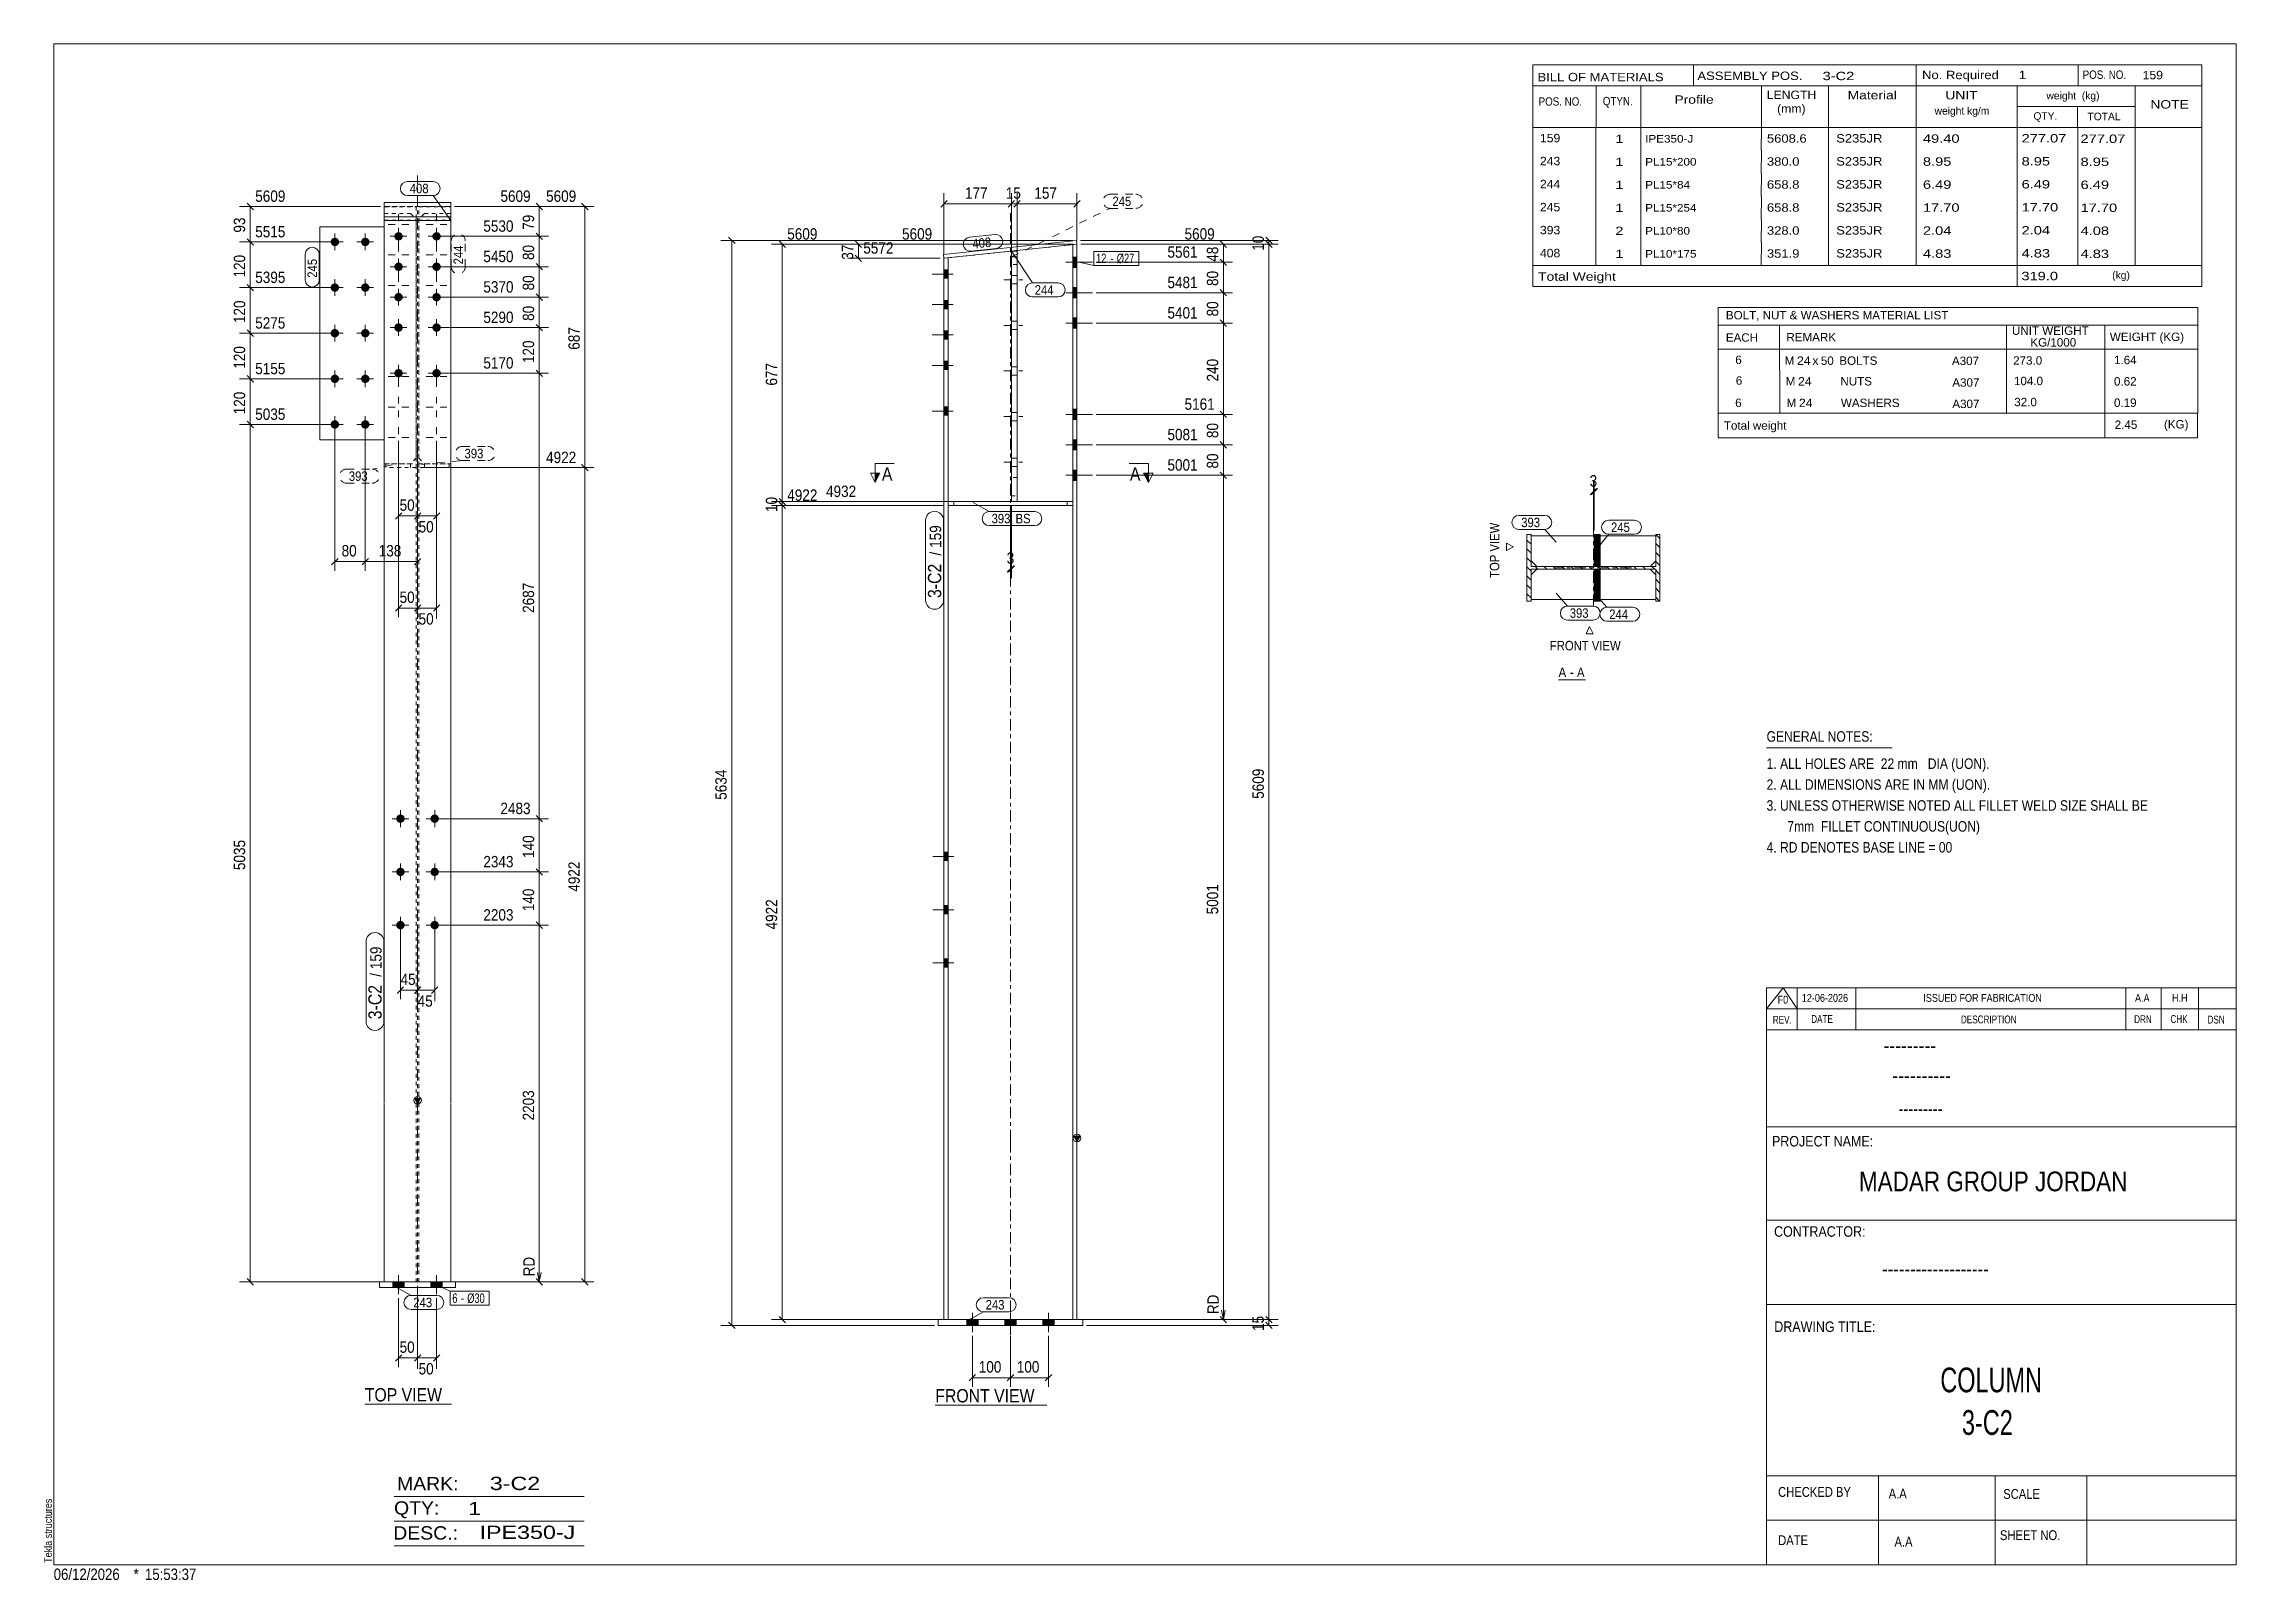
# Model space of a CAD drawing. Header units: millimetres. Extents: x 2 to 579, y 1 to 405.
import ezdxf

# ---------------------------------------------------------------- set-up
doc = ezdxf.new("R2010")
doc.units = ezdxf.units.MM
for name, pattern in [('XKITLINE00', [0]), ('XKITLINE01', [4, 1, -1, 1, -1]), ('XKITLINE02', [4, 2, -2]), ('XKITLINE03', [6, 3, -1, 1, -1])]:
    doc.linetypes.add(name, pattern=pattern)
for name, color, linetype, lineweight in [('Bolt', 3, 'Continuous', 0), ('BoltMark', 7, 'Continuous', 0), ('Dimensions', 7, 'Continuous', 0), ('DrawingSheet', 5, 'Continuous', 0), ('OtherObjectType', 7, 'Continuous', 0), ('Part', 2, 'Continuous', 0), ('PartMark', 7, 'Continuous', 0), ('Section', 6, 'Continuous', 0)]:
    doc.layers.add(name, color=color, linetype=linetype, lineweight=lineweight)
doc.styles.add('@ARIAL_UNICODE_MS_BOLD', font='ARIAL.TTF')
doc.styles.add('ARIAL', font='ARIAL.TTF')
doc.styles.add('ARIAL_NARROW', font='ARIALN.TTF')
doc.styles.add('COMIC_SANS_MS_BOLD', font='COMICBD.TTF')
doc.styles.add('SWIS721_EX_BT', font='ARIAL.TTF')
doc.styles.add('SWISSE', font='ARIAL.TTF')

# ---------------------------------------------------------------- blocks, each defined once
blk = doc.blocks.new('*A1')
at = {"layer": 'Part', "color": 7, "linetype": 'XKITLINE00', "lineweight": 0}
for p, q in [((393.54, 273.41), (392.44, 274.51)), ((393.54, 271.05), (392.44, 272.15)), ((393.54, 275.77), (393.33, 275.97)), ((427.44, 274.87), (426.34, 275.97)), ((426.34, 275.97), (426.34, 275.97)), ((427.44, 272.51), (426.34, 273.61)), ((427.44, 270.15), (426.34, 271.25)), ((393.54, 268.69), (392.44, 269.79)), ((393.54, 266.34), (392.44, 267.44)), ((395.36, 266.87), (394.66, 267.57)), ((397.72, 266.87), (397.02, 267.57)), ((400.08, 266.87), (399.38, 267.57)), ((402.43, 266.87), (401.73, 267.57)), ((404.79, 266.87), (404.09, 267.57)), ((407.15, 266.87), (406.45, 267.57)), ((409.51, 266.87), (408.81, 267.57)), ((411.86, 266.87), (411.16, 267.57)), ((414.22, 266.87), (413.52, 267.57)), ((416.58, 266.87), (415.88, 267.57)), ((418.93, 266.87), (418.23, 267.57)), ((421.29, 266.87), (420.59, 267.57)), ((423.65, 266.87), (422.95, 267.57)), ((426.01, 266.87), (425.31, 267.57)), ((427.44, 267.8), (426.34, 268.9)), ((427.44, 265.44), (426.34, 266.54)), ((393.54, 263.98), (392.44, 265.08)), ((393.54, 261.62), (392.44, 262.72)), ((393.54, 259.27), (392.44, 260.37)), ((427.44, 263.08), (426.34, 264.18)), ((427.44, 260.73), (426.34, 261.83)), ((427.33, 258.47), (426.34, 259.47))]:
    blk.add_line(p, q, dxfattribs=at)
blk = doc.blocks.new('*A2')
at = {"layer": 'Part', "color": 7, "linetype": 'XKITLINE00', "lineweight": 0}
for p, q in [((410.19, 266.87), (410.19, 266.87)), ((410.19, 266.87), (410.19, 266.87)), ((410.29, 266.77), (410.19, 266.67)), ((410.39, 266.67), (410.19, 266.47)), ((410.49, 266.57), (410.19, 266.26)), ((410.59, 266.47), (410.19, 266.06)), ((410.69, 266.36), (410.19, 265.86)), ((410.79, 266.26), (410.19, 265.66)), ((410.89, 266.16), (410.19, 265.45)), ((410.99, 266.06), (410.19, 265.25)), ((411.1, 265.96), (410.19, 265.05)), ((411.2, 265.86), (410.19, 264.85)), ((411.3, 265.76), (410.19, 264.65)), ((411.4, 265.66), (410.19, 264.44)), ((411.5, 265.56), (410.19, 264.24)), ((411.6, 265.45), (410.19, 264.04)), ((411.69, 265.34), (410.19, 263.84)), ((410.39, 266.87), (410.29, 266.77)), ((410.59, 266.87), (410.39, 266.67)), ((410.79, 266.87), (410.49, 266.57)), ((410.99, 266.87), (410.59, 266.47)), ((411.2, 266.87), (410.69, 266.36)), ((411.4, 266.87), (410.79, 266.26)), ((411.6, 266.87), (410.89, 266.16)), ((411.69, 266.75), (410.99, 266.06)), ((411.69, 266.55), (411.1, 265.96)), ((411.69, 266.35), (411.2, 265.86)), ((411.69, 266.15), (411.3, 265.76)), ((411.69, 265.94), (411.4, 265.66)), ((411.69, 265.74), (411.5, 265.56)), ((411.69, 265.54), (411.6, 265.45)), ((411.69, 265.14), (410.19, 263.64)), ((411.69, 264.93), (410.19, 263.43)), ((411.69, 264.73), (410.19, 263.23)), ((411.69, 264.53), (410.19, 263.03)), ((411.69, 264.33), (410.19, 262.83)), ((411.69, 264.13), (410.19, 262.63)), ((411.69, 263.92), (410.19, 262.42)), ((411.69, 263.72), (410.19, 262.22)), ((411.69, 263.52), (410.19, 262.02)), ((411.69, 263.32), (410.19, 261.82)), ((411.69, 263.12), (410.19, 261.62)), ((411.69, 262.91), (410.19, 261.41)), ((411.69, 262.71), (410.19, 261.21)), ((411.69, 262.51), (410.19, 261.01)), ((411.69, 262.31), (410.19, 260.81)), ((411.69, 262.11), (410.19, 260.61)), ((411.69, 261.9), (410.19, 260.4)), ((411.69, 261.7), (410.19, 260.2)), ((411.69, 261.5), (410.19, 260)), ((411.69, 261.3), (410.19, 259.8)), ((411.69, 261.1), (410.19, 259.6)), ((411.69, 260.89), (410.19, 259.39)), ((411.69, 260.69), (410.19, 259.19)), ((411.69, 260.49), (410.19, 258.99)), ((411.69, 260.29), (410.19, 258.79)), ((411.69, 260.09), (410.19, 258.59)), ((411.69, 259.88), (410.27, 258.47)), ((411.69, 259.68), (410.47, 258.47)), ((411.69, 259.48), (410.68, 258.47)), ((411.69, 259.28), (410.88, 258.47)), ((411.69, 259.07), (411.08, 258.47)), ((411.69, 258.87), (411.28, 258.47)), ((411.69, 258.67), (411.48, 258.47))]:
    blk.add_line(p, q, dxfattribs=at)
blk = doc.blocks.new('*A3')
at = {"layer": 'Part', "color": 7, "linetype": 'XKITLINE00', "lineweight": 0}
for p, q in [((410.29, 275.87), (410.19, 275.77)), ((410.39, 275.77), (410.19, 275.57)), ((410.49, 275.67), (410.19, 275.36)), ((410.59, 275.57), (410.19, 275.16)), ((410.69, 275.46), (410.19, 274.96)), ((410.79, 275.36), (410.19, 274.76)), ((410.89, 275.26), (410.19, 274.56)), ((410.99, 275.16), (410.19, 274.35)), ((411.1, 275.06), (410.19, 274.15)), ((411.2, 274.96), (410.19, 273.95)), ((411.3, 274.86), (410.19, 273.75)), ((411.4, 274.76), (410.19, 273.55)), ((411.5, 274.66), (410.19, 273.34)), ((411.6, 274.56), (410.19, 273.14)), ((411.69, 274.44), (410.19, 272.94)), ((411.69, 274.24), (410.19, 272.74)), ((411.69, 274.04), (410.19, 272.54)), ((411.69, 273.83), (410.19, 272.33)), ((411.69, 273.63), (410.19, 272.13)), ((411.69, 273.43), (410.19, 271.93)), ((411.69, 273.23), (410.19, 271.73)), ((411.69, 273.02), (410.19, 271.52)), ((411.69, 272.82), (410.19, 271.32)), ((411.69, 272.62), (410.19, 271.12)), ((411.69, 272.42), (410.19, 270.92)), ((411.69, 272.22), (410.19, 270.72)), ((411.69, 272.01), (410.19, 270.51)), ((411.69, 271.81), (410.19, 270.31)), ((411.69, 271.61), (410.19, 270.11)), ((411.69, 271.41), (410.19, 269.91)), ((411.69, 271.21), (410.19, 269.71)), ((410.39, 275.97), (410.29, 275.87)), ((410.59, 275.97), (410.39, 275.77)), ((410.79, 275.97), (410.49, 275.67)), ((410.99, 275.97), (410.59, 275.57)), ((411.2, 275.97), (410.69, 275.46)), ((411.4, 275.97), (410.79, 275.36)), ((411.6, 275.97), (410.89, 275.26)), ((411.69, 275.85), (410.99, 275.16)), ((411.69, 275.65), (411.1, 275.06)), ((411.69, 275.45), (411.2, 274.96)), ((411.69, 275.25), (411.3, 274.86)), ((411.69, 275.05), (411.4, 274.76)), ((411.69, 274.84), (411.5, 274.66)), ((411.69, 274.64), (411.6, 274.56)), ((411.69, 271), (410.19, 269.5)), ((411.69, 270.8), (410.19, 269.3)), ((411.69, 270.6), (410.19, 269.1)), ((411.69, 270.4), (410.19, 268.9)), ((411.69, 270.2), (410.19, 268.7)), ((411.69, 269.99), (410.19, 268.49)), ((411.69, 269.79), (410.19, 268.29)), ((411.69, 269.59), (410.19, 268.09)), ((411.69, 269.39), (410.19, 267.89)), ((411.69, 269.19), (410.19, 267.69)), ((411.69, 268.98), (410.27, 267.57)), ((411.69, 268.78), (410.47, 267.57)), ((411.69, 268.58), (410.68, 267.57)), ((411.69, 268.38), (410.88, 267.57)), ((411.69, 268.18), (411.08, 267.57)), ((411.69, 267.97), (411.28, 267.57)), ((411.69, 267.77), (411.48, 267.57))]:
    blk.add_line(p, q, dxfattribs=at)
blk = doc.blocks.new('*A4')
at = {"layer": 'Bolt'}
for points in [[(274.12, 346.2), (273.02, 346.2), (273.02, 348.9), (274.12, 348.9)], [(274.12, 346.2), (273.02, 346.2), (273.02, 348.9), (274.12, 348.9)], [(274.12, 338.2), (273.02, 338.2), (273.02, 340.9), (274.12, 340.9)], [(274.12, 338.2), (273.02, 338.2), (273.02, 340.9), (274.12, 340.9)], [(274.12, 330.2), (273.02, 330.2), (273.02, 332.9), (274.12, 332.9)], [(274.12, 330.2), (273.02, 330.2), (273.02, 332.9), (274.12, 332.9)], [(274.12, 306.2), (273.02, 306.2), (273.02, 308.9), (274.12, 308.9)], [(274.12, 306.2), (273.02, 306.2), (273.02, 308.9), (274.12, 308.9)], [(274.12, 298.2), (273.02, 298.2), (273.02, 300.9), (274.12, 300.9)], [(274.12, 298.2), (273.02, 298.2), (273.02, 300.9), (274.12, 300.9)], [(274.12, 290.2), (273.02, 290.2), (273.02, 292.9), (274.12, 292.9)], [(274.12, 290.2), (273.02, 290.2), (273.02, 292.9), (274.12, 292.9)]]:
    blk.add_hatch(color=3, dxfattribs=at).paths.add_polyline_path(points, flags=17)
at = {"layer": 'Bolt', "color": 3, "linetype": 'XKITLINE00', "lineweight": 0}
for p, q in [((271.17, 347.55), (278.17, 347.55)), ((271.17, 347.55), (278.17, 347.55)), ((273.02, 348.9), (274.12, 348.9)), ((273.02, 348.9), (274.12, 348.9)), ((273.02, 346.2), (274.12, 346.2)), ((273.02, 346.2), (274.12, 346.2)), ((273.02, 340.9), (274.12, 340.9)), ((273.02, 340.9), (274.12, 340.9)), ((271.17, 339.55), (278.17, 339.55)), ((271.17, 339.55), (278.17, 339.55)), ((273.02, 338.2), (274.12, 338.2)), ((273.02, 338.2), (274.12, 338.2)), ((271.17, 331.55), (278.17, 331.55)), ((271.17, 331.55), (278.17, 331.55)), ((273.02, 332.9), (274.12, 332.9)), ((273.02, 332.9), (274.12, 332.9)), ((273.02, 330.2), (274.12, 330.2)), ((273.02, 330.2), (274.12, 330.2)), ((271.17, 307.55), (278.17, 307.55)), ((271.17, 307.55), (278.17, 307.55)), ((273.02, 308.9), (274.12, 308.9)), ((273.02, 308.9), (274.12, 308.9)), ((273.02, 306.2), (274.12, 306.2)), ((273.02, 306.2), (274.12, 306.2)), ((273.02, 300.9), (274.12, 300.9)), ((273.02, 300.9), (274.12, 300.9)), ((271.17, 299.55), (278.17, 299.55)), ((271.17, 299.55), (278.17, 299.55)), ((273.02, 298.2), (274.12, 298.2)), ((273.02, 298.2), (274.12, 298.2)), ((271.17, 291.55), (278.17, 291.55)), ((271.17, 291.55), (278.17, 291.55)), ((273.02, 292.9), (274.12, 292.9)), ((273.02, 292.9), (274.12, 292.9)), ((273.02, 290.2), (274.12, 290.2)), ((273.02, 290.2), (274.12, 290.2))]:
    blk.add_line(p, q, dxfattribs=at)
blk = doc.blocks.new('*A5')
at = {"layer": 'Bolt'}
for points in [[(240.22, 190.19), (239.12, 190.19), (239.12, 192.39), (240.22, 192.39)], [(240.22, 190.19), (239.12, 190.19), (239.12, 192.39), (240.22, 192.39)], [(240.22, 176.19), (239.12, 176.19), (239.12, 178.39), (240.22, 178.39)], [(240.22, 176.19), (239.12, 176.19), (239.12, 178.39), (240.22, 178.39)], [(240.22, 162.19), (239.12, 162.19), (239.12, 164.39), (240.22, 164.39)], [(240.22, 162.19), (239.12, 162.19), (239.12, 164.39), (240.22, 164.39)]]:
    blk.add_hatch(color=3, dxfattribs=at).paths.add_polyline_path(points, flags=17)
at = {"layer": 'Bolt', "color": 3, "linetype": 'XKITLINE00', "lineweight": 0}
for p, q in [((241.72, 191.29), (236.22, 191.29)), ((241.72, 191.29), (236.22, 191.29)), ((240.22, 192.39), (239.12, 192.39)), ((240.22, 192.39), (239.12, 192.39)), ((240.22, 190.19), (239.12, 190.19)), ((240.22, 190.19), (239.12, 190.19)), ((241.72, 177.29), (236.22, 177.29)), ((241.72, 177.29), (236.22, 177.29)), ((240.22, 178.39), (239.12, 178.39)), ((240.22, 178.39), (239.12, 178.39)), ((240.22, 176.19), (239.12, 176.19)), ((240.22, 176.19), (239.12, 176.19)), ((241.72, 163.29), (236.22, 163.29)), ((241.72, 163.29), (236.22, 163.29)), ((240.22, 164.39), (239.12, 164.39)), ((240.22, 164.39), (239.12, 164.39)), ((240.22, 162.19), (239.12, 162.19)), ((240.22, 162.19), (239.12, 162.19))]:
    blk.add_line(p, q, dxfattribs=at)
blk = doc.blocks.new('*A6')
at = {"layer": 'Bolt'}
for points in [[(240.22, 343.34), (239.12, 343.34), (239.12, 345.54), (240.22, 345.54)], [(240.22, 343.34), (239.12, 343.34), (239.12, 345.54), (240.22, 345.54)], [(240.22, 335.34), (239.12, 335.34), (239.12, 337.54), (240.22, 337.54)], [(240.22, 335.34), (239.12, 335.34), (239.12, 337.54), (240.22, 337.54)], [(240.22, 327.34), (239.12, 327.34), (239.12, 329.54), (240.22, 329.54)], [(240.22, 327.34), (239.12, 327.34), (239.12, 329.54), (240.22, 329.54)], [(240.22, 319.34), (239.12, 319.34), (239.12, 321.54), (240.22, 321.54)], [(240.22, 319.34), (239.12, 319.34), (239.12, 321.54), (240.22, 321.54)], [(240.22, 307.34), (239.12, 307.34), (239.12, 309.54), (240.22, 309.54)], [(240.22, 307.34), (239.12, 307.34), (239.12, 309.54), (240.22, 309.54)]]:
    blk.add_hatch(color=3, dxfattribs=at).paths.add_polyline_path(points, flags=17)
at = {"layer": 'Bolt', "color": 3, "linetype": 'XKITLINE00', "lineweight": 0}
for p, q in [((241.57, 344.44), (236.07, 344.44)), ((241.57, 344.44), (236.07, 344.44)), ((240.22, 345.54), (239.12, 345.54)), ((240.22, 345.54), (239.12, 345.54)), ((240.22, 343.34), (239.12, 343.34)), ((240.22, 343.34), (239.12, 343.34)), ((241.57, 336.44), (236.07, 336.44)), ((241.57, 336.44), (236.07, 336.44)), ((240.22, 337.54), (239.12, 337.54)), ((240.22, 337.54), (239.12, 337.54)), ((240.22, 335.34), (239.12, 335.34)), ((240.22, 335.34), (239.12, 335.34)), ((240.22, 329.54), (239.12, 329.54)), ((240.22, 329.54), (239.12, 329.54)), ((241.57, 328.44), (236.07, 328.44)), ((241.57, 328.44), (236.07, 328.44)), ((240.22, 327.34), (239.12, 327.34)), ((240.22, 327.34), (239.12, 327.34)), ((241.57, 320.44), (236.07, 320.44)), ((241.57, 320.44), (236.07, 320.44)), ((240.22, 321.54), (239.12, 321.54)), ((240.22, 321.54), (239.12, 321.54)), ((240.22, 319.34), (239.12, 319.34)), ((240.22, 319.34), (239.12, 319.34)), ((241.57, 308.44), (236.07, 308.44)), ((241.57, 308.44), (236.07, 308.44)), ((240.22, 309.54), (239.12, 309.54)), ((240.22, 309.54), (239.12, 309.54)), ((240.22, 307.34), (239.12, 307.34)), ((240.22, 307.34), (239.12, 307.34))]:
    blk.add_line(p, q, dxfattribs=at)
blk = doc.blocks.new('*A7')
at = {"layer": 'Bolt'}
for points in [[(248.12, 69.47), (248.12, 67.97), (245.12, 67.97), (245.12, 69.47)], [(248.12, 69.47), (248.12, 67.97), (245.12, 67.97), (245.12, 69.47)], [(258.12, 69.47), (258.12, 67.97), (255.12, 67.97), (255.12, 69.47)], [(258.12, 69.47), (258.12, 67.97), (255.12, 67.97), (255.12, 69.47)], [(268.12, 69.47), (268.12, 67.97), (265.12, 67.97), (265.12, 69.47)], [(268.12, 69.47), (268.12, 67.97), (265.12, 67.97), (265.12, 69.47)]]:
    blk.add_hatch(color=3, dxfattribs=at).paths.add_polyline_path(points, flags=17)
at = {"layer": 'Bolt', "color": 3, "linetype": 'XKITLINE00', "lineweight": 0}
for p, q in [((245.12, 69.47), (245.12, 67.97)), ((245.12, 69.47), (245.12, 67.97)), ((246.62, 71.22), (246.62, 66.22)), ((246.62, 71.22), (246.62, 66.22)), ((248.12, 69.47), (248.12, 67.97)), ((248.12, 69.47), (248.12, 67.97)), ((255.12, 69.47), (255.12, 67.97)), ((255.12, 69.47), (255.12, 67.97)), ((256.62, 71.22), (256.62, 66.22)), ((256.62, 71.22), (256.62, 66.22)), ((258.12, 69.47), (258.12, 67.97)), ((258.12, 69.47), (258.12, 67.97)), ((265.12, 69.47), (265.12, 67.97)), ((265.12, 69.47), (265.12, 67.97)), ((266.62, 71.22), (266.62, 66.22)), ((266.62, 71.22), (266.62, 66.22)), ((268.12, 69.47), (268.12, 67.97)), ((268.12, 69.47), (268.12, 67.97))]:
    blk.add_line(p, q, dxfattribs=at)
blk = doc.blocks.new('*A8')
at = {"layer": 'Bolt', "color": 3, "linetype": 'XKITLINE02', "lineweight": 0}
for p, q in [((254.87, 342.97), (259.87, 342.97)), ((254.87, 342.97), (259.87, 342.97)), ((256.87, 344.07), (258.37, 344.07)), ((256.87, 344.07), (258.37, 344.07)), ((256.87, 341.87), (258.37, 341.87)), ((256.87, 341.87), (258.37, 341.87)), ((254.87, 330.97), (259.87, 330.97)), ((254.87, 330.97), (259.87, 330.97)), ((256.87, 332.07), (258.37, 332.07)), ((256.87, 332.07), (258.37, 332.07)), ((256.87, 329.87), (258.37, 329.87)), ((256.87, 329.87), (258.37, 329.87)), ((254.87, 318.97), (259.87, 318.97)), ((254.87, 318.97), (259.87, 318.97)), ((256.87, 320.07), (258.37, 320.07)), ((256.87, 320.07), (258.37, 320.07)), ((256.87, 317.87), (258.37, 317.87)), ((256.87, 317.87), (258.37, 317.87)), ((254.87, 306.97), (259.87, 306.97)), ((254.87, 306.97), (259.87, 306.97)), ((256.87, 308.07), (258.37, 308.07)), ((256.87, 308.07), (258.37, 308.07)), ((256.87, 305.87), (258.37, 305.87)), ((256.87, 305.87), (258.37, 305.87)), ((254.87, 294.97), (259.87, 294.97)), ((254.87, 294.97), (259.87, 294.97)), ((256.87, 296.07), (258.37, 296.07)), ((256.87, 296.07), (258.37, 296.07)), ((256.87, 293.87), (258.37, 293.87)), ((256.87, 293.87), (258.37, 293.87))]:
    blk.add_line(p, q, dxfattribs=at)
blk = doc.blocks.new('*A9')
at = {"layer": 'Part'}
blk.add_hatch(color=2, dxfattribs=at).paths.add_polyline_path([(273.32, 117.74), (274.92, 117.74), (274.12, 116.34)], flags=17)
at = {"layer": 'Part', "color": 7, "linetype": 'XKITLINE03', "lineweight": 0}
for p, q in [((256.62, 238.25), (256.62, 360.46)), ((256.62, 116.43), (256.62, 238.15)), ((256.62, 59.47), (256.62, 116.33))]:
    blk.add_line(p, q, dxfattribs=at)
at = {"layer": 'Part', "color": 7, "linetype": 'XKITLINE01', "lineweight": 0}
for p, q in [((273.02, 352.19), (240.22, 348.73)), ((274.12, 69.47), (239.12, 69.47))]:
    blk.add_line(p, q, dxfattribs=at)
at = {"layer": 'Part', "color": 2, "linetype": 'XKITLINE00', "lineweight": 0}
for p, q in [((274.12, 352.31), (273.02, 352.19)), ((273.02, 352.19), (273.02, 238.25)), ((274.12, 352.31), (274.12, 238.25)), ((240.22, 348.73), (239.12, 348.62)), ((239.12, 348.62), (239.12, 238.25)), ((240.22, 348.73), (240.22, 238.25)), ((239.12, 238.15), (239.12, 116.43)), ((240.22, 238.15), (240.22, 116.43)), ((273.02, 238.15), (273.02, 116.43)), ((274.12, 238.15), (274.12, 116.43)), ((239.12, 116.33), (239.12, 69.47)), ((240.22, 116.33), (240.22, 69.47)), ((273.02, 116.33), (273.02, 69.47)), ((274.12, 116.34), (273.32, 117.74)), ((273.32, 117.74), (274.92, 117.74)), ((274.92, 117.74), (274.12, 116.34)), ((274.12, 116.33), (274.12, 69.47))]:
    blk.add_line(p, q, dxfattribs=at)
blk.add_circle((274.12, 117.24), 1, dxfattribs=at)
blk = doc.blocks.new('*A10')
at = {"layer": 'Part', "color": 2, "linetype": 'XKITLINE00', "lineweight": 0}
for p, q in [((240.22, 284.61), (256.87, 284.61)), ((273.02, 283.61), (240.22, 283.61)), ((273.02, 284.61), (258.37, 284.61))]:
    blk.add_line(p, q, dxfattribs=at)
at = {"layer": 'Part', "color": 7, "linetype": 'XKITLINE01', "lineweight": 0}
for p, q in [((240.22, 283.61), (240.22, 284.61)), ((241.72, 283.61), (241.72, 284.61)), ((256.87, 284.61), (258.37, 284.61)), ((271.52, 283.61), (271.52, 284.61)), ((273.02, 284.61), (273.02, 283.61))]:
    blk.add_line(p, q, dxfattribs=at)
blk = doc.blocks.new('*A11')
at = {"layer": 'Part', "color": 7, "linetype": 'XKITLINE01', "lineweight": 0}
for p, q in [((273.02, 284.61), (240.22, 284.61)), ((240.22, 283.61), (240.22, 284.61)), ((240.22, 283.61), (273.02, 283.61)), ((241.72, 283.61), (241.72, 284.61)), ((271.52, 283.61), (271.52, 284.61)), ((273.02, 283.61), (273.02, 284.61))]:
    blk.add_line(p, q, dxfattribs=at)
blk = doc.blocks.new('*A12')
at = {"layer": 'Part', "color": 2, "linetype": 'XKITLINE00', "lineweight": 0}
for p, q in [((274.02, 353.3), (239.02, 349.61)), ((239.12, 348.62), (274.12, 352.31)), ((274.12, 352.31), (274.02, 353.3)), ((239.02, 349.61), (239.12, 348.62))]:
    blk.add_line(p, q, dxfattribs=at)
blk = doc.blocks.new('*A13')
at = {"layer": 'Part', "color": 2, "linetype": 'XKITLINE00', "lineweight": 0}
for p, q in [((275.62, 69.47), (237.62, 69.47)), ((237.62, 69.47), (237.62, 67.97)), ((275.62, 69.47), (275.62, 67.97)), ((275.62, 67.97), (237.62, 67.97))]:
    blk.add_line(p, q, dxfattribs=at)
blk = doc.blocks.new('*A14')
at = {"layer": 'Part', "color": 2, "linetype": 'XKITLINE00', "lineweight": 0}
for p, q in [((256.87, 350.49), (256.87, 284.61)), ((258.37, 350.49), (256.87, 350.49)), ((258.37, 284.61), (258.37, 350.49)), ((258.37, 284.61), (256.87, 284.61))]:
    blk.add_line(p, q, dxfattribs=at)
at = {"layer": 'Part', "color": 7, "linetype": 'XKITLINE01', "lineweight": 0}
for p, q in [((256.87, 348.99), (258.37, 348.99)), ((256.87, 286.11), (258.37, 286.11))]:
    blk.add_line(p, q, dxfattribs=at)
blk = doc.blocks.new('*A15')
at = {"layer": 'Part', "color": 7, "linetype": 'XKITLINE01', "lineweight": 0}
for p, q in [((256.87, 284.61), (256.87, 350.49)), ((258.37, 350.49), (256.87, 350.49)), ((258.37, 348.99), (256.87, 348.99)), ((258.37, 346.97), (256.87, 346.97)), ((258.37, 350.49), (258.37, 284.61)), ((258.37, 290.97), (256.87, 290.97)), ((256.87, 286.11), (258.37, 286.11)), ((258.37, 284.61), (256.87, 284.61))]:
    blk.add_line(p, q, dxfattribs=at)
blk = doc.blocks.new('*A16')
at = {"layer": 'Bolt', "color": 3, "linetype": 'XKITLINE00', "lineweight": 0}
for p, q in [((95.69, 360.18), (95.69, 358.38)), ((105.69, 360.18), (105.69, 358.38)), ((92.99, 357.48), (94.78, 357.48)), ((95.69, 354.78), (95.69, 356.58)), ((95.69, 352.18), (95.69, 350.38)), ((98.39, 357.48), (96.59, 357.48)), ((102.99, 357.48), (104.78, 357.48)), ((105.69, 354.78), (105.69, 356.58)), ((105.69, 352.18), (105.69, 350.38)), ((108.39, 357.48), (106.59, 357.48)), ((92.99, 349.48), (94.78, 349.48)), ((95.69, 346.78), (95.69, 348.58)), ((98.39, 349.48), (96.59, 349.48)), ((102.99, 349.48), (104.78, 349.48)), ((105.69, 346.78), (105.69, 348.58)), ((108.39, 349.48), (106.59, 349.48)), ((92.99, 341.48), (94.78, 341.48)), ((95.69, 344.18), (95.69, 342.38)), ((95.69, 338.78), (95.69, 340.58)), ((98.39, 341.48), (96.59, 341.48)), ((102.99, 341.48), (104.78, 341.48)), ((105.69, 344.18), (105.69, 342.38)), ((105.69, 338.78), (105.69, 340.58)), ((108.39, 341.48), (106.59, 341.48)), ((92.99, 317.48), (94.78, 317.48)), ((95.69, 320.18), (95.69, 318.38)), ((98.39, 317.48), (96.59, 317.48)), ((102.99, 317.48), (104.78, 317.48)), ((105.69, 320.18), (105.69, 318.38)), ((108.39, 317.48), (106.59, 317.48)), ((95.69, 314.78), (95.69, 316.58)), ((95.69, 312.18), (95.69, 310.38)), ((105.69, 314.78), (105.69, 316.58)), ((105.69, 312.18), (105.69, 310.38)), ((92.99, 309.48), (94.78, 309.48)), ((95.69, 306.78), (95.69, 308.58)), ((98.39, 309.48), (96.59, 309.48)), ((102.99, 309.48), (104.78, 309.48)), ((105.69, 306.78), (105.69, 308.58)), ((108.39, 309.48), (106.59, 309.48)), ((92.99, 301.48), (94.78, 301.48)), ((95.69, 304.18), (95.69, 302.38)), ((95.69, 298.78), (95.69, 300.58)), ((98.39, 301.48), (96.59, 301.48)), ((102.99, 301.48), (104.78, 301.48)), ((105.69, 304.18), (105.69, 302.38)), ((105.69, 298.78), (105.69, 300.58)), ((108.39, 301.48), (106.59, 301.48))]:
    blk.add_line(p, q, dxfattribs=at)
blk = doc.blocks.new('*A17')
at = {"layer": 'Bolt'}
for points in [[(95.09, 201.25), (95.09, 201.28), (95.09, 201.3), (95.09, 201.33), (95.09, 201.36), (95.1, 201.38), (95.1, 201.41), (95.11, 201.44), (95.11, 201.46), (95.12, 201.49), (95.13, 201.52), (95.13, 201.54), (95.14, 201.57), (95.15, 201.59), (95.16, 201.62), (95.17, 201.64), (95.18, 201.67), (95.19, 201.69), (95.2, 201.72), (95.22, 201.74), (95.23, 201.77), (95.24, 201.79), (95.26, 201.81), (95.27, 201.83), (95.29, 201.86), (95.3, 201.88), (95.32, 201.9), (95.34, 201.92), (95.35, 201.94), (95.37, 201.96), (95.39, 201.98), (95.41, 202), (95.43, 202.02), (95.45, 202.04), (95.47, 202.06), (95.49, 202.07), (95.51, 202.09), (95.53, 202.11), (95.55, 202.12), (95.57, 202.14), (95.6, 202.15), (95.62, 202.17), (95.64, 202.18), (95.67, 202.19), (95.69, 202.21), (95.72, 202.22), (95.74, 202.23), (95.76, 202.24), (95.79, 202.25), (95.82, 202.26), (95.84, 202.27), (95.87, 202.28), (95.89, 202.28), (95.92, 202.29), (95.94, 202.3), (95.97, 202.3), (96, 202.31), (96.02, 202.31), (96.05, 202.31), (96.08, 202.32), (96.1, 202.32), (96.13, 202.32), (96.16, 202.32), (96.19, 202.32), (96.21, 202.32), (96.24, 202.32), (96.27, 202.32), (96.29, 202.32), (96.32, 202.31), (96.35, 202.31), (96.37, 202.31), (96.4, 202.3), (96.43, 202.3), (96.45, 202.29), (96.48, 202.28), (96.51, 202.28), (96.53, 202.27), (96.56, 202.26), (96.58, 202.25), (96.61, 202.24), (96.63, 202.23), (96.66, 202.22), (96.68, 202.21), (96.7, 202.19), (96.73, 202.18), (96.75, 202.17), (96.77, 202.15), (96.8, 202.14), (96.82, 202.12), (96.84, 202.11), (96.86, 202.09), (96.88, 202.07), (96.9, 202.06), (96.92, 202.04), (96.94, 202.02), (96.96, 202), (96.98, 201.98), (97, 201.96), (97.02, 201.94), (97.04, 201.92), (97.05, 201.9), (97.07, 201.88), (97.09, 201.86), (97.1, 201.83), (97.12, 201.81), (97.13, 201.79), (97.14, 201.77), (97.16, 201.74), (97.17, 201.72), (97.18, 201.69), (97.19, 201.67), (97.2, 201.64), (97.21, 201.62), (97.22, 201.59), (97.23, 201.57), (97.24, 201.54), (97.25, 201.52), (97.25, 201.49), (97.26, 201.46), (97.26, 201.44), (97.27, 201.41), (97.27, 201.38), (97.28, 201.36), (97.28, 201.33), (97.28, 201.3), (97.28, 201.28), (97.29, 201.25), (97.29, 201.22), (97.29, 201.2), (97.28, 201.17), (97.28, 201.14), (97.28, 201.12), (97.28, 201.09), (97.27, 201.06), (97.27, 201.04), (97.26, 201.01), (97.26, 200.98), (97.25, 200.96), (97.25, 200.93), (97.24, 200.9), (97.23, 200.88), (97.22, 200.85), (97.21, 200.83), (97.2, 200.8), (97.19, 200.78), (97.18, 200.75), (97.17, 200.73), (97.16, 200.7), (97.14, 200.68), (97.13, 200.66), (97.12, 200.63), (97.1, 200.61), (97.09, 200.59), (97.07, 200.57), (97.05, 200.55), (97.04, 200.53), (97.02, 200.5), (97, 200.48), (96.98, 200.46), (96.96, 200.45), (96.94, 200.43), (96.92, 200.41), (96.9, 200.39), (96.88, 200.37), (96.86, 200.36), (96.84, 200.34), (96.82, 200.32), (96.8, 200.31), (96.77, 200.29), (96.75, 200.28), (96.73, 200.27), (96.7, 200.25), (96.68, 200.24), (96.66, 200.23), (96.63, 200.22), (96.61, 200.21), (96.58, 200.2), (96.56, 200.19), (96.53, 200.18), (96.51, 200.17), (96.48, 200.16), (96.45, 200.16), (96.43, 200.15), (96.4, 200.14), (96.37, 200.14), (96.35, 200.14), (96.32, 200.13), (96.29, 200.13), (96.27, 200.13), (96.24, 200.12), (96.21, 200.12), (96.19, 200.12), (96.16, 200.12), (96.13, 200.12), (96.1, 200.13), (96.08, 200.13), (96.05, 200.13), (96.02, 200.14), (96, 200.14), (95.97, 200.14), (95.94, 200.15), (95.92, 200.16), (95.89, 200.16), (95.87, 200.17), (95.84, 200.18), (95.82, 200.19), (95.79, 200.2), (95.76, 200.21), (95.74, 200.22), (95.72, 200.23), (95.69, 200.24), (95.67, 200.25), (95.64, 200.27), (95.62, 200.28), (95.6, 200.29), (95.57, 200.31), (95.55, 200.32), (95.53, 200.34), (95.51, 200.36), (95.49, 200.37), (95.47, 200.39), (95.45, 200.41), (95.43, 200.43), (95.41, 200.45), (95.39, 200.46), (95.37, 200.48), (95.35, 200.5), (95.34, 200.53), (95.32, 200.55), (95.3, 200.57), (95.29, 200.59), (95.27, 200.61), (95.26, 200.63), (95.24, 200.66), (95.23, 200.68), (95.22, 200.7), (95.2, 200.73), (95.19, 200.75), (95.18, 200.78), (95.17, 200.8), (95.16, 200.83), (95.15, 200.85), (95.14, 200.88), (95.13, 200.9), (95.13, 200.93), (95.12, 200.96), (95.11, 200.98), (95.11, 201.01), (95.1, 201.04), (95.1, 201.06), (95.09, 201.09), (95.09, 201.12), (95.09, 201.14), (95.09, 201.17), (95.09, 201.2), (95.09, 201.22)], [(104.09, 201.25), (104.09, 201.28), (104.09, 201.3), (104.09, 201.33), (104.09, 201.36), (104.1, 201.38), (104.1, 201.41), (104.11, 201.44), (104.11, 201.46), (104.12, 201.49), (104.13, 201.52), (104.13, 201.54), (104.14, 201.57), (104.15, 201.59), (104.16, 201.62), (104.17, 201.64), (104.18, 201.67), (104.19, 201.69), (104.2, 201.72), (104.22, 201.74), (104.23, 201.77), (104.24, 201.79), (104.26, 201.81), (104.27, 201.83), (104.29, 201.86), (104.3, 201.88), (104.32, 201.9), (104.34, 201.92), (104.35, 201.94), (104.37, 201.96), (104.39, 201.98), (104.41, 202), (104.43, 202.02), (104.45, 202.04), (104.47, 202.06), (104.49, 202.07), (104.51, 202.09), (104.53, 202.11), (104.55, 202.12), (104.57, 202.14), (104.6, 202.15), (104.62, 202.17), (104.64, 202.18), (104.67, 202.19), (104.69, 202.21), (104.72, 202.22), (104.74, 202.23), (104.76, 202.24), (104.79, 202.25), (104.82, 202.26), (104.84, 202.27), (104.87, 202.28), (104.89, 202.28), (104.92, 202.29), (104.94, 202.3), (104.97, 202.3), (105, 202.31), (105.02, 202.31), (105.05, 202.31), (105.08, 202.32), (105.1, 202.32), (105.13, 202.32), (105.16, 202.32), (105.19, 202.32), (105.21, 202.32), (105.24, 202.32), (105.27, 202.32), (105.29, 202.32), (105.32, 202.31), (105.35, 202.31), (105.37, 202.31), (105.4, 202.3), (105.43, 202.3), (105.45, 202.29), (105.48, 202.28), (105.51, 202.28), (105.53, 202.27), (105.56, 202.26), (105.58, 202.25), (105.61, 202.24), (105.63, 202.23), (105.66, 202.22), (105.68, 202.21), (105.7, 202.19), (105.73, 202.18), (105.75, 202.17), (105.77, 202.15), (105.8, 202.14), (105.82, 202.12), (105.84, 202.11), (105.86, 202.09), (105.88, 202.07), (105.9, 202.06), (105.92, 202.04), (105.94, 202.02), (105.96, 202), (105.98, 201.98), (106, 201.96), (106.02, 201.94), (106.04, 201.92), (106.05, 201.9), (106.07, 201.88), (106.09, 201.86), (106.1, 201.83), (106.12, 201.81), (106.13, 201.79), (106.14, 201.77), (106.16, 201.74), (106.17, 201.72), (106.18, 201.69), (106.19, 201.67), (106.2, 201.64), (106.21, 201.62), (106.22, 201.59), (106.23, 201.57), (106.24, 201.54), (106.25, 201.52), (106.25, 201.49), (106.26, 201.46), (106.26, 201.44), (106.27, 201.41), (106.27, 201.38), (106.28, 201.36), (106.28, 201.33), (106.28, 201.3), (106.28, 201.28), (106.29, 201.25), (106.29, 201.22), (106.29, 201.2), (106.28, 201.17), (106.28, 201.14), (106.28, 201.12), (106.28, 201.09), (106.27, 201.06), (106.27, 201.04), (106.26, 201.01), (106.26, 200.98), (106.25, 200.96), (106.25, 200.93), (106.24, 200.9), (106.23, 200.88), (106.22, 200.85), (106.21, 200.83), (106.2, 200.8), (106.19, 200.78), (106.18, 200.75), (106.17, 200.73), (106.16, 200.7), (106.14, 200.68), (106.13, 200.66), (106.12, 200.63), (106.1, 200.61), (106.09, 200.59), (106.07, 200.57), (106.05, 200.55), (106.04, 200.53), (106.02, 200.5), (106, 200.48), (105.98, 200.46), (105.96, 200.45), (105.94, 200.43), (105.92, 200.41), (105.9, 200.39), (105.88, 200.37), (105.86, 200.36), (105.84, 200.34), (105.82, 200.32), (105.8, 200.31), (105.77, 200.29), (105.75, 200.28), (105.73, 200.27), (105.7, 200.25), (105.68, 200.24), (105.66, 200.23), (105.63, 200.22), (105.61, 200.21), (105.58, 200.2), (105.56, 200.19), (105.53, 200.18), (105.51, 200.17), (105.48, 200.16), (105.45, 200.16), (105.43, 200.15), (105.4, 200.14), (105.37, 200.14), (105.35, 200.14), (105.32, 200.13), (105.29, 200.13), (105.27, 200.13), (105.24, 200.12), (105.21, 200.12), (105.19, 200.12), (105.16, 200.12), (105.13, 200.12), (105.1, 200.13), (105.08, 200.13), (105.05, 200.13), (105.02, 200.14), (105, 200.14), (104.97, 200.14), (104.94, 200.15), (104.92, 200.16), (104.89, 200.16), (104.87, 200.17), (104.84, 200.18), (104.82, 200.19), (104.79, 200.2), (104.76, 200.21), (104.74, 200.22), (104.72, 200.23), (104.69, 200.24), (104.67, 200.25), (104.64, 200.27), (104.62, 200.28), (104.6, 200.29), (104.57, 200.31), (104.55, 200.32), (104.53, 200.34), (104.51, 200.36), (104.49, 200.37), (104.47, 200.39), (104.45, 200.41), (104.43, 200.43), (104.41, 200.45), (104.39, 200.46), (104.37, 200.48), (104.35, 200.5), (104.34, 200.53), (104.32, 200.55), (104.3, 200.57), (104.29, 200.59), (104.27, 200.61), (104.26, 200.63), (104.24, 200.66), (104.23, 200.68), (104.22, 200.7), (104.2, 200.73), (104.19, 200.75), (104.18, 200.78), (104.17, 200.8), (104.16, 200.83), (104.15, 200.85), (104.14, 200.88), (104.13, 200.9), (104.13, 200.93), (104.12, 200.96), (104.11, 200.98), (104.11, 201.01), (104.1, 201.04), (104.1, 201.06), (104.09, 201.09), (104.09, 201.12), (104.09, 201.14), (104.09, 201.17), (104.09, 201.2), (104.09, 201.22)], [(95.09, 187.25), (95.09, 187.28), (95.09, 187.3), (95.09, 187.33), (95.09, 187.36), (95.1, 187.38), (95.1, 187.41), (95.11, 187.44), (95.11, 187.46), (95.12, 187.49), (95.13, 187.52), (95.13, 187.54), (95.14, 187.57), (95.15, 187.59), (95.16, 187.62), (95.17, 187.64), (95.18, 187.67), (95.19, 187.69), (95.2, 187.72), (95.22, 187.74), (95.23, 187.77), (95.24, 187.79), (95.26, 187.81), (95.27, 187.83), (95.29, 187.86), (95.3, 187.88), (95.32, 187.9), (95.34, 187.92), (95.35, 187.94), (95.37, 187.96), (95.39, 187.98), (95.41, 188), (95.43, 188.02), (95.45, 188.04), (95.47, 188.06), (95.49, 188.07), (95.51, 188.09), (95.53, 188.11), (95.55, 188.12), (95.57, 188.14), (95.6, 188.15), (95.62, 188.17), (95.64, 188.18), (95.67, 188.19), (95.69, 188.21), (95.72, 188.22), (95.74, 188.23), (95.76, 188.24), (95.79, 188.25), (95.82, 188.26), (95.84, 188.27), (95.87, 188.28), (95.89, 188.28), (95.92, 188.29), (95.94, 188.3), (95.97, 188.3), (96, 188.31), (96.02, 188.31), (96.05, 188.31), (96.08, 188.32), (96.1, 188.32), (96.13, 188.32), (96.16, 188.32), (96.19, 188.32), (96.21, 188.32), (96.24, 188.32), (96.27, 188.32), (96.29, 188.32), (96.32, 188.31), (96.35, 188.31), (96.37, 188.31), (96.4, 188.3), (96.43, 188.3), (96.45, 188.29), (96.48, 188.28), (96.51, 188.28), (96.53, 188.27), (96.56, 188.26), (96.58, 188.25), (96.61, 188.24), (96.63, 188.23), (96.66, 188.22), (96.68, 188.21), (96.7, 188.19), (96.73, 188.18), (96.75, 188.17), (96.77, 188.15), (96.8, 188.14), (96.82, 188.12), (96.84, 188.11), (96.86, 188.09), (96.88, 188.07), (96.9, 188.06), (96.92, 188.04), (96.94, 188.02), (96.96, 188), (96.98, 187.98), (97, 187.96), (97.02, 187.94), (97.04, 187.92), (97.05, 187.9), (97.07, 187.88), (97.09, 187.86), (97.1, 187.83), (97.12, 187.81), (97.13, 187.79), (97.14, 187.77), (97.16, 187.74), (97.17, 187.72), (97.18, 187.69), (97.19, 187.67), (97.2, 187.64), (97.21, 187.62), (97.22, 187.59), (97.23, 187.57), (97.24, 187.54), (97.25, 187.52), (97.25, 187.49), (97.26, 187.46), (97.26, 187.44), (97.27, 187.41), (97.27, 187.38), (97.28, 187.36), (97.28, 187.33), (97.28, 187.3), (97.28, 187.28), (97.29, 187.25), (97.29, 187.22), (97.29, 187.2), (97.28, 187.17), (97.28, 187.14), (97.28, 187.12), (97.28, 187.09), (97.27, 187.06), (97.27, 187.04), (97.26, 187.01), (97.26, 186.98), (97.25, 186.96), (97.25, 186.93), (97.24, 186.9), (97.23, 186.88), (97.22, 186.85), (97.21, 186.83), (97.2, 186.8), (97.19, 186.78), (97.18, 186.75), (97.17, 186.73), (97.16, 186.7), (97.14, 186.68), (97.13, 186.66), (97.12, 186.63), (97.1, 186.61), (97.09, 186.59), (97.07, 186.57), (97.05, 186.55), (97.04, 186.53), (97.02, 186.5), (97, 186.48), (96.98, 186.46), (96.96, 186.45), (96.94, 186.43), (96.92, 186.41), (96.9, 186.39), (96.88, 186.37), (96.86, 186.36), (96.84, 186.34), (96.82, 186.32), (96.8, 186.31), (96.77, 186.29), (96.75, 186.28), (96.73, 186.27), (96.7, 186.25), (96.68, 186.24), (96.66, 186.23), (96.63, 186.22), (96.61, 186.21), (96.58, 186.2), (96.56, 186.19), (96.53, 186.18), (96.51, 186.17), (96.48, 186.16), (96.45, 186.16), (96.43, 186.15), (96.4, 186.14), (96.37, 186.14), (96.35, 186.14), (96.32, 186.13), (96.29, 186.13), (96.27, 186.13), (96.24, 186.12), (96.21, 186.12), (96.19, 186.12), (96.16, 186.12), (96.13, 186.12), (96.1, 186.13), (96.08, 186.13), (96.05, 186.13), (96.02, 186.14), (96, 186.14), (95.97, 186.14), (95.94, 186.15), (95.92, 186.16), (95.89, 186.16), (95.87, 186.17), (95.84, 186.18), (95.82, 186.19), (95.79, 186.2), (95.76, 186.21), (95.74, 186.22), (95.72, 186.23), (95.69, 186.24), (95.67, 186.25), (95.64, 186.27), (95.62, 186.28), (95.6, 186.29), (95.57, 186.31), (95.55, 186.32), (95.53, 186.34), (95.51, 186.36), (95.49, 186.37), (95.47, 186.39), (95.45, 186.41), (95.43, 186.43), (95.41, 186.45), (95.39, 186.46), (95.37, 186.48), (95.35, 186.5), (95.34, 186.53), (95.32, 186.55), (95.3, 186.57), (95.29, 186.59), (95.27, 186.61), (95.26, 186.63), (95.24, 186.66), (95.23, 186.68), (95.22, 186.7), (95.2, 186.73), (95.19, 186.75), (95.18, 186.78), (95.17, 186.8), (95.16, 186.83), (95.15, 186.85), (95.14, 186.88), (95.13, 186.9), (95.13, 186.93), (95.12, 186.96), (95.11, 186.98), (95.11, 187.01), (95.1, 187.04), (95.1, 187.06), (95.09, 187.09), (95.09, 187.12), (95.09, 187.14), (95.09, 187.17), (95.09, 187.2), (95.09, 187.22)], [(104.09, 187.25), (104.09, 187.28), (104.09, 187.3), (104.09, 187.33), (104.09, 187.36), (104.1, 187.38), (104.1, 187.41), (104.11, 187.44), (104.11, 187.46), (104.12, 187.49), (104.13, 187.52), (104.13, 187.54), (104.14, 187.57), (104.15, 187.59), (104.16, 187.62), (104.17, 187.64), (104.18, 187.67), (104.19, 187.69), (104.2, 187.72), (104.22, 187.74), (104.23, 187.77), (104.24, 187.79), (104.26, 187.81), (104.27, 187.83), (104.29, 187.86), (104.3, 187.88), (104.32, 187.9), (104.34, 187.92), (104.35, 187.94), (104.37, 187.96), (104.39, 187.98), (104.41, 188), (104.43, 188.02), (104.45, 188.04), (104.47, 188.06), (104.49, 188.07), (104.51, 188.09), (104.53, 188.11), (104.55, 188.12), (104.57, 188.14), (104.6, 188.15), (104.62, 188.17), (104.64, 188.18), (104.67, 188.19), (104.69, 188.21), (104.72, 188.22), (104.74, 188.23), (104.76, 188.24), (104.79, 188.25), (104.82, 188.26), (104.84, 188.27), (104.87, 188.28), (104.89, 188.28), (104.92, 188.29), (104.94, 188.3), (104.97, 188.3), (105, 188.31), (105.02, 188.31), (105.05, 188.31), (105.08, 188.32), (105.1, 188.32), (105.13, 188.32), (105.16, 188.32), (105.19, 188.32), (105.21, 188.32), (105.24, 188.32), (105.27, 188.32), (105.29, 188.32), (105.32, 188.31), (105.35, 188.31), (105.37, 188.31), (105.4, 188.3), (105.43, 188.3), (105.45, 188.29), (105.48, 188.28), (105.51, 188.28), (105.53, 188.27), (105.56, 188.26), (105.58, 188.25), (105.61, 188.24), (105.63, 188.23), (105.66, 188.22), (105.68, 188.21), (105.7, 188.19), (105.73, 188.18), (105.75, 188.17), (105.77, 188.15), (105.8, 188.14), (105.82, 188.12), (105.84, 188.11), (105.86, 188.09), (105.88, 188.07), (105.9, 188.06), (105.92, 188.04), (105.94, 188.02), (105.96, 188), (105.98, 187.98), (106, 187.96), (106.02, 187.94), (106.04, 187.92), (106.05, 187.9), (106.07, 187.88), (106.09, 187.86), (106.1, 187.83), (106.12, 187.81), (106.13, 187.79), (106.14, 187.77), (106.16, 187.74), (106.17, 187.72), (106.18, 187.69), (106.19, 187.67), (106.2, 187.64), (106.21, 187.62), (106.22, 187.59), (106.23, 187.57), (106.24, 187.54), (106.25, 187.52), (106.25, 187.49), (106.26, 187.46), (106.26, 187.44), (106.27, 187.41), (106.27, 187.38), (106.28, 187.36), (106.28, 187.33), (106.28, 187.3), (106.28, 187.28), (106.29, 187.25), (106.29, 187.22), (106.29, 187.2), (106.28, 187.17), (106.28, 187.14), (106.28, 187.12), (106.28, 187.09), (106.27, 187.06), (106.27, 187.04), (106.26, 187.01), (106.26, 186.98), (106.25, 186.96), (106.25, 186.93), (106.24, 186.9), (106.23, 186.88), (106.22, 186.85), (106.21, 186.83), (106.2, 186.8), (106.19, 186.78), (106.18, 186.75), (106.17, 186.73), (106.16, 186.7), (106.14, 186.68), (106.13, 186.66), (106.12, 186.63), (106.1, 186.61), (106.09, 186.59), (106.07, 186.57), (106.05, 186.55), (106.04, 186.53), (106.02, 186.5), (106, 186.48), (105.98, 186.46), (105.96, 186.45), (105.94, 186.43), (105.92, 186.41), (105.9, 186.39), (105.88, 186.37), (105.86, 186.36), (105.84, 186.34), (105.82, 186.32), (105.8, 186.31), (105.77, 186.29), (105.75, 186.28), (105.73, 186.27), (105.7, 186.25), (105.68, 186.24), (105.66, 186.23), (105.63, 186.22), (105.61, 186.21), (105.58, 186.2), (105.56, 186.19), (105.53, 186.18), (105.51, 186.17), (105.48, 186.16), (105.45, 186.16), (105.43, 186.15), (105.4, 186.14), (105.37, 186.14), (105.35, 186.14), (105.32, 186.13), (105.29, 186.13), (105.27, 186.13), (105.24, 186.12), (105.21, 186.12), (105.19, 186.12), (105.16, 186.12), (105.13, 186.12), (105.1, 186.13), (105.08, 186.13), (105.05, 186.13), (105.02, 186.14), (105, 186.14), (104.97, 186.14), (104.94, 186.15), (104.92, 186.16), (104.89, 186.16), (104.87, 186.17), (104.84, 186.18), (104.82, 186.19), (104.79, 186.2), (104.76, 186.21), (104.74, 186.22), (104.72, 186.23), (104.69, 186.24), (104.67, 186.25), (104.64, 186.27), (104.62, 186.28), (104.6, 186.29), (104.57, 186.31), (104.55, 186.32), (104.53, 186.34), (104.51, 186.36), (104.49, 186.37), (104.47, 186.39), (104.45, 186.41), (104.43, 186.43), (104.41, 186.45), (104.39, 186.46), (104.37, 186.48), (104.35, 186.5), (104.34, 186.53), (104.32, 186.55), (104.3, 186.57), (104.29, 186.59), (104.27, 186.61), (104.26, 186.63), (104.24, 186.66), (104.23, 186.68), (104.22, 186.7), (104.2, 186.73), (104.19, 186.75), (104.18, 186.78), (104.17, 186.8), (104.16, 186.83), (104.15, 186.85), (104.14, 186.88), (104.13, 186.9), (104.13, 186.93), (104.12, 186.96), (104.11, 186.98), (104.11, 187.01), (104.1, 187.04), (104.1, 187.06), (104.09, 187.09), (104.09, 187.12), (104.09, 187.14), (104.09, 187.17), (104.09, 187.2), (104.09, 187.22)], [(95.09, 173.25), (95.09, 173.28), (95.09, 173.3), (95.09, 173.33), (95.09, 173.36), (95.1, 173.38), (95.1, 173.41), (95.11, 173.44), (95.11, 173.46), (95.12, 173.49), (95.13, 173.52), (95.13, 173.54), (95.14, 173.57), (95.15, 173.59), (95.16, 173.62), (95.17, 173.64), (95.18, 173.67), (95.19, 173.69), (95.2, 173.72), (95.22, 173.74), (95.23, 173.77), (95.24, 173.79), (95.26, 173.81), (95.27, 173.83), (95.29, 173.86), (95.3, 173.88), (95.32, 173.9), (95.34, 173.92), (95.35, 173.94), (95.37, 173.96), (95.39, 173.98), (95.41, 174), (95.43, 174.02), (95.45, 174.04), (95.47, 174.06), (95.49, 174.07), (95.51, 174.09), (95.53, 174.11), (95.55, 174.12), (95.57, 174.14), (95.6, 174.15), (95.62, 174.17), (95.64, 174.18), (95.67, 174.19), (95.69, 174.21), (95.72, 174.22), (95.74, 174.23), (95.76, 174.24), (95.79, 174.25), (95.82, 174.26), (95.84, 174.27), (95.87, 174.28), (95.89, 174.28), (95.92, 174.29), (95.94, 174.3), (95.97, 174.3), (96, 174.31), (96.02, 174.31), (96.05, 174.31), (96.08, 174.32), (96.1, 174.32), (96.13, 174.32), (96.16, 174.32), (96.19, 174.32), (96.21, 174.32), (96.24, 174.32), (96.27, 174.32), (96.29, 174.32), (96.32, 174.31), (96.35, 174.31), (96.37, 174.31), (96.4, 174.3), (96.43, 174.3), (96.45, 174.29), (96.48, 174.28), (96.51, 174.28), (96.53, 174.27), (96.56, 174.26), (96.58, 174.25), (96.61, 174.24), (96.63, 174.23), (96.66, 174.22), (96.68, 174.21), (96.7, 174.19), (96.73, 174.18), (96.75, 174.17), (96.77, 174.15), (96.8, 174.14), (96.82, 174.12), (96.84, 174.11), (96.86, 174.09), (96.88, 174.07), (96.9, 174.06), (96.92, 174.04), (96.94, 174.02), (96.96, 174), (96.98, 173.98), (97, 173.96), (97.02, 173.94), (97.04, 173.92), (97.05, 173.9), (97.07, 173.88), (97.09, 173.86), (97.1, 173.83), (97.12, 173.81), (97.13, 173.79), (97.14, 173.77), (97.16, 173.74), (97.17, 173.72), (97.18, 173.69), (97.19, 173.67), (97.2, 173.64), (97.21, 173.62), (97.22, 173.59), (97.23, 173.57), (97.24, 173.54), (97.25, 173.52), (97.25, 173.49), (97.26, 173.46), (97.26, 173.44), (97.27, 173.41), (97.27, 173.38), (97.28, 173.36), (97.28, 173.33), (97.28, 173.3), (97.28, 173.28), (97.29, 173.25), (97.29, 173.22), (97.29, 173.2), (97.28, 173.17), (97.28, 173.14), (97.28, 173.12), (97.28, 173.09), (97.27, 173.06), (97.27, 173.04), (97.26, 173.01), (97.26, 172.98), (97.25, 172.96), (97.25, 172.93), (97.24, 172.9), (97.23, 172.88), (97.22, 172.85), (97.21, 172.83), (97.2, 172.8), (97.19, 172.78), (97.18, 172.75), (97.17, 172.73), (97.16, 172.7), (97.14, 172.68), (97.13, 172.66), (97.12, 172.63), (97.1, 172.61), (97.09, 172.59), (97.07, 172.57), (97.05, 172.55), (97.04, 172.53), (97.02, 172.5), (97, 172.48), (96.98, 172.46), (96.96, 172.45), (96.94, 172.43), (96.92, 172.41), (96.9, 172.39), (96.88, 172.37), (96.86, 172.36), (96.84, 172.34), (96.82, 172.32), (96.8, 172.31), (96.77, 172.29), (96.75, 172.28), (96.73, 172.27), (96.7, 172.25), (96.68, 172.24), (96.66, 172.23), (96.63, 172.22), (96.61, 172.21), (96.58, 172.2), (96.56, 172.19), (96.53, 172.18), (96.51, 172.17), (96.48, 172.16), (96.45, 172.16), (96.43, 172.15), (96.4, 172.14), (96.37, 172.14), (96.35, 172.14), (96.32, 172.13), (96.29, 172.13), (96.27, 172.13), (96.24, 172.12), (96.21, 172.12), (96.19, 172.12), (96.16, 172.12), (96.13, 172.12), (96.1, 172.13), (96.08, 172.13), (96.05, 172.13), (96.02, 172.14), (96, 172.14), (95.97, 172.14), (95.94, 172.15), (95.92, 172.16), (95.89, 172.16), (95.87, 172.17), (95.84, 172.18), (95.82, 172.19), (95.79, 172.2), (95.76, 172.21), (95.74, 172.22), (95.72, 172.23), (95.69, 172.24), (95.67, 172.25), (95.64, 172.27), (95.62, 172.28), (95.6, 172.29), (95.57, 172.31), (95.55, 172.32), (95.53, 172.34), (95.51, 172.36), (95.49, 172.37), (95.47, 172.39), (95.45, 172.41), (95.43, 172.43), (95.41, 172.45), (95.39, 172.46), (95.37, 172.48), (95.35, 172.5), (95.34, 172.53), (95.32, 172.55), (95.3, 172.57), (95.29, 172.59), (95.27, 172.61), (95.26, 172.63), (95.24, 172.66), (95.23, 172.68), (95.22, 172.7), (95.2, 172.73), (95.19, 172.75), (95.18, 172.78), (95.17, 172.8), (95.16, 172.83), (95.15, 172.85), (95.14, 172.88), (95.13, 172.9), (95.13, 172.93), (95.12, 172.96), (95.11, 172.98), (95.11, 173.01), (95.1, 173.04), (95.1, 173.06), (95.09, 173.09), (95.09, 173.12), (95.09, 173.14), (95.09, 173.17), (95.09, 173.2), (95.09, 173.22)], [(104.09, 173.25), (104.09, 173.28), (104.09, 173.3), (104.09, 173.33), (104.09, 173.36), (104.1, 173.38), (104.1, 173.41), (104.11, 173.44), (104.11, 173.46), (104.12, 173.49), (104.13, 173.52), (104.13, 173.54), (104.14, 173.57), (104.15, 173.59), (104.16, 173.62), (104.17, 173.64), (104.18, 173.67), (104.19, 173.69), (104.2, 173.72), (104.22, 173.74), (104.23, 173.77), (104.24, 173.79), (104.26, 173.81), (104.27, 173.83), (104.29, 173.86), (104.3, 173.88), (104.32, 173.9), (104.34, 173.92), (104.35, 173.94), (104.37, 173.96), (104.39, 173.98), (104.41, 174), (104.43, 174.02), (104.45, 174.04), (104.47, 174.06), (104.49, 174.07), (104.51, 174.09), (104.53, 174.11), (104.55, 174.12), (104.57, 174.14), (104.6, 174.15), (104.62, 174.17), (104.64, 174.18), (104.67, 174.19), (104.69, 174.21), (104.72, 174.22), (104.74, 174.23), (104.76, 174.24), (104.79, 174.25), (104.82, 174.26), (104.84, 174.27), (104.87, 174.28), (104.89, 174.28), (104.92, 174.29), (104.94, 174.3), (104.97, 174.3), (105, 174.31), (105.02, 174.31), (105.05, 174.31), (105.08, 174.32), (105.1, 174.32), (105.13, 174.32), (105.16, 174.32), (105.19, 174.32), (105.21, 174.32), (105.24, 174.32), (105.27, 174.32), (105.29, 174.32), (105.32, 174.31), (105.35, 174.31), (105.37, 174.31), (105.4, 174.3), (105.43, 174.3), (105.45, 174.29), (105.48, 174.28), (105.51, 174.28), (105.53, 174.27), (105.56, 174.26), (105.58, 174.25), (105.61, 174.24), (105.63, 174.23), (105.66, 174.22), (105.68, 174.21), (105.7, 174.19), (105.73, 174.18), (105.75, 174.17), (105.77, 174.15), (105.8, 174.14), (105.82, 174.12), (105.84, 174.11), (105.86, 174.09), (105.88, 174.07), (105.9, 174.06), (105.92, 174.04), (105.94, 174.02), (105.96, 174), (105.98, 173.98), (106, 173.96), (106.02, 173.94), (106.04, 173.92), (106.05, 173.9), (106.07, 173.88), (106.09, 173.86), (106.1, 173.83), (106.12, 173.81), (106.13, 173.79), (106.14, 173.77), (106.16, 173.74), (106.17, 173.72), (106.18, 173.69), (106.19, 173.67), (106.2, 173.64), (106.21, 173.62), (106.22, 173.59), (106.23, 173.57), (106.24, 173.54), (106.25, 173.52), (106.25, 173.49), (106.26, 173.46), (106.26, 173.44), (106.27, 173.41), (106.27, 173.38), (106.28, 173.36), (106.28, 173.33), (106.28, 173.3), (106.28, 173.28), (106.29, 173.25), (106.29, 173.22), (106.29, 173.2), (106.28, 173.17), (106.28, 173.14), (106.28, 173.12), (106.28, 173.09), (106.27, 173.06), (106.27, 173.04), (106.26, 173.01), (106.26, 172.98), (106.25, 172.96), (106.25, 172.93), (106.24, 172.9), (106.23, 172.88), (106.22, 172.85), (106.21, 172.83), (106.2, 172.8), (106.19, 172.78), (106.18, 172.75), (106.17, 172.73), (106.16, 172.7), (106.14, 172.68), (106.13, 172.66), (106.12, 172.63), (106.1, 172.61), (106.09, 172.59), (106.07, 172.57), (106.05, 172.55), (106.04, 172.53), (106.02, 172.5), (106, 172.48), (105.98, 172.46), (105.96, 172.45), (105.94, 172.43), (105.92, 172.41), (105.9, 172.39), (105.88, 172.37), (105.86, 172.36), (105.84, 172.34), (105.82, 172.32), (105.8, 172.31), (105.77, 172.29), (105.75, 172.28), (105.73, 172.27), (105.7, 172.25), (105.68, 172.24), (105.66, 172.23), (105.63, 172.22), (105.61, 172.21), (105.58, 172.2), (105.56, 172.19), (105.53, 172.18), (105.51, 172.17), (105.48, 172.16), (105.45, 172.16), (105.43, 172.15), (105.4, 172.14), (105.37, 172.14), (105.35, 172.14), (105.32, 172.13), (105.29, 172.13), (105.27, 172.13), (105.24, 172.12), (105.21, 172.12), (105.19, 172.12), (105.16, 172.12), (105.13, 172.12), (105.1, 172.13), (105.08, 172.13), (105.05, 172.13), (105.02, 172.14), (105, 172.14), (104.97, 172.14), (104.94, 172.15), (104.92, 172.16), (104.89, 172.16), (104.87, 172.17), (104.84, 172.18), (104.82, 172.19), (104.79, 172.2), (104.76, 172.21), (104.74, 172.22), (104.72, 172.23), (104.69, 172.24), (104.67, 172.25), (104.64, 172.27), (104.62, 172.28), (104.6, 172.29), (104.57, 172.31), (104.55, 172.32), (104.53, 172.34), (104.51, 172.36), (104.49, 172.37), (104.47, 172.39), (104.45, 172.41), (104.43, 172.43), (104.41, 172.45), (104.39, 172.46), (104.37, 172.48), (104.35, 172.5), (104.34, 172.53), (104.32, 172.55), (104.3, 172.57), (104.29, 172.59), (104.27, 172.61), (104.26, 172.63), (104.24, 172.66), (104.23, 172.68), (104.22, 172.7), (104.2, 172.73), (104.19, 172.75), (104.18, 172.78), (104.17, 172.8), (104.16, 172.83), (104.15, 172.85), (104.14, 172.88), (104.13, 172.9), (104.13, 172.93), (104.12, 172.96), (104.11, 172.98), (104.11, 173.01), (104.1, 173.04), (104.1, 173.06), (104.09, 173.09), (104.09, 173.12), (104.09, 173.14), (104.09, 173.17), (104.09, 173.2), (104.09, 173.22)]]:
    blk.add_hatch(color=3, dxfattribs=at).paths.add_polyline_path(points, flags=17)
at = {"layer": 'Bolt', "color": 3, "linetype": 'XKITLINE00', "lineweight": 0}
for p, q in [((96.19, 199.02), (96.19, 203.42)), ((105.19, 199.02), (105.19, 203.42)), ((93.99, 201.22), (98.39, 201.22)), ((102.99, 201.22), (107.39, 201.22)), ((93.99, 187.22), (98.39, 187.22)), ((96.19, 185.02), (96.19, 189.42)), ((102.99, 187.22), (107.39, 187.22)), ((105.19, 185.02), (105.19, 189.42)), ((93.99, 173.22), (98.39, 173.22)), ((96.19, 171.02), (96.19, 175.42)), ((102.99, 173.22), (107.39, 173.22)), ((105.19, 171.02), (105.19, 175.42))]:
    blk.add_line(p, q, dxfattribs=at)
blk = doc.blocks.new('*A18')
at = {"layer": 'Bolt'}
for points in [[(94.59, 354.4), (94.59, 354.43), (94.59, 354.46), (94.59, 354.48), (94.59, 354.51), (94.6, 354.54), (94.6, 354.56), (94.61, 354.59), (94.61, 354.62), (94.62, 354.64), (94.63, 354.67), (94.63, 354.7), (94.64, 354.72), (94.65, 354.75), (94.66, 354.77), (94.67, 354.8), (94.68, 354.82), (94.69, 354.85), (94.7, 354.87), (94.72, 354.89), (94.73, 354.92), (94.74, 354.94), (94.76, 354.96), (94.77, 354.99), (94.79, 355.01), (94.8, 355.03), (94.82, 355.05), (94.84, 355.07), (94.85, 355.09), (94.87, 355.11), (94.89, 355.13), (94.91, 355.15), (94.93, 355.17), (94.95, 355.19), (94.97, 355.21), (94.99, 355.23), (95.01, 355.24), (95.03, 355.26), (95.05, 355.28), (95.07, 355.29), (95.1, 355.31), (95.12, 355.32), (95.14, 355.33), (95.17, 355.35), (95.19, 355.36), (95.22, 355.37), (95.24, 355.38), (95.26, 355.39), (95.29, 355.4), (95.32, 355.41), (95.34, 355.42), (95.37, 355.43), (95.39, 355.44), (95.42, 355.44), (95.44, 355.45), (95.47, 355.45), (95.5, 355.46), (95.52, 355.46), (95.55, 355.47), (95.58, 355.47), (95.6, 355.47), (95.63, 355.47), (95.66, 355.48), (95.69, 355.48), (95.71, 355.48), (95.74, 355.47), (95.77, 355.47), (95.79, 355.47), (95.82, 355.47), (95.85, 355.46), (95.87, 355.46), (95.9, 355.45), (95.93, 355.45), (95.95, 355.44), (95.98, 355.44), (96.01, 355.43), (96.03, 355.42), (96.06, 355.41), (96.08, 355.4), (96.11, 355.39), (96.13, 355.38), (96.16, 355.37), (96.18, 355.36), (96.2, 355.35), (96.23, 355.33), (96.25, 355.32), (96.27, 355.31), (96.3, 355.29), (96.32, 355.28), (96.34, 355.26), (96.36, 355.24), (96.38, 355.23), (96.4, 355.21), (96.42, 355.19), (96.44, 355.17), (96.46, 355.15), (96.48, 355.13), (96.5, 355.11), (96.52, 355.09), (96.54, 355.07), (96.55, 355.05), (96.57, 355.03), (96.59, 355.01), (96.6, 354.99), (96.62, 354.96), (96.63, 354.94), (96.64, 354.92), (96.66, 354.89), (96.67, 354.87), (96.68, 354.85), (96.69, 354.82), (96.7, 354.8), (96.71, 354.77), (96.72, 354.75), (96.73, 354.72), (96.74, 354.7), (96.75, 354.67), (96.75, 354.64), (96.76, 354.62), (96.76, 354.59), (96.77, 354.56), (96.77, 354.54), (96.78, 354.51), (96.78, 354.48), (96.78, 354.46), (96.78, 354.43), (96.79, 354.4), (96.79, 354.38), (96.79, 354.35), (96.78, 354.32), (96.78, 354.3), (96.78, 354.27), (96.78, 354.24), (96.77, 354.21), (96.77, 354.19), (96.76, 354.16), (96.76, 354.13), (96.75, 354.11), (96.75, 354.08), (96.74, 354.06), (96.73, 354.03), (96.72, 354.01), (96.71, 353.98), (96.7, 353.95), (96.69, 353.93), (96.68, 353.91), (96.67, 353.88), (96.66, 353.86), (96.64, 353.83), (96.63, 353.81), (96.62, 353.79), (96.6, 353.76), (96.59, 353.74), (96.57, 353.72), (96.55, 353.7), (96.54, 353.68), (96.52, 353.66), (96.5, 353.64), (96.48, 353.62), (96.46, 353.6), (96.44, 353.58), (96.42, 353.56), (96.4, 353.54), (96.38, 353.53), (96.36, 353.51), (96.34, 353.49), (96.32, 353.48), (96.3, 353.46), (96.27, 353.45), (96.25, 353.43), (96.23, 353.42), (96.2, 353.41), (96.18, 353.39), (96.16, 353.38), (96.13, 353.37), (96.11, 353.36), (96.08, 353.35), (96.06, 353.34), (96.03, 353.33), (96.01, 353.32), (95.98, 353.32), (95.95, 353.31), (95.93, 353.3), (95.9, 353.3), (95.87, 353.29), (95.85, 353.29), (95.82, 353.28), (95.79, 353.28), (95.77, 353.28), (95.74, 353.28), (95.71, 353.28), (95.69, 353.28), (95.66, 353.28), (95.63, 353.28), (95.6, 353.28), (95.58, 353.28), (95.55, 353.28), (95.52, 353.29), (95.5, 353.29), (95.47, 353.3), (95.44, 353.3), (95.42, 353.31), (95.39, 353.32), (95.37, 353.32), (95.34, 353.33), (95.32, 353.34), (95.29, 353.35), (95.26, 353.36), (95.24, 353.37), (95.22, 353.38), (95.19, 353.39), (95.17, 353.41), (95.14, 353.42), (95.12, 353.43), (95.1, 353.45), (95.07, 353.46), (95.05, 353.48), (95.03, 353.49), (95.01, 353.51), (94.99, 353.53), (94.97, 353.54), (94.95, 353.56), (94.93, 353.58), (94.91, 353.6), (94.89, 353.62), (94.87, 353.64), (94.85, 353.66), (94.84, 353.68), (94.82, 353.7), (94.8, 353.72), (94.79, 353.74), (94.77, 353.76), (94.76, 353.79), (94.74, 353.81), (94.73, 353.83), (94.72, 353.86), (94.7, 353.88), (94.69, 353.91), (94.68, 353.93), (94.67, 353.95), (94.66, 353.98), (94.65, 354.01), (94.64, 354.03), (94.63, 354.06), (94.63, 354.08), (94.62, 354.11), (94.61, 354.13), (94.61, 354.16), (94.6, 354.19), (94.6, 354.21), (94.59, 354.24), (94.59, 354.27), (94.59, 354.3), (94.59, 354.32), (94.59, 354.35), (94.59, 354.38)], [(104.59, 354.4), (104.59, 354.43), (104.59, 354.46), (104.59, 354.48), (104.59, 354.51), (104.6, 354.54), (104.6, 354.56), (104.61, 354.59), (104.61, 354.62), (104.62, 354.64), (104.63, 354.67), (104.63, 354.7), (104.64, 354.72), (104.65, 354.75), (104.66, 354.77), (104.67, 354.8), (104.68, 354.82), (104.69, 354.85), (104.7, 354.87), (104.72, 354.89), (104.73, 354.92), (104.74, 354.94), (104.76, 354.96), (104.77, 354.99), (104.79, 355.01), (104.8, 355.03), (104.82, 355.05), (104.84, 355.07), (104.85, 355.09), (104.87, 355.11), (104.89, 355.13), (104.91, 355.15), (104.93, 355.17), (104.95, 355.19), (104.97, 355.21), (104.99, 355.23), (105.01, 355.24), (105.03, 355.26), (105.05, 355.28), (105.07, 355.29), (105.1, 355.31), (105.12, 355.32), (105.14, 355.33), (105.17, 355.35), (105.19, 355.36), (105.22, 355.37), (105.24, 355.38), (105.26, 355.39), (105.29, 355.4), (105.32, 355.41), (105.34, 355.42), (105.37, 355.43), (105.39, 355.44), (105.42, 355.44), (105.44, 355.45), (105.47, 355.45), (105.5, 355.46), (105.52, 355.46), (105.55, 355.47), (105.58, 355.47), (105.6, 355.47), (105.63, 355.47), (105.66, 355.48), (105.69, 355.48), (105.71, 355.48), (105.74, 355.47), (105.77, 355.47), (105.79, 355.47), (105.82, 355.47), (105.85, 355.46), (105.87, 355.46), (105.9, 355.45), (105.93, 355.45), (105.95, 355.44), (105.98, 355.44), (106.01, 355.43), (106.03, 355.42), (106.06, 355.41), (106.08, 355.4), (106.11, 355.39), (106.13, 355.38), (106.16, 355.37), (106.18, 355.36), (106.2, 355.35), (106.23, 355.33), (106.25, 355.32), (106.27, 355.31), (106.3, 355.29), (106.32, 355.28), (106.34, 355.26), (106.36, 355.24), (106.38, 355.23), (106.4, 355.21), (106.42, 355.19), (106.44, 355.17), (106.46, 355.15), (106.48, 355.13), (106.5, 355.11), (106.52, 355.09), (106.54, 355.07), (106.55, 355.05), (106.57, 355.03), (106.59, 355.01), (106.6, 354.99), (106.62, 354.96), (106.63, 354.94), (106.64, 354.92), (106.66, 354.89), (106.67, 354.87), (106.68, 354.85), (106.69, 354.82), (106.7, 354.8), (106.71, 354.77), (106.72, 354.75), (106.73, 354.72), (106.74, 354.7), (106.75, 354.67), (106.75, 354.64), (106.76, 354.62), (106.76, 354.59), (106.77, 354.56), (106.77, 354.54), (106.78, 354.51), (106.78, 354.48), (106.78, 354.46), (106.78, 354.43), (106.79, 354.4), (106.79, 354.38), (106.79, 354.35), (106.78, 354.32), (106.78, 354.3), (106.78, 354.27), (106.78, 354.24), (106.77, 354.21), (106.77, 354.19), (106.76, 354.16), (106.76, 354.13), (106.75, 354.11), (106.75, 354.08), (106.74, 354.06), (106.73, 354.03), (106.72, 354.01), (106.71, 353.98), (106.7, 353.95), (106.69, 353.93), (106.68, 353.91), (106.67, 353.88), (106.66, 353.86), (106.64, 353.83), (106.63, 353.81), (106.62, 353.79), (106.6, 353.76), (106.59, 353.74), (106.57, 353.72), (106.55, 353.7), (106.54, 353.68), (106.52, 353.66), (106.5, 353.64), (106.48, 353.62), (106.46, 353.6), (106.44, 353.58), (106.42, 353.56), (106.4, 353.54), (106.38, 353.53), (106.36, 353.51), (106.34, 353.49), (106.32, 353.48), (106.3, 353.46), (106.27, 353.45), (106.25, 353.43), (106.23, 353.42), (106.2, 353.41), (106.18, 353.39), (106.16, 353.38), (106.13, 353.37), (106.11, 353.36), (106.08, 353.35), (106.06, 353.34), (106.03, 353.33), (106.01, 353.32), (105.98, 353.32), (105.95, 353.31), (105.93, 353.3), (105.9, 353.3), (105.87, 353.29), (105.85, 353.29), (105.82, 353.28), (105.79, 353.28), (105.77, 353.28), (105.74, 353.28), (105.71, 353.28), (105.69, 353.28), (105.66, 353.28), (105.63, 353.28), (105.6, 353.28), (105.58, 353.28), (105.55, 353.28), (105.52, 353.29), (105.5, 353.29), (105.47, 353.3), (105.44, 353.3), (105.42, 353.31), (105.39, 353.32), (105.37, 353.32), (105.34, 353.33), (105.32, 353.34), (105.29, 353.35), (105.26, 353.36), (105.24, 353.37), (105.22, 353.38), (105.19, 353.39), (105.17, 353.41), (105.14, 353.42), (105.12, 353.43), (105.1, 353.45), (105.07, 353.46), (105.05, 353.48), (105.03, 353.49), (105.01, 353.51), (104.99, 353.53), (104.97, 353.54), (104.95, 353.56), (104.93, 353.58), (104.91, 353.6), (104.89, 353.62), (104.87, 353.64), (104.85, 353.66), (104.84, 353.68), (104.82, 353.7), (104.8, 353.72), (104.79, 353.74), (104.77, 353.76), (104.76, 353.79), (104.74, 353.81), (104.73, 353.83), (104.72, 353.86), (104.7, 353.88), (104.69, 353.91), (104.68, 353.93), (104.67, 353.95), (104.66, 353.98), (104.65, 354.01), (104.64, 354.03), (104.63, 354.06), (104.63, 354.08), (104.62, 354.11), (104.61, 354.13), (104.61, 354.16), (104.6, 354.19), (104.6, 354.21), (104.59, 354.24), (104.59, 354.27), (104.59, 354.3), (104.59, 354.32), (104.59, 354.35), (104.59, 354.38)], [(94.59, 346.4), (94.59, 346.43), (94.59, 346.46), (94.59, 346.48), (94.59, 346.51), (94.6, 346.54), (94.6, 346.56), (94.61, 346.59), (94.61, 346.62), (94.62, 346.64), (94.63, 346.67), (94.63, 346.7), (94.64, 346.72), (94.65, 346.75), (94.66, 346.77), (94.67, 346.8), (94.68, 346.82), (94.69, 346.85), (94.7, 346.87), (94.72, 346.89), (94.73, 346.92), (94.74, 346.94), (94.76, 346.96), (94.77, 346.99), (94.79, 347.01), (94.8, 347.03), (94.82, 347.05), (94.84, 347.07), (94.85, 347.09), (94.87, 347.11), (94.89, 347.13), (94.91, 347.15), (94.93, 347.17), (94.95, 347.19), (94.97, 347.21), (94.99, 347.23), (95.01, 347.24), (95.03, 347.26), (95.05, 347.28), (95.07, 347.29), (95.1, 347.31), (95.12, 347.32), (95.14, 347.33), (95.17, 347.35), (95.19, 347.36), (95.22, 347.37), (95.24, 347.38), (95.26, 347.39), (95.29, 347.4), (95.32, 347.41), (95.34, 347.42), (95.37, 347.43), (95.39, 347.44), (95.42, 347.44), (95.44, 347.45), (95.47, 347.45), (95.5, 347.46), (95.52, 347.46), (95.55, 347.47), (95.58, 347.47), (95.6, 347.47), (95.63, 347.47), (95.66, 347.48), (95.69, 347.48), (95.71, 347.48), (95.74, 347.47), (95.77, 347.47), (95.79, 347.47), (95.82, 347.47), (95.85, 347.46), (95.87, 347.46), (95.9, 347.45), (95.93, 347.45), (95.95, 347.44), (95.98, 347.44), (96.01, 347.43), (96.03, 347.42), (96.06, 347.41), (96.08, 347.4), (96.11, 347.39), (96.13, 347.38), (96.16, 347.37), (96.18, 347.36), (96.2, 347.35), (96.23, 347.33), (96.25, 347.32), (96.27, 347.31), (96.3, 347.29), (96.32, 347.28), (96.34, 347.26), (96.36, 347.24), (96.38, 347.23), (96.4, 347.21), (96.42, 347.19), (96.44, 347.17), (96.46, 347.15), (96.48, 347.13), (96.5, 347.11), (96.52, 347.09), (96.54, 347.07), (96.55, 347.05), (96.57, 347.03), (96.59, 347.01), (96.6, 346.99), (96.62, 346.96), (96.63, 346.94), (96.64, 346.92), (96.66, 346.89), (96.67, 346.87), (96.68, 346.85), (96.69, 346.82), (96.7, 346.8), (96.71, 346.77), (96.72, 346.75), (96.73, 346.72), (96.74, 346.7), (96.75, 346.67), (96.75, 346.64), (96.76, 346.62), (96.76, 346.59), (96.77, 346.56), (96.77, 346.54), (96.78, 346.51), (96.78, 346.48), (96.78, 346.46), (96.78, 346.43), (96.79, 346.4), (96.79, 346.38), (96.79, 346.35), (96.78, 346.32), (96.78, 346.3), (96.78, 346.27), (96.78, 346.24), (96.77, 346.21), (96.77, 346.19), (96.76, 346.16), (96.76, 346.13), (96.75, 346.11), (96.75, 346.08), (96.74, 346.06), (96.73, 346.03), (96.72, 346.01), (96.71, 345.98), (96.7, 345.95), (96.69, 345.93), (96.68, 345.91), (96.67, 345.88), (96.66, 345.86), (96.64, 345.83), (96.63, 345.81), (96.62, 345.79), (96.6, 345.76), (96.59, 345.74), (96.57, 345.72), (96.55, 345.7), (96.54, 345.68), (96.52, 345.66), (96.5, 345.64), (96.48, 345.62), (96.46, 345.6), (96.44, 345.58), (96.42, 345.56), (96.4, 345.54), (96.38, 345.53), (96.36, 345.51), (96.34, 345.49), (96.32, 345.48), (96.3, 345.46), (96.27, 345.45), (96.25, 345.43), (96.23, 345.42), (96.2, 345.41), (96.18, 345.39), (96.16, 345.38), (96.13, 345.37), (96.11, 345.36), (96.08, 345.35), (96.06, 345.34), (96.03, 345.33), (96.01, 345.32), (95.98, 345.32), (95.95, 345.31), (95.93, 345.3), (95.9, 345.3), (95.87, 345.29), (95.85, 345.29), (95.82, 345.28), (95.79, 345.28), (95.77, 345.28), (95.74, 345.28), (95.71, 345.28), (95.69, 345.28), (95.66, 345.28), (95.63, 345.28), (95.6, 345.28), (95.58, 345.28), (95.55, 345.28), (95.52, 345.29), (95.5, 345.29), (95.47, 345.3), (95.44, 345.3), (95.42, 345.31), (95.39, 345.32), (95.37, 345.32), (95.34, 345.33), (95.32, 345.34), (95.29, 345.35), (95.26, 345.36), (95.24, 345.37), (95.22, 345.38), (95.19, 345.39), (95.17, 345.41), (95.14, 345.42), (95.12, 345.43), (95.1, 345.45), (95.07, 345.46), (95.05, 345.48), (95.03, 345.49), (95.01, 345.51), (94.99, 345.53), (94.97, 345.54), (94.95, 345.56), (94.93, 345.58), (94.91, 345.6), (94.89, 345.62), (94.87, 345.64), (94.85, 345.66), (94.84, 345.68), (94.82, 345.7), (94.8, 345.72), (94.79, 345.74), (94.77, 345.76), (94.76, 345.79), (94.74, 345.81), (94.73, 345.83), (94.72, 345.86), (94.7, 345.88), (94.69, 345.91), (94.68, 345.93), (94.67, 345.95), (94.66, 345.98), (94.65, 346.01), (94.64, 346.03), (94.63, 346.06), (94.63, 346.08), (94.62, 346.11), (94.61, 346.13), (94.61, 346.16), (94.6, 346.19), (94.6, 346.21), (94.59, 346.24), (94.59, 346.27), (94.59, 346.3), (94.59, 346.32), (94.59, 346.35), (94.59, 346.38)], [(104.59, 346.4), (104.59, 346.43), (104.59, 346.46), (104.59, 346.48), (104.59, 346.51), (104.6, 346.54), (104.6, 346.56), (104.61, 346.59), (104.61, 346.62), (104.62, 346.64), (104.63, 346.67), (104.63, 346.7), (104.64, 346.72), (104.65, 346.75), (104.66, 346.77), (104.67, 346.8), (104.68, 346.82), (104.69, 346.85), (104.7, 346.87), (104.72, 346.89), (104.73, 346.92), (104.74, 346.94), (104.76, 346.96), (104.77, 346.99), (104.79, 347.01), (104.8, 347.03), (104.82, 347.05), (104.84, 347.07), (104.85, 347.09), (104.87, 347.11), (104.89, 347.13), (104.91, 347.15), (104.93, 347.17), (104.95, 347.19), (104.97, 347.21), (104.99, 347.23), (105.01, 347.24), (105.03, 347.26), (105.05, 347.28), (105.07, 347.29), (105.1, 347.31), (105.12, 347.32), (105.14, 347.33), (105.17, 347.35), (105.19, 347.36), (105.22, 347.37), (105.24, 347.38), (105.26, 347.39), (105.29, 347.4), (105.32, 347.41), (105.34, 347.42), (105.37, 347.43), (105.39, 347.44), (105.42, 347.44), (105.44, 347.45), (105.47, 347.45), (105.5, 347.46), (105.52, 347.46), (105.55, 347.47), (105.58, 347.47), (105.6, 347.47), (105.63, 347.47), (105.66, 347.48), (105.69, 347.48), (105.71, 347.48), (105.74, 347.47), (105.77, 347.47), (105.79, 347.47), (105.82, 347.47), (105.85, 347.46), (105.87, 347.46), (105.9, 347.45), (105.93, 347.45), (105.95, 347.44), (105.98, 347.44), (106.01, 347.43), (106.03, 347.42), (106.06, 347.41), (106.08, 347.4), (106.11, 347.39), (106.13, 347.38), (106.16, 347.37), (106.18, 347.36), (106.2, 347.35), (106.23, 347.33), (106.25, 347.32), (106.27, 347.31), (106.3, 347.29), (106.32, 347.28), (106.34, 347.26), (106.36, 347.24), (106.38, 347.23), (106.4, 347.21), (106.42, 347.19), (106.44, 347.17), (106.46, 347.15), (106.48, 347.13), (106.5, 347.11), (106.52, 347.09), (106.54, 347.07), (106.55, 347.05), (106.57, 347.03), (106.59, 347.01), (106.6, 346.99), (106.62, 346.96), (106.63, 346.94), (106.64, 346.92), (106.66, 346.89), (106.67, 346.87), (106.68, 346.85), (106.69, 346.82), (106.7, 346.8), (106.71, 346.77), (106.72, 346.75), (106.73, 346.72), (106.74, 346.7), (106.75, 346.67), (106.75, 346.64), (106.76, 346.62), (106.76, 346.59), (106.77, 346.56), (106.77, 346.54), (106.78, 346.51), (106.78, 346.48), (106.78, 346.46), (106.78, 346.43), (106.79, 346.4), (106.79, 346.38), (106.79, 346.35), (106.78, 346.32), (106.78, 346.3), (106.78, 346.27), (106.78, 346.24), (106.77, 346.21), (106.77, 346.19), (106.76, 346.16), (106.76, 346.13), (106.75, 346.11), (106.75, 346.08), (106.74, 346.06), (106.73, 346.03), (106.72, 346.01), (106.71, 345.98), (106.7, 345.95), (106.69, 345.93), (106.68, 345.91), (106.67, 345.88), (106.66, 345.86), (106.64, 345.83), (106.63, 345.81), (106.62, 345.79), (106.6, 345.76), (106.59, 345.74), (106.57, 345.72), (106.55, 345.7), (106.54, 345.68), (106.52, 345.66), (106.5, 345.64), (106.48, 345.62), (106.46, 345.6), (106.44, 345.58), (106.42, 345.56), (106.4, 345.54), (106.38, 345.53), (106.36, 345.51), (106.34, 345.49), (106.32, 345.48), (106.3, 345.46), (106.27, 345.45), (106.25, 345.43), (106.23, 345.42), (106.2, 345.41), (106.18, 345.39), (106.16, 345.38), (106.13, 345.37), (106.11, 345.36), (106.08, 345.35), (106.06, 345.34), (106.03, 345.33), (106.01, 345.32), (105.98, 345.32), (105.95, 345.31), (105.93, 345.3), (105.9, 345.3), (105.87, 345.29), (105.85, 345.29), (105.82, 345.28), (105.79, 345.28), (105.77, 345.28), (105.74, 345.28), (105.71, 345.28), (105.69, 345.28), (105.66, 345.28), (105.63, 345.28), (105.6, 345.28), (105.58, 345.28), (105.55, 345.28), (105.52, 345.29), (105.5, 345.29), (105.47, 345.3), (105.44, 345.3), (105.42, 345.31), (105.39, 345.32), (105.37, 345.32), (105.34, 345.33), (105.32, 345.34), (105.29, 345.35), (105.26, 345.36), (105.24, 345.37), (105.22, 345.38), (105.19, 345.39), (105.17, 345.41), (105.14, 345.42), (105.12, 345.43), (105.1, 345.45), (105.07, 345.46), (105.05, 345.48), (105.03, 345.49), (105.01, 345.51), (104.99, 345.53), (104.97, 345.54), (104.95, 345.56), (104.93, 345.58), (104.91, 345.6), (104.89, 345.62), (104.87, 345.64), (104.85, 345.66), (104.84, 345.68), (104.82, 345.7), (104.8, 345.72), (104.79, 345.74), (104.77, 345.76), (104.76, 345.79), (104.74, 345.81), (104.73, 345.83), (104.72, 345.86), (104.7, 345.88), (104.69, 345.91), (104.68, 345.93), (104.67, 345.95), (104.66, 345.98), (104.65, 346.01), (104.64, 346.03), (104.63, 346.06), (104.63, 346.08), (104.62, 346.11), (104.61, 346.13), (104.61, 346.16), (104.6, 346.19), (104.6, 346.21), (104.59, 346.24), (104.59, 346.27), (104.59, 346.3), (104.59, 346.32), (104.59, 346.35), (104.59, 346.38)], [(94.59, 338.4), (94.59, 338.43), (94.59, 338.46), (94.59, 338.48), (94.59, 338.51), (94.6, 338.54), (94.6, 338.56), (94.61, 338.59), (94.61, 338.62), (94.62, 338.64), (94.63, 338.67), (94.63, 338.7), (94.64, 338.72), (94.65, 338.75), (94.66, 338.77), (94.67, 338.8), (94.68, 338.82), (94.69, 338.85), (94.7, 338.87), (94.72, 338.89), (94.73, 338.92), (94.74, 338.94), (94.76, 338.96), (94.77, 338.99), (94.79, 339.01), (94.8, 339.03), (94.82, 339.05), (94.84, 339.07), (94.85, 339.09), (94.87, 339.11), (94.89, 339.13), (94.91, 339.15), (94.93, 339.17), (94.95, 339.19), (94.97, 339.21), (94.99, 339.23), (95.01, 339.24), (95.03, 339.26), (95.05, 339.28), (95.07, 339.29), (95.1, 339.31), (95.12, 339.32), (95.14, 339.33), (95.17, 339.35), (95.19, 339.36), (95.22, 339.37), (95.24, 339.38), (95.26, 339.39), (95.29, 339.4), (95.32, 339.41), (95.34, 339.42), (95.37, 339.43), (95.39, 339.44), (95.42, 339.44), (95.44, 339.45), (95.47, 339.45), (95.5, 339.46), (95.52, 339.46), (95.55, 339.47), (95.58, 339.47), (95.6, 339.47), (95.63, 339.47), (95.66, 339.48), (95.69, 339.48), (95.71, 339.48), (95.74, 339.47), (95.77, 339.47), (95.79, 339.47), (95.82, 339.47), (95.85, 339.46), (95.87, 339.46), (95.9, 339.45), (95.93, 339.45), (95.95, 339.44), (95.98, 339.44), (96.01, 339.43), (96.03, 339.42), (96.06, 339.41), (96.08, 339.4), (96.11, 339.39), (96.13, 339.38), (96.16, 339.37), (96.18, 339.36), (96.2, 339.35), (96.23, 339.33), (96.25, 339.32), (96.27, 339.31), (96.3, 339.29), (96.32, 339.28), (96.34, 339.26), (96.36, 339.24), (96.38, 339.23), (96.4, 339.21), (96.42, 339.19), (96.44, 339.17), (96.46, 339.15), (96.48, 339.13), (96.5, 339.11), (96.52, 339.09), (96.54, 339.07), (96.55, 339.05), (96.57, 339.03), (96.59, 339.01), (96.6, 338.99), (96.62, 338.96), (96.63, 338.94), (96.64, 338.92), (96.66, 338.89), (96.67, 338.87), (96.68, 338.85), (96.69, 338.82), (96.7, 338.8), (96.71, 338.77), (96.72, 338.75), (96.73, 338.72), (96.74, 338.7), (96.75, 338.67), (96.75, 338.64), (96.76, 338.62), (96.76, 338.59), (96.77, 338.56), (96.77, 338.54), (96.78, 338.51), (96.78, 338.48), (96.78, 338.46), (96.78, 338.43), (96.79, 338.4), (96.79, 338.38), (96.79, 338.35), (96.78, 338.32), (96.78, 338.3), (96.78, 338.27), (96.78, 338.24), (96.77, 338.21), (96.77, 338.19), (96.76, 338.16), (96.76, 338.13), (96.75, 338.11), (96.75, 338.08), (96.74, 338.06), (96.73, 338.03), (96.72, 338.01), (96.71, 337.98), (96.7, 337.95), (96.69, 337.93), (96.68, 337.91), (96.67, 337.88), (96.66, 337.86), (96.64, 337.83), (96.63, 337.81), (96.62, 337.79), (96.6, 337.76), (96.59, 337.74), (96.57, 337.72), (96.55, 337.7), (96.54, 337.68), (96.52, 337.66), (96.5, 337.64), (96.48, 337.62), (96.46, 337.6), (96.44, 337.58), (96.42, 337.56), (96.4, 337.54), (96.38, 337.53), (96.36, 337.51), (96.34, 337.49), (96.32, 337.48), (96.3, 337.46), (96.27, 337.45), (96.25, 337.43), (96.23, 337.42), (96.2, 337.41), (96.18, 337.39), (96.16, 337.38), (96.13, 337.37), (96.11, 337.36), (96.08, 337.35), (96.06, 337.34), (96.03, 337.33), (96.01, 337.32), (95.98, 337.32), (95.95, 337.31), (95.93, 337.3), (95.9, 337.3), (95.87, 337.29), (95.85, 337.29), (95.82, 337.28), (95.79, 337.28), (95.77, 337.28), (95.74, 337.28), (95.71, 337.28), (95.69, 337.28), (95.66, 337.28), (95.63, 337.28), (95.6, 337.28), (95.58, 337.28), (95.55, 337.28), (95.52, 337.29), (95.5, 337.29), (95.47, 337.3), (95.44, 337.3), (95.42, 337.31), (95.39, 337.32), (95.37, 337.32), (95.34, 337.33), (95.32, 337.34), (95.29, 337.35), (95.26, 337.36), (95.24, 337.37), (95.22, 337.38), (95.19, 337.39), (95.17, 337.41), (95.14, 337.42), (95.12, 337.43), (95.1, 337.45), (95.07, 337.46), (95.05, 337.48), (95.03, 337.49), (95.01, 337.51), (94.99, 337.53), (94.97, 337.54), (94.95, 337.56), (94.93, 337.58), (94.91, 337.6), (94.89, 337.62), (94.87, 337.64), (94.85, 337.66), (94.84, 337.68), (94.82, 337.7), (94.8, 337.72), (94.79, 337.74), (94.77, 337.76), (94.76, 337.79), (94.74, 337.81), (94.73, 337.83), (94.72, 337.86), (94.7, 337.88), (94.69, 337.91), (94.68, 337.93), (94.67, 337.95), (94.66, 337.98), (94.65, 338.01), (94.64, 338.03), (94.63, 338.06), (94.63, 338.08), (94.62, 338.11), (94.61, 338.13), (94.61, 338.16), (94.6, 338.19), (94.6, 338.21), (94.59, 338.24), (94.59, 338.27), (94.59, 338.3), (94.59, 338.32), (94.59, 338.35), (94.59, 338.38)], [(104.59, 338.4), (104.59, 338.43), (104.59, 338.46), (104.59, 338.48), (104.59, 338.51), (104.6, 338.54), (104.6, 338.56), (104.61, 338.59), (104.61, 338.62), (104.62, 338.64), (104.63, 338.67), (104.63, 338.7), (104.64, 338.72), (104.65, 338.75), (104.66, 338.77), (104.67, 338.8), (104.68, 338.82), (104.69, 338.85), (104.7, 338.87), (104.72, 338.89), (104.73, 338.92), (104.74, 338.94), (104.76, 338.96), (104.77, 338.99), (104.79, 339.01), (104.8, 339.03), (104.82, 339.05), (104.84, 339.07), (104.85, 339.09), (104.87, 339.11), (104.89, 339.13), (104.91, 339.15), (104.93, 339.17), (104.95, 339.19), (104.97, 339.21), (104.99, 339.23), (105.01, 339.24), (105.03, 339.26), (105.05, 339.28), (105.07, 339.29), (105.1, 339.31), (105.12, 339.32), (105.14, 339.33), (105.17, 339.35), (105.19, 339.36), (105.22, 339.37), (105.24, 339.38), (105.26, 339.39), (105.29, 339.4), (105.32, 339.41), (105.34, 339.42), (105.37, 339.43), (105.39, 339.44), (105.42, 339.44), (105.44, 339.45), (105.47, 339.45), (105.5, 339.46), (105.52, 339.46), (105.55, 339.47), (105.58, 339.47), (105.6, 339.47), (105.63, 339.47), (105.66, 339.48), (105.69, 339.48), (105.71, 339.48), (105.74, 339.47), (105.77, 339.47), (105.79, 339.47), (105.82, 339.47), (105.85, 339.46), (105.87, 339.46), (105.9, 339.45), (105.93, 339.45), (105.95, 339.44), (105.98, 339.44), (106.01, 339.43), (106.03, 339.42), (106.06, 339.41), (106.08, 339.4), (106.11, 339.39), (106.13, 339.38), (106.16, 339.37), (106.18, 339.36), (106.2, 339.35), (106.23, 339.33), (106.25, 339.32), (106.27, 339.31), (106.3, 339.29), (106.32, 339.28), (106.34, 339.26), (106.36, 339.24), (106.38, 339.23), (106.4, 339.21), (106.42, 339.19), (106.44, 339.17), (106.46, 339.15), (106.48, 339.13), (106.5, 339.11), (106.52, 339.09), (106.54, 339.07), (106.55, 339.05), (106.57, 339.03), (106.59, 339.01), (106.6, 338.99), (106.62, 338.96), (106.63, 338.94), (106.64, 338.92), (106.66, 338.89), (106.67, 338.87), (106.68, 338.85), (106.69, 338.82), (106.7, 338.8), (106.71, 338.77), (106.72, 338.75), (106.73, 338.72), (106.74, 338.7), (106.75, 338.67), (106.75, 338.64), (106.76, 338.62), (106.76, 338.59), (106.77, 338.56), (106.77, 338.54), (106.78, 338.51), (106.78, 338.48), (106.78, 338.46), (106.78, 338.43), (106.79, 338.4), (106.79, 338.38), (106.79, 338.35), (106.78, 338.32), (106.78, 338.3), (106.78, 338.27), (106.78, 338.24), (106.77, 338.21), (106.77, 338.19), (106.76, 338.16), (106.76, 338.13), (106.75, 338.11), (106.75, 338.08), (106.74, 338.06), (106.73, 338.03), (106.72, 338.01), (106.71, 337.98), (106.7, 337.95), (106.69, 337.93), (106.68, 337.91), (106.67, 337.88), (106.66, 337.86), (106.64, 337.83), (106.63, 337.81), (106.62, 337.79), (106.6, 337.76), (106.59, 337.74), (106.57, 337.72), (106.55, 337.7), (106.54, 337.68), (106.52, 337.66), (106.5, 337.64), (106.48, 337.62), (106.46, 337.6), (106.44, 337.58), (106.42, 337.56), (106.4, 337.54), (106.38, 337.53), (106.36, 337.51), (106.34, 337.49), (106.32, 337.48), (106.3, 337.46), (106.27, 337.45), (106.25, 337.43), (106.23, 337.42), (106.2, 337.41), (106.18, 337.39), (106.16, 337.38), (106.13, 337.37), (106.11, 337.36), (106.08, 337.35), (106.06, 337.34), (106.03, 337.33), (106.01, 337.32), (105.98, 337.32), (105.95, 337.31), (105.93, 337.3), (105.9, 337.3), (105.87, 337.29), (105.85, 337.29), (105.82, 337.28), (105.79, 337.28), (105.77, 337.28), (105.74, 337.28), (105.71, 337.28), (105.69, 337.28), (105.66, 337.28), (105.63, 337.28), (105.6, 337.28), (105.58, 337.28), (105.55, 337.28), (105.52, 337.29), (105.5, 337.29), (105.47, 337.3), (105.44, 337.3), (105.42, 337.31), (105.39, 337.32), (105.37, 337.32), (105.34, 337.33), (105.32, 337.34), (105.29, 337.35), (105.26, 337.36), (105.24, 337.37), (105.22, 337.38), (105.19, 337.39), (105.17, 337.41), (105.14, 337.42), (105.12, 337.43), (105.1, 337.45), (105.07, 337.46), (105.05, 337.48), (105.03, 337.49), (105.01, 337.51), (104.99, 337.53), (104.97, 337.54), (104.95, 337.56), (104.93, 337.58), (104.91, 337.6), (104.89, 337.62), (104.87, 337.64), (104.85, 337.66), (104.84, 337.68), (104.82, 337.7), (104.8, 337.72), (104.79, 337.74), (104.77, 337.76), (104.76, 337.79), (104.74, 337.81), (104.73, 337.83), (104.72, 337.86), (104.7, 337.88), (104.69, 337.91), (104.68, 337.93), (104.67, 337.95), (104.66, 337.98), (104.65, 338.01), (104.64, 338.03), (104.63, 338.06), (104.63, 338.08), (104.62, 338.11), (104.61, 338.13), (104.61, 338.16), (104.6, 338.19), (104.6, 338.21), (104.59, 338.24), (104.59, 338.27), (104.59, 338.3), (104.59, 338.32), (104.59, 338.35), (104.59, 338.38)], [(94.59, 330.4), (94.59, 330.43), (94.59, 330.46), (94.59, 330.48), (94.59, 330.51), (94.6, 330.54), (94.6, 330.56), (94.61, 330.59), (94.61, 330.62), (94.62, 330.64), (94.63, 330.67), (94.63, 330.7), (94.64, 330.72), (94.65, 330.75), (94.66, 330.77), (94.67, 330.8), (94.68, 330.82), (94.69, 330.85), (94.7, 330.87), (94.72, 330.89), (94.73, 330.92), (94.74, 330.94), (94.76, 330.96), (94.77, 330.99), (94.79, 331.01), (94.8, 331.03), (94.82, 331.05), (94.84, 331.07), (94.85, 331.09), (94.87, 331.11), (94.89, 331.13), (94.91, 331.15), (94.93, 331.17), (94.95, 331.19), (94.97, 331.21), (94.99, 331.23), (95.01, 331.24), (95.03, 331.26), (95.05, 331.28), (95.07, 331.29), (95.1, 331.31), (95.12, 331.32), (95.14, 331.33), (95.17, 331.35), (95.19, 331.36), (95.22, 331.37), (95.24, 331.38), (95.26, 331.39), (95.29, 331.4), (95.32, 331.41), (95.34, 331.42), (95.37, 331.43), (95.39, 331.44), (95.42, 331.44), (95.44, 331.45), (95.47, 331.45), (95.5, 331.46), (95.52, 331.46), (95.55, 331.47), (95.58, 331.47), (95.6, 331.47), (95.63, 331.47), (95.66, 331.48), (95.69, 331.48), (95.71, 331.48), (95.74, 331.47), (95.77, 331.47), (95.79, 331.47), (95.82, 331.47), (95.85, 331.46), (95.87, 331.46), (95.9, 331.45), (95.93, 331.45), (95.95, 331.44), (95.98, 331.44), (96.01, 331.43), (96.03, 331.42), (96.06, 331.41), (96.08, 331.4), (96.11, 331.39), (96.13, 331.38), (96.16, 331.37), (96.18, 331.36), (96.2, 331.35), (96.23, 331.33), (96.25, 331.32), (96.27, 331.31), (96.3, 331.29), (96.32, 331.28), (96.34, 331.26), (96.36, 331.24), (96.38, 331.23), (96.4, 331.21), (96.42, 331.19), (96.44, 331.17), (96.46, 331.15), (96.48, 331.13), (96.5, 331.11), (96.52, 331.09), (96.54, 331.07), (96.55, 331.05), (96.57, 331.03), (96.59, 331.01), (96.6, 330.99), (96.62, 330.96), (96.63, 330.94), (96.64, 330.92), (96.66, 330.89), (96.67, 330.87), (96.68, 330.85), (96.69, 330.82), (96.7, 330.8), (96.71, 330.77), (96.72, 330.75), (96.73, 330.72), (96.74, 330.7), (96.75, 330.67), (96.75, 330.64), (96.76, 330.62), (96.76, 330.59), (96.77, 330.56), (96.77, 330.54), (96.78, 330.51), (96.78, 330.48), (96.78, 330.46), (96.78, 330.43), (96.79, 330.4), (96.79, 330.38), (96.79, 330.35), (96.78, 330.32), (96.78, 330.3), (96.78, 330.27), (96.78, 330.24), (96.77, 330.21), (96.77, 330.19), (96.76, 330.16), (96.76, 330.13), (96.75, 330.11), (96.75, 330.08), (96.74, 330.06), (96.73, 330.03), (96.72, 330.01), (96.71, 329.98), (96.7, 329.95), (96.69, 329.93), (96.68, 329.91), (96.67, 329.88), (96.66, 329.86), (96.64, 329.83), (96.63, 329.81), (96.62, 329.79), (96.6, 329.76), (96.59, 329.74), (96.57, 329.72), (96.55, 329.7), (96.54, 329.68), (96.52, 329.66), (96.5, 329.64), (96.48, 329.62), (96.46, 329.6), (96.44, 329.58), (96.42, 329.56), (96.4, 329.54), (96.38, 329.53), (96.36, 329.51), (96.34, 329.49), (96.32, 329.48), (96.3, 329.46), (96.27, 329.45), (96.25, 329.43), (96.23, 329.42), (96.2, 329.41), (96.18, 329.39), (96.16, 329.38), (96.13, 329.37), (96.11, 329.36), (96.08, 329.35), (96.06, 329.34), (96.03, 329.33), (96.01, 329.32), (95.98, 329.32), (95.95, 329.31), (95.93, 329.3), (95.9, 329.3), (95.87, 329.29), (95.85, 329.29), (95.82, 329.28), (95.79, 329.28), (95.77, 329.28), (95.74, 329.28), (95.71, 329.28), (95.69, 329.28), (95.66, 329.28), (95.63, 329.28), (95.6, 329.28), (95.58, 329.28), (95.55, 329.28), (95.52, 329.29), (95.5, 329.29), (95.47, 329.3), (95.44, 329.3), (95.42, 329.31), (95.39, 329.32), (95.37, 329.32), (95.34, 329.33), (95.32, 329.34), (95.29, 329.35), (95.26, 329.36), (95.24, 329.37), (95.22, 329.38), (95.19, 329.39), (95.17, 329.41), (95.14, 329.42), (95.12, 329.43), (95.1, 329.45), (95.07, 329.46), (95.05, 329.48), (95.03, 329.49), (95.01, 329.51), (94.99, 329.53), (94.97, 329.54), (94.95, 329.56), (94.93, 329.58), (94.91, 329.6), (94.89, 329.62), (94.87, 329.64), (94.85, 329.66), (94.84, 329.68), (94.82, 329.7), (94.8, 329.72), (94.79, 329.74), (94.77, 329.76), (94.76, 329.79), (94.74, 329.81), (94.73, 329.83), (94.72, 329.86), (94.7, 329.88), (94.69, 329.91), (94.68, 329.93), (94.67, 329.95), (94.66, 329.98), (94.65, 330.01), (94.64, 330.03), (94.63, 330.06), (94.63, 330.08), (94.62, 330.11), (94.61, 330.13), (94.61, 330.16), (94.6, 330.19), (94.6, 330.21), (94.59, 330.24), (94.59, 330.27), (94.59, 330.3), (94.59, 330.32), (94.59, 330.35), (94.59, 330.38)], [(104.59, 330.4), (104.59, 330.43), (104.59, 330.46), (104.59, 330.48), (104.59, 330.51), (104.6, 330.54), (104.6, 330.56), (104.61, 330.59), (104.61, 330.62), (104.62, 330.64), (104.63, 330.67), (104.63, 330.7), (104.64, 330.72), (104.65, 330.75), (104.66, 330.77), (104.67, 330.8), (104.68, 330.82), (104.69, 330.85), (104.7, 330.87), (104.72, 330.89), (104.73, 330.92), (104.74, 330.94), (104.76, 330.96), (104.77, 330.99), (104.79, 331.01), (104.8, 331.03), (104.82, 331.05), (104.84, 331.07), (104.85, 331.09), (104.87, 331.11), (104.89, 331.13), (104.91, 331.15), (104.93, 331.17), (104.95, 331.19), (104.97, 331.21), (104.99, 331.23), (105.01, 331.24), (105.03, 331.26), (105.05, 331.28), (105.07, 331.29), (105.1, 331.31), (105.12, 331.32), (105.14, 331.33), (105.17, 331.35), (105.19, 331.36), (105.22, 331.37), (105.24, 331.38), (105.26, 331.39), (105.29, 331.4), (105.32, 331.41), (105.34, 331.42), (105.37, 331.43), (105.39, 331.44), (105.42, 331.44), (105.44, 331.45), (105.47, 331.45), (105.5, 331.46), (105.52, 331.46), (105.55, 331.47), (105.58, 331.47), (105.6, 331.47), (105.63, 331.47), (105.66, 331.48), (105.69, 331.48), (105.71, 331.48), (105.74, 331.47), (105.77, 331.47), (105.79, 331.47), (105.82, 331.47), (105.85, 331.46), (105.87, 331.46), (105.9, 331.45), (105.93, 331.45), (105.95, 331.44), (105.98, 331.44), (106.01, 331.43), (106.03, 331.42), (106.06, 331.41), (106.08, 331.4), (106.11, 331.39), (106.13, 331.38), (106.16, 331.37), (106.18, 331.36), (106.2, 331.35), (106.23, 331.33), (106.25, 331.32), (106.27, 331.31), (106.3, 331.29), (106.32, 331.28), (106.34, 331.26), (106.36, 331.24), (106.38, 331.23), (106.4, 331.21), (106.42, 331.19), (106.44, 331.17), (106.46, 331.15), (106.48, 331.13), (106.5, 331.11), (106.52, 331.09), (106.54, 331.07), (106.55, 331.05), (106.57, 331.03), (106.59, 331.01), (106.6, 330.99), (106.62, 330.96), (106.63, 330.94), (106.64, 330.92), (106.66, 330.89), (106.67, 330.87), (106.68, 330.85), (106.69, 330.82), (106.7, 330.8), (106.71, 330.77), (106.72, 330.75), (106.73, 330.72), (106.74, 330.7), (106.75, 330.67), (106.75, 330.64), (106.76, 330.62), (106.76, 330.59), (106.77, 330.56), (106.77, 330.54), (106.78, 330.51), (106.78, 330.48), (106.78, 330.46), (106.78, 330.43), (106.79, 330.4), (106.79, 330.38), (106.79, 330.35), (106.78, 330.32), (106.78, 330.3), (106.78, 330.27), (106.78, 330.24), (106.77, 330.21), (106.77, 330.19), (106.76, 330.16), (106.76, 330.13), (106.75, 330.11), (106.75, 330.08), (106.74, 330.06), (106.73, 330.03), (106.72, 330.01), (106.71, 329.98), (106.7, 329.95), (106.69, 329.93), (106.68, 329.91), (106.67, 329.88), (106.66, 329.86), (106.64, 329.83), (106.63, 329.81), (106.62, 329.79), (106.6, 329.76), (106.59, 329.74), (106.57, 329.72), (106.55, 329.7), (106.54, 329.68), (106.52, 329.66), (106.5, 329.64), (106.48, 329.62), (106.46, 329.6), (106.44, 329.58), (106.42, 329.56), (106.4, 329.54), (106.38, 329.53), (106.36, 329.51), (106.34, 329.49), (106.32, 329.48), (106.3, 329.46), (106.27, 329.45), (106.25, 329.43), (106.23, 329.42), (106.2, 329.41), (106.18, 329.39), (106.16, 329.38), (106.13, 329.37), (106.11, 329.36), (106.08, 329.35), (106.06, 329.34), (106.03, 329.33), (106.01, 329.32), (105.98, 329.32), (105.95, 329.31), (105.93, 329.3), (105.9, 329.3), (105.87, 329.29), (105.85, 329.29), (105.82, 329.28), (105.79, 329.28), (105.77, 329.28), (105.74, 329.28), (105.71, 329.28), (105.69, 329.28), (105.66, 329.28), (105.63, 329.28), (105.6, 329.28), (105.58, 329.28), (105.55, 329.28), (105.52, 329.29), (105.5, 329.29), (105.47, 329.3), (105.44, 329.3), (105.42, 329.31), (105.39, 329.32), (105.37, 329.32), (105.34, 329.33), (105.32, 329.34), (105.29, 329.35), (105.26, 329.36), (105.24, 329.37), (105.22, 329.38), (105.19, 329.39), (105.17, 329.41), (105.14, 329.42), (105.12, 329.43), (105.1, 329.45), (105.07, 329.46), (105.05, 329.48), (105.03, 329.49), (105.01, 329.51), (104.99, 329.53), (104.97, 329.54), (104.95, 329.56), (104.93, 329.58), (104.91, 329.6), (104.89, 329.62), (104.87, 329.64), (104.85, 329.66), (104.84, 329.68), (104.82, 329.7), (104.8, 329.72), (104.79, 329.74), (104.77, 329.76), (104.76, 329.79), (104.74, 329.81), (104.73, 329.83), (104.72, 329.86), (104.7, 329.88), (104.69, 329.91), (104.68, 329.93), (104.67, 329.95), (104.66, 329.98), (104.65, 330.01), (104.64, 330.03), (104.63, 330.06), (104.63, 330.08), (104.62, 330.11), (104.61, 330.13), (104.61, 330.16), (104.6, 330.19), (104.6, 330.21), (104.59, 330.24), (104.59, 330.27), (104.59, 330.3), (104.59, 330.32), (104.59, 330.35), (104.59, 330.38)], [(94.59, 318.4), (94.59, 318.43), (94.59, 318.46), (94.59, 318.48), (94.59, 318.51), (94.6, 318.54), (94.6, 318.56), (94.61, 318.59), (94.61, 318.62), (94.62, 318.64), (94.63, 318.67), (94.63, 318.7), (94.64, 318.72), (94.65, 318.75), (94.66, 318.77), (94.67, 318.8), (94.68, 318.82), (94.69, 318.85), (94.7, 318.87), (94.72, 318.89), (94.73, 318.92), (94.74, 318.94), (94.76, 318.96), (94.77, 318.99), (94.79, 319.01), (94.8, 319.03), (94.82, 319.05), (94.84, 319.07), (94.85, 319.09), (94.87, 319.11), (94.89, 319.13), (94.91, 319.15), (94.93, 319.17), (94.95, 319.19), (94.97, 319.21), (94.99, 319.23), (95.01, 319.24), (95.03, 319.26), (95.05, 319.28), (95.07, 319.29), (95.1, 319.31), (95.12, 319.32), (95.14, 319.33), (95.17, 319.35), (95.19, 319.36), (95.22, 319.37), (95.24, 319.38), (95.26, 319.39), (95.29, 319.4), (95.32, 319.41), (95.34, 319.42), (95.37, 319.43), (95.39, 319.44), (95.42, 319.44), (95.44, 319.45), (95.47, 319.45), (95.5, 319.46), (95.52, 319.46), (95.55, 319.47), (95.58, 319.47), (95.6, 319.47), (95.63, 319.47), (95.66, 319.48), (95.69, 319.48), (95.71, 319.48), (95.74, 319.47), (95.77, 319.47), (95.79, 319.47), (95.82, 319.47), (95.85, 319.46), (95.87, 319.46), (95.9, 319.45), (95.93, 319.45), (95.95, 319.44), (95.98, 319.44), (96.01, 319.43), (96.03, 319.42), (96.06, 319.41), (96.08, 319.4), (96.11, 319.39), (96.13, 319.38), (96.16, 319.37), (96.18, 319.36), (96.2, 319.35), (96.23, 319.33), (96.25, 319.32), (96.27, 319.31), (96.3, 319.29), (96.32, 319.28), (96.34, 319.26), (96.36, 319.24), (96.38, 319.23), (96.4, 319.21), (96.42, 319.19), (96.44, 319.17), (96.46, 319.15), (96.48, 319.13), (96.5, 319.11), (96.52, 319.09), (96.54, 319.07), (96.55, 319.05), (96.57, 319.03), (96.59, 319.01), (96.6, 318.99), (96.62, 318.96), (96.63, 318.94), (96.64, 318.92), (96.66, 318.89), (96.67, 318.87), (96.68, 318.85), (96.69, 318.82), (96.7, 318.8), (96.71, 318.77), (96.72, 318.75), (96.73, 318.72), (96.74, 318.7), (96.75, 318.67), (96.75, 318.64), (96.76, 318.62), (96.76, 318.59), (96.77, 318.56), (96.77, 318.54), (96.78, 318.51), (96.78, 318.48), (96.78, 318.46), (96.78, 318.43), (96.79, 318.4), (96.79, 318.38), (96.79, 318.35), (96.78, 318.32), (96.78, 318.3), (96.78, 318.27), (96.78, 318.24), (96.77, 318.21), (96.77, 318.19), (96.76, 318.16), (96.76, 318.13), (96.75, 318.11), (96.75, 318.08), (96.74, 318.06), (96.73, 318.03), (96.72, 318.01), (96.71, 317.98), (96.7, 317.95), (96.69, 317.93), (96.68, 317.91), (96.67, 317.88), (96.66, 317.86), (96.64, 317.83), (96.63, 317.81), (96.62, 317.79), (96.6, 317.76), (96.59, 317.74), (96.57, 317.72), (96.55, 317.7), (96.54, 317.68), (96.52, 317.66), (96.5, 317.64), (96.48, 317.62), (96.46, 317.6), (96.44, 317.58), (96.42, 317.56), (96.4, 317.54), (96.38, 317.53), (96.36, 317.51), (96.34, 317.49), (96.32, 317.48), (96.3, 317.46), (96.27, 317.45), (96.25, 317.43), (96.23, 317.42), (96.2, 317.41), (96.18, 317.39), (96.16, 317.38), (96.13, 317.37), (96.11, 317.36), (96.08, 317.35), (96.06, 317.34), (96.03, 317.33), (96.01, 317.32), (95.98, 317.32), (95.95, 317.31), (95.93, 317.3), (95.9, 317.3), (95.87, 317.29), (95.85, 317.29), (95.82, 317.28), (95.79, 317.28), (95.77, 317.28), (95.74, 317.28), (95.71, 317.28), (95.69, 317.28), (95.66, 317.28), (95.63, 317.28), (95.6, 317.28), (95.58, 317.28), (95.55, 317.28), (95.52, 317.29), (95.5, 317.29), (95.47, 317.3), (95.44, 317.3), (95.42, 317.31), (95.39, 317.32), (95.37, 317.32), (95.34, 317.33), (95.32, 317.34), (95.29, 317.35), (95.26, 317.36), (95.24, 317.37), (95.22, 317.38), (95.19, 317.39), (95.17, 317.41), (95.14, 317.42), (95.12, 317.43), (95.1, 317.45), (95.07, 317.46), (95.05, 317.48), (95.03, 317.49), (95.01, 317.51), (94.99, 317.53), (94.97, 317.54), (94.95, 317.56), (94.93, 317.58), (94.91, 317.6), (94.89, 317.62), (94.87, 317.64), (94.85, 317.66), (94.84, 317.68), (94.82, 317.7), (94.8, 317.72), (94.79, 317.74), (94.77, 317.76), (94.76, 317.79), (94.74, 317.81), (94.73, 317.83), (94.72, 317.86), (94.7, 317.88), (94.69, 317.91), (94.68, 317.93), (94.67, 317.95), (94.66, 317.98), (94.65, 318.01), (94.64, 318.03), (94.63, 318.06), (94.63, 318.08), (94.62, 318.11), (94.61, 318.13), (94.61, 318.16), (94.6, 318.19), (94.6, 318.21), (94.59, 318.24), (94.59, 318.27), (94.59, 318.3), (94.59, 318.32), (94.59, 318.35), (94.59, 318.38)], [(104.59, 318.4), (104.59, 318.43), (104.59, 318.46), (104.59, 318.48), (104.59, 318.51), (104.6, 318.54), (104.6, 318.56), (104.61, 318.59), (104.61, 318.62), (104.62, 318.64), (104.63, 318.67), (104.63, 318.7), (104.64, 318.72), (104.65, 318.75), (104.66, 318.77), (104.67, 318.8), (104.68, 318.82), (104.69, 318.85), (104.7, 318.87), (104.72, 318.89), (104.73, 318.92), (104.74, 318.94), (104.76, 318.96), (104.77, 318.99), (104.79, 319.01), (104.8, 319.03), (104.82, 319.05), (104.84, 319.07), (104.85, 319.09), (104.87, 319.11), (104.89, 319.13), (104.91, 319.15), (104.93, 319.17), (104.95, 319.19), (104.97, 319.21), (104.99, 319.23), (105.01, 319.24), (105.03, 319.26), (105.05, 319.28), (105.07, 319.29), (105.1, 319.31), (105.12, 319.32), (105.14, 319.33), (105.17, 319.35), (105.19, 319.36), (105.22, 319.37), (105.24, 319.38), (105.26, 319.39), (105.29, 319.4), (105.32, 319.41), (105.34, 319.42), (105.37, 319.43), (105.39, 319.44), (105.42, 319.44), (105.44, 319.45), (105.47, 319.45), (105.5, 319.46), (105.52, 319.46), (105.55, 319.47), (105.58, 319.47), (105.6, 319.47), (105.63, 319.47), (105.66, 319.48), (105.69, 319.48), (105.71, 319.48), (105.74, 319.47), (105.77, 319.47), (105.79, 319.47), (105.82, 319.47), (105.85, 319.46), (105.87, 319.46), (105.9, 319.45), (105.93, 319.45), (105.95, 319.44), (105.98, 319.44), (106.01, 319.43), (106.03, 319.42), (106.06, 319.41), (106.08, 319.4), (106.11, 319.39), (106.13, 319.38), (106.16, 319.37), (106.18, 319.36), (106.2, 319.35), (106.23, 319.33), (106.25, 319.32), (106.27, 319.31), (106.3, 319.29), (106.32, 319.28), (106.34, 319.26), (106.36, 319.24), (106.38, 319.23), (106.4, 319.21), (106.42, 319.19), (106.44, 319.17), (106.46, 319.15), (106.48, 319.13), (106.5, 319.11), (106.52, 319.09), (106.54, 319.07), (106.55, 319.05), (106.57, 319.03), (106.59, 319.01), (106.6, 318.99), (106.62, 318.96), (106.63, 318.94), (106.64, 318.92), (106.66, 318.89), (106.67, 318.87), (106.68, 318.85), (106.69, 318.82), (106.7, 318.8), (106.71, 318.77), (106.72, 318.75), (106.73, 318.72), (106.74, 318.7), (106.75, 318.67), (106.75, 318.64), (106.76, 318.62), (106.76, 318.59), (106.77, 318.56), (106.77, 318.54), (106.78, 318.51), (106.78, 318.48), (106.78, 318.46), (106.78, 318.43), (106.79, 318.4), (106.79, 318.38), (106.79, 318.35), (106.78, 318.32), (106.78, 318.3), (106.78, 318.27), (106.78, 318.24), (106.77, 318.21), (106.77, 318.19), (106.76, 318.16), (106.76, 318.13), (106.75, 318.11), (106.75, 318.08), (106.74, 318.06), (106.73, 318.03), (106.72, 318.01), (106.71, 317.98), (106.7, 317.95), (106.69, 317.93), (106.68, 317.91), (106.67, 317.88), (106.66, 317.86), (106.64, 317.83), (106.63, 317.81), (106.62, 317.79), (106.6, 317.76), (106.59, 317.74), (106.57, 317.72), (106.55, 317.7), (106.54, 317.68), (106.52, 317.66), (106.5, 317.64), (106.48, 317.62), (106.46, 317.6), (106.44, 317.58), (106.42, 317.56), (106.4, 317.54), (106.38, 317.53), (106.36, 317.51), (106.34, 317.49), (106.32, 317.48), (106.3, 317.46), (106.27, 317.45), (106.25, 317.43), (106.23, 317.42), (106.2, 317.41), (106.18, 317.39), (106.16, 317.38), (106.13, 317.37), (106.11, 317.36), (106.08, 317.35), (106.06, 317.34), (106.03, 317.33), (106.01, 317.32), (105.98, 317.32), (105.95, 317.31), (105.93, 317.3), (105.9, 317.3), (105.87, 317.29), (105.85, 317.29), (105.82, 317.28), (105.79, 317.28), (105.77, 317.28), (105.74, 317.28), (105.71, 317.28), (105.69, 317.28), (105.66, 317.28), (105.63, 317.28), (105.6, 317.28), (105.58, 317.28), (105.55, 317.28), (105.52, 317.29), (105.5, 317.29), (105.47, 317.3), (105.44, 317.3), (105.42, 317.31), (105.39, 317.32), (105.37, 317.32), (105.34, 317.33), (105.32, 317.34), (105.29, 317.35), (105.26, 317.36), (105.24, 317.37), (105.22, 317.38), (105.19, 317.39), (105.17, 317.41), (105.14, 317.42), (105.12, 317.43), (105.1, 317.45), (105.07, 317.46), (105.05, 317.48), (105.03, 317.49), (105.01, 317.51), (104.99, 317.53), (104.97, 317.54), (104.95, 317.56), (104.93, 317.58), (104.91, 317.6), (104.89, 317.62), (104.87, 317.64), (104.85, 317.66), (104.84, 317.68), (104.82, 317.7), (104.8, 317.72), (104.79, 317.74), (104.77, 317.76), (104.76, 317.79), (104.74, 317.81), (104.73, 317.83), (104.72, 317.86), (104.7, 317.88), (104.69, 317.91), (104.68, 317.93), (104.67, 317.95), (104.66, 317.98), (104.65, 318.01), (104.64, 318.03), (104.63, 318.06), (104.63, 318.08), (104.62, 318.11), (104.61, 318.13), (104.61, 318.16), (104.6, 318.19), (104.6, 318.21), (104.59, 318.24), (104.59, 318.27), (104.59, 318.3), (104.59, 318.32), (104.59, 318.35), (104.59, 318.38)]]:
    blk.add_hatch(color=3, dxfattribs=at).paths.add_polyline_path(points, flags=17)
at = {"layer": 'Bolt', "color": 3, "linetype": 'XKITLINE00', "lineweight": 0}
for p, q in [((93.49, 354.38), (97.89, 354.38)), ((95.69, 352.18), (95.69, 356.58)), ((103.49, 354.38), (107.89, 354.38)), ((105.69, 352.18), (105.69, 356.58)), ((93.49, 346.38), (97.89, 346.38)), ((95.69, 344.18), (95.69, 348.58)), ((103.49, 346.38), (107.89, 346.38)), ((105.69, 344.18), (105.69, 348.58)), ((95.69, 336.18), (95.69, 340.58)), ((105.69, 336.18), (105.69, 340.58)), ((93.49, 338.38), (97.89, 338.38)), ((103.49, 338.38), (107.89, 338.38)), ((93.49, 330.38), (97.89, 330.38)), ((95.69, 328.18), (95.69, 332.58)), ((103.49, 330.38), (107.89, 330.38)), ((105.69, 328.18), (105.69, 332.58)), ((93.49, 318.38), (97.89, 318.38)), ((95.69, 316.18), (95.69, 320.58)), ((103.49, 318.38), (107.89, 318.38)), ((105.69, 316.18), (105.69, 320.58))]:
    blk.add_line(p, q, dxfattribs=at)
blk = doc.blocks.new('*A19')
at = {"layer": 'Bolt'}
for points in [[(97.19, 79.4), (97.19, 77.9), (94.19, 77.9), (94.19, 79.4)], [(97.19, 79.4), (97.19, 77.9), (94.19, 77.9), (94.19, 79.4)], [(97.19, 79.4), (97.19, 77.9), (94.19, 77.9), (94.19, 79.4)], [(107.19, 79.4), (107.19, 77.9), (104.19, 77.9), (104.19, 79.4)], [(107.19, 79.4), (107.19, 77.9), (104.19, 77.9), (104.19, 79.4)], [(107.19, 79.4), (107.19, 77.9), (104.19, 77.9), (104.19, 79.4)]]:
    blk.add_hatch(color=3, dxfattribs=at).paths.add_polyline_path(points, flags=17)
at = {"layer": 'Bolt', "color": 3, "linetype": 'XKITLINE00', "lineweight": 0}
for p, q in [((95.69, 81.15), (95.69, 76.15)), ((95.69, 81.15), (95.69, 76.15)), ((95.69, 81.15), (95.69, 76.15)), ((105.69, 81.15), (105.69, 76.15)), ((105.69, 81.15), (105.69, 76.15)), ((105.69, 81.15), (105.69, 76.15)), ((94.19, 79.4), (94.19, 77.9)), ((94.19, 79.4), (94.19, 77.9)), ((94.19, 79.4), (94.19, 77.9)), ((97.19, 79.4), (97.19, 77.9)), ((97.19, 79.4), (97.19, 77.9)), ((97.19, 79.4), (97.19, 77.9)), ((104.19, 79.4), (104.19, 77.9)), ((104.19, 79.4), (104.19, 77.9)), ((104.19, 79.4), (104.19, 77.9)), ((107.19, 79.4), (107.19, 77.9)), ((107.19, 79.4), (107.19, 77.9)), ((107.19, 79.4), (107.19, 77.9))]:
    blk.add_line(p, q, dxfattribs=at)
blk = doc.blocks.new('*A20')
at = {"layer": 'Bolt'}
for points in [[(77.84, 352.93), (77.84, 352.96), (77.84, 352.98), (77.84, 353.01), (77.84, 353.04), (77.85, 353.06), (77.85, 353.09), (77.86, 353.12), (77.86, 353.14), (77.87, 353.17), (77.87, 353.19), (77.88, 353.22), (77.89, 353.25), (77.9, 353.27), (77.91, 353.3), (77.92, 353.32), (77.93, 353.35), (77.94, 353.37), (77.95, 353.4), (77.96, 353.42), (77.98, 353.44), (77.99, 353.47), (78.01, 353.49), (78.02, 353.51), (78.04, 353.53), (78.05, 353.56), (78.07, 353.58), (78.08, 353.6), (78.1, 353.62), (78.12, 353.64), (78.14, 353.66), (78.16, 353.68), (78.18, 353.7), (78.2, 353.72), (78.22, 353.73), (78.24, 353.75), (78.26, 353.77), (78.28, 353.78), (78.3, 353.8), (78.32, 353.82), (78.35, 353.83), (78.37, 353.84), (78.39, 353.86), (78.42, 353.87), (78.44, 353.88), (78.46, 353.9), (78.49, 353.91), (78.51, 353.92), (78.54, 353.93), (78.56, 353.94), (78.59, 353.95), (78.62, 353.95), (78.64, 353.96), (78.67, 353.97), (78.69, 353.97), (78.72, 353.98), (78.75, 353.98), (78.77, 353.99), (78.8, 353.99), (78.83, 354), (78.85, 354), (78.88, 354), (78.91, 354), (78.94, 354), (78.96, 354), (78.99, 354), (79.02, 354), (79.04, 354), (79.07, 353.99), (79.1, 353.99), (79.12, 353.98), (79.15, 353.98), (79.18, 353.97), (79.2, 353.97), (79.23, 353.96), (79.25, 353.95), (79.28, 353.95), (79.31, 353.94), (79.33, 353.93), (79.36, 353.92), (79.38, 353.91), (79.41, 353.9), (79.43, 353.88), (79.45, 353.87), (79.48, 353.86), (79.5, 353.84), (79.52, 353.83), (79.55, 353.82), (79.57, 353.8), (79.59, 353.78), (79.61, 353.77), (79.63, 353.75), (79.65, 353.73), (79.67, 353.72), (79.69, 353.7), (79.71, 353.68), (79.73, 353.66), (79.75, 353.64), (79.77, 353.62), (79.79, 353.6), (79.8, 353.58), (79.82, 353.56), (79.83, 353.53), (79.85, 353.51), (79.86, 353.49), (79.88, 353.47), (79.89, 353.44), (79.91, 353.42), (79.92, 353.4), (79.93, 353.37), (79.94, 353.35), (79.95, 353.32), (79.96, 353.3), (79.97, 353.27), (79.98, 353.25), (79.99, 353.22), (80, 353.19), (80, 353.17), (80.01, 353.14), (80.01, 353.12), (80.02, 353.09), (80.02, 353.06), (80.03, 353.04), (80.03, 353.01), (80.03, 352.98), (80.03, 352.96), (80.03, 352.93), (80.04, 352.9), (80.03, 352.87), (80.03, 352.85), (80.03, 352.82), (80.03, 352.79), (80.03, 352.77), (80.02, 352.74), (80.02, 352.71), (80.01, 352.69), (80.01, 352.66), (80, 352.63), (80, 352.61), (79.99, 352.58), (79.98, 352.56), (79.97, 352.53), (79.96, 352.51), (79.95, 352.48), (79.94, 352.46), (79.93, 352.43), (79.92, 352.41), (79.91, 352.38), (79.89, 352.36), (79.88, 352.34), (79.86, 352.31), (79.85, 352.29), (79.83, 352.27), (79.82, 352.25), (79.8, 352.22), (79.79, 352.2), (79.77, 352.18), (79.75, 352.16), (79.73, 352.14), (79.71, 352.12), (79.69, 352.1), (79.67, 352.09), (79.65, 352.07), (79.63, 352.05), (79.61, 352.03), (79.59, 352.02), (79.57, 352), (79.55, 351.99), (79.52, 351.97), (79.5, 351.96), (79.48, 351.94), (79.45, 351.93), (79.43, 351.92), (79.41, 351.91), (79.38, 351.9), (79.36, 351.88), (79.33, 351.87), (79.31, 351.87), (79.28, 351.86), (79.25, 351.85), (79.23, 351.84), (79.2, 351.83), (79.18, 351.83), (79.15, 351.82), (79.12, 351.82), (79.1, 351.81), (79.07, 351.81), (79.04, 351.81), (79.02, 351.8), (78.99, 351.8), (78.96, 351.8), (78.94, 351.8), (78.91, 351.8), (78.88, 351.8), (78.85, 351.8), (78.83, 351.81), (78.8, 351.81), (78.77, 351.81), (78.75, 351.82), (78.72, 351.82), (78.69, 351.83), (78.67, 351.83), (78.64, 351.84), (78.62, 351.85), (78.59, 351.86), (78.56, 351.87), (78.54, 351.87), (78.51, 351.88), (78.49, 351.9), (78.46, 351.91), (78.44, 351.92), (78.42, 351.93), (78.39, 351.94), (78.37, 351.96), (78.35, 351.97), (78.32, 351.99), (78.3, 352), (78.28, 352.02), (78.26, 352.03), (78.24, 352.05), (78.22, 352.07), (78.2, 352.09), (78.18, 352.1), (78.16, 352.12), (78.14, 352.14), (78.12, 352.16), (78.1, 352.18), (78.08, 352.2), (78.07, 352.22), (78.05, 352.25), (78.04, 352.27), (78.02, 352.29), (78.01, 352.31), (77.99, 352.34), (77.98, 352.36), (77.96, 352.38), (77.95, 352.41), (77.94, 352.43), (77.93, 352.46), (77.92, 352.48), (77.91, 352.51), (77.9, 352.53), (77.89, 352.56), (77.88, 352.58), (77.87, 352.61), (77.87, 352.63), (77.86, 352.66), (77.86, 352.69), (77.85, 352.71), (77.85, 352.74), (77.84, 352.77), (77.84, 352.79), (77.84, 352.82), (77.84, 352.85), (77.84, 352.87), (77.84, 352.9)], [(85.84, 352.93), (85.84, 352.96), (85.84, 352.98), (85.84, 353.01), (85.84, 353.04), (85.85, 353.06), (85.85, 353.09), (85.86, 353.12), (85.86, 353.14), (85.87, 353.17), (85.87, 353.19), (85.88, 353.22), (85.89, 353.25), (85.9, 353.27), (85.91, 353.3), (85.92, 353.32), (85.93, 353.35), (85.94, 353.37), (85.95, 353.4), (85.96, 353.42), (85.98, 353.44), (85.99, 353.47), (86.01, 353.49), (86.02, 353.51), (86.04, 353.53), (86.05, 353.56), (86.07, 353.58), (86.08, 353.6), (86.1, 353.62), (86.12, 353.64), (86.14, 353.66), (86.16, 353.68), (86.18, 353.7), (86.2, 353.72), (86.22, 353.73), (86.24, 353.75), (86.26, 353.77), (86.28, 353.78), (86.3, 353.8), (86.32, 353.82), (86.35, 353.83), (86.37, 353.84), (86.39, 353.86), (86.42, 353.87), (86.44, 353.88), (86.46, 353.9), (86.49, 353.91), (86.51, 353.92), (86.54, 353.93), (86.56, 353.94), (86.59, 353.95), (86.62, 353.95), (86.64, 353.96), (86.67, 353.97), (86.69, 353.97), (86.72, 353.98), (86.75, 353.98), (86.77, 353.99), (86.8, 353.99), (86.83, 354), (86.85, 354), (86.88, 354), (86.91, 354), (86.94, 354), (86.96, 354), (86.99, 354), (87.02, 354), (87.04, 354), (87.07, 353.99), (87.1, 353.99), (87.12, 353.98), (87.15, 353.98), (87.18, 353.97), (87.2, 353.97), (87.23, 353.96), (87.25, 353.95), (87.28, 353.95), (87.31, 353.94), (87.33, 353.93), (87.36, 353.92), (87.38, 353.91), (87.41, 353.9), (87.43, 353.88), (87.45, 353.87), (87.48, 353.86), (87.5, 353.84), (87.52, 353.83), (87.55, 353.82), (87.57, 353.8), (87.59, 353.78), (87.61, 353.77), (87.63, 353.75), (87.65, 353.73), (87.67, 353.72), (87.69, 353.7), (87.71, 353.68), (87.73, 353.66), (87.75, 353.64), (87.77, 353.62), (87.79, 353.6), (87.8, 353.58), (87.82, 353.56), (87.83, 353.53), (87.85, 353.51), (87.86, 353.49), (87.88, 353.47), (87.89, 353.44), (87.91, 353.42), (87.92, 353.4), (87.93, 353.37), (87.94, 353.35), (87.95, 353.32), (87.96, 353.3), (87.97, 353.27), (87.98, 353.25), (87.99, 353.22), (88, 353.19), (88, 353.17), (88.01, 353.14), (88.01, 353.12), (88.02, 353.09), (88.02, 353.06), (88.03, 353.04), (88.03, 353.01), (88.03, 352.98), (88.03, 352.96), (88.03, 352.93), (88.04, 352.9), (88.03, 352.87), (88.03, 352.85), (88.03, 352.82), (88.03, 352.79), (88.03, 352.77), (88.02, 352.74), (88.02, 352.71), (88.01, 352.69), (88.01, 352.66), (88, 352.63), (88, 352.61), (87.99, 352.58), (87.98, 352.56), (87.97, 352.53), (87.96, 352.51), (87.95, 352.48), (87.94, 352.46), (87.93, 352.43), (87.92, 352.41), (87.91, 352.38), (87.89, 352.36), (87.88, 352.34), (87.86, 352.31), (87.85, 352.29), (87.83, 352.27), (87.82, 352.25), (87.8, 352.22), (87.79, 352.2), (87.77, 352.18), (87.75, 352.16), (87.73, 352.14), (87.71, 352.12), (87.69, 352.1), (87.67, 352.09), (87.65, 352.07), (87.63, 352.05), (87.61, 352.03), (87.59, 352.02), (87.57, 352), (87.55, 351.99), (87.52, 351.97), (87.5, 351.96), (87.48, 351.94), (87.45, 351.93), (87.43, 351.92), (87.41, 351.91), (87.38, 351.9), (87.36, 351.88), (87.33, 351.87), (87.31, 351.87), (87.28, 351.86), (87.25, 351.85), (87.23, 351.84), (87.2, 351.83), (87.18, 351.83), (87.15, 351.82), (87.12, 351.82), (87.1, 351.81), (87.07, 351.81), (87.04, 351.81), (87.02, 351.8), (86.99, 351.8), (86.96, 351.8), (86.94, 351.8), (86.91, 351.8), (86.88, 351.8), (86.85, 351.8), (86.83, 351.81), (86.8, 351.81), (86.77, 351.81), (86.75, 351.82), (86.72, 351.82), (86.69, 351.83), (86.67, 351.83), (86.64, 351.84), (86.62, 351.85), (86.59, 351.86), (86.56, 351.87), (86.54, 351.87), (86.51, 351.88), (86.49, 351.9), (86.46, 351.91), (86.44, 351.92), (86.42, 351.93), (86.39, 351.94), (86.37, 351.96), (86.35, 351.97), (86.32, 351.99), (86.3, 352), (86.28, 352.02), (86.26, 352.03), (86.24, 352.05), (86.22, 352.07), (86.2, 352.09), (86.18, 352.1), (86.16, 352.12), (86.14, 352.14), (86.12, 352.16), (86.1, 352.18), (86.08, 352.2), (86.07, 352.22), (86.05, 352.25), (86.04, 352.27), (86.02, 352.29), (86.01, 352.31), (85.99, 352.34), (85.98, 352.36), (85.96, 352.38), (85.95, 352.41), (85.94, 352.43), (85.93, 352.46), (85.92, 352.48), (85.91, 352.51), (85.9, 352.53), (85.89, 352.56), (85.88, 352.58), (85.87, 352.61), (85.87, 352.63), (85.86, 352.66), (85.86, 352.69), (85.85, 352.71), (85.85, 352.74), (85.84, 352.77), (85.84, 352.79), (85.84, 352.82), (85.84, 352.85), (85.84, 352.87), (85.84, 352.9)], [(77.84, 340.93), (77.84, 340.96), (77.84, 340.98), (77.84, 341.01), (77.84, 341.04), (77.85, 341.06), (77.85, 341.09), (77.86, 341.12), (77.86, 341.14), (77.87, 341.17), (77.87, 341.19), (77.88, 341.22), (77.89, 341.25), (77.9, 341.27), (77.91, 341.3), (77.92, 341.32), (77.93, 341.35), (77.94, 341.37), (77.95, 341.4), (77.96, 341.42), (77.98, 341.44), (77.99, 341.47), (78.01, 341.49), (78.02, 341.51), (78.04, 341.53), (78.05, 341.56), (78.07, 341.58), (78.08, 341.6), (78.1, 341.62), (78.12, 341.64), (78.14, 341.66), (78.16, 341.68), (78.18, 341.7), (78.2, 341.72), (78.22, 341.73), (78.24, 341.75), (78.26, 341.77), (78.28, 341.78), (78.3, 341.8), (78.32, 341.82), (78.35, 341.83), (78.37, 341.84), (78.39, 341.86), (78.42, 341.87), (78.44, 341.88), (78.46, 341.9), (78.49, 341.91), (78.51, 341.92), (78.54, 341.93), (78.56, 341.94), (78.59, 341.95), (78.62, 341.95), (78.64, 341.96), (78.67, 341.97), (78.69, 341.97), (78.72, 341.98), (78.75, 341.98), (78.77, 341.99), (78.8, 341.99), (78.83, 342), (78.85, 342), (78.88, 342), (78.91, 342), (78.94, 342), (78.96, 342), (78.99, 342), (79.02, 342), (79.04, 342), (79.07, 341.99), (79.1, 341.99), (79.12, 341.98), (79.15, 341.98), (79.18, 341.97), (79.2, 341.97), (79.23, 341.96), (79.25, 341.95), (79.28, 341.95), (79.31, 341.94), (79.33, 341.93), (79.36, 341.92), (79.38, 341.91), (79.41, 341.9), (79.43, 341.88), (79.45, 341.87), (79.48, 341.86), (79.5, 341.84), (79.52, 341.83), (79.55, 341.82), (79.57, 341.8), (79.59, 341.78), (79.61, 341.77), (79.63, 341.75), (79.65, 341.73), (79.67, 341.72), (79.69, 341.7), (79.71, 341.68), (79.73, 341.66), (79.75, 341.64), (79.77, 341.62), (79.79, 341.6), (79.8, 341.58), (79.82, 341.56), (79.83, 341.53), (79.85, 341.51), (79.86, 341.49), (79.88, 341.47), (79.89, 341.44), (79.91, 341.42), (79.92, 341.4), (79.93, 341.37), (79.94, 341.35), (79.95, 341.32), (79.96, 341.3), (79.97, 341.27), (79.98, 341.25), (79.99, 341.22), (80, 341.19), (80, 341.17), (80.01, 341.14), (80.01, 341.12), (80.02, 341.09), (80.02, 341.06), (80.03, 341.04), (80.03, 341.01), (80.03, 340.98), (80.03, 340.96), (80.03, 340.93), (80.04, 340.9), (80.03, 340.87), (80.03, 340.85), (80.03, 340.82), (80.03, 340.79), (80.03, 340.77), (80.02, 340.74), (80.02, 340.71), (80.01, 340.69), (80.01, 340.66), (80, 340.63), (80, 340.61), (79.99, 340.58), (79.98, 340.56), (79.97, 340.53), (79.96, 340.51), (79.95, 340.48), (79.94, 340.46), (79.93, 340.43), (79.92, 340.41), (79.91, 340.38), (79.89, 340.36), (79.88, 340.34), (79.86, 340.31), (79.85, 340.29), (79.83, 340.27), (79.82, 340.25), (79.8, 340.22), (79.79, 340.2), (79.77, 340.18), (79.75, 340.16), (79.73, 340.14), (79.71, 340.12), (79.69, 340.1), (79.67, 340.09), (79.65, 340.07), (79.63, 340.05), (79.61, 340.03), (79.59, 340.02), (79.57, 340), (79.55, 339.99), (79.52, 339.97), (79.5, 339.96), (79.48, 339.94), (79.45, 339.93), (79.43, 339.92), (79.41, 339.91), (79.38, 339.9), (79.36, 339.88), (79.33, 339.87), (79.31, 339.87), (79.28, 339.86), (79.25, 339.85), (79.23, 339.84), (79.2, 339.83), (79.18, 339.83), (79.15, 339.82), (79.12, 339.82), (79.1, 339.81), (79.07, 339.81), (79.04, 339.81), (79.02, 339.8), (78.99, 339.8), (78.96, 339.8), (78.94, 339.8), (78.91, 339.8), (78.88, 339.8), (78.85, 339.8), (78.83, 339.81), (78.8, 339.81), (78.77, 339.81), (78.75, 339.82), (78.72, 339.82), (78.69, 339.83), (78.67, 339.83), (78.64, 339.84), (78.62, 339.85), (78.59, 339.86), (78.56, 339.87), (78.54, 339.87), (78.51, 339.88), (78.49, 339.9), (78.46, 339.91), (78.44, 339.92), (78.42, 339.93), (78.39, 339.94), (78.37, 339.96), (78.35, 339.97), (78.32, 339.99), (78.3, 340), (78.28, 340.02), (78.26, 340.03), (78.24, 340.05), (78.22, 340.07), (78.2, 340.09), (78.18, 340.1), (78.16, 340.12), (78.14, 340.14), (78.12, 340.16), (78.1, 340.18), (78.08, 340.2), (78.07, 340.22), (78.05, 340.25), (78.04, 340.27), (78.02, 340.29), (78.01, 340.31), (77.99, 340.34), (77.98, 340.36), (77.96, 340.38), (77.95, 340.41), (77.94, 340.43), (77.93, 340.46), (77.92, 340.48), (77.91, 340.51), (77.9, 340.53), (77.89, 340.56), (77.88, 340.58), (77.87, 340.61), (77.87, 340.63), (77.86, 340.66), (77.86, 340.69), (77.85, 340.71), (77.85, 340.74), (77.84, 340.77), (77.84, 340.79), (77.84, 340.82), (77.84, 340.85), (77.84, 340.87), (77.84, 340.9)], [(85.84, 340.93), (85.84, 340.96), (85.84, 340.98), (85.84, 341.01), (85.84, 341.04), (85.85, 341.06), (85.85, 341.09), (85.86, 341.12), (85.86, 341.14), (85.87, 341.17), (85.87, 341.19), (85.88, 341.22), (85.89, 341.25), (85.9, 341.27), (85.91, 341.3), (85.92, 341.32), (85.93, 341.35), (85.94, 341.37), (85.95, 341.4), (85.96, 341.42), (85.98, 341.44), (85.99, 341.47), (86.01, 341.49), (86.02, 341.51), (86.04, 341.53), (86.05, 341.56), (86.07, 341.58), (86.08, 341.6), (86.1, 341.62), (86.12, 341.64), (86.14, 341.66), (86.16, 341.68), (86.18, 341.7), (86.2, 341.72), (86.22, 341.73), (86.24, 341.75), (86.26, 341.77), (86.28, 341.78), (86.3, 341.8), (86.32, 341.82), (86.35, 341.83), (86.37, 341.84), (86.39, 341.86), (86.42, 341.87), (86.44, 341.88), (86.46, 341.9), (86.49, 341.91), (86.51, 341.92), (86.54, 341.93), (86.56, 341.94), (86.59, 341.95), (86.62, 341.95), (86.64, 341.96), (86.67, 341.97), (86.69, 341.97), (86.72, 341.98), (86.75, 341.98), (86.77, 341.99), (86.8, 341.99), (86.83, 342), (86.85, 342), (86.88, 342), (86.91, 342), (86.94, 342), (86.96, 342), (86.99, 342), (87.02, 342), (87.04, 342), (87.07, 341.99), (87.1, 341.99), (87.12, 341.98), (87.15, 341.98), (87.18, 341.97), (87.2, 341.97), (87.23, 341.96), (87.25, 341.95), (87.28, 341.95), (87.31, 341.94), (87.33, 341.93), (87.36, 341.92), (87.38, 341.91), (87.41, 341.9), (87.43, 341.88), (87.45, 341.87), (87.48, 341.86), (87.5, 341.84), (87.52, 341.83), (87.55, 341.82), (87.57, 341.8), (87.59, 341.78), (87.61, 341.77), (87.63, 341.75), (87.65, 341.73), (87.67, 341.72), (87.69, 341.7), (87.71, 341.68), (87.73, 341.66), (87.75, 341.64), (87.77, 341.62), (87.79, 341.6), (87.8, 341.58), (87.82, 341.56), (87.83, 341.53), (87.85, 341.51), (87.86, 341.49), (87.88, 341.47), (87.89, 341.44), (87.91, 341.42), (87.92, 341.4), (87.93, 341.37), (87.94, 341.35), (87.95, 341.32), (87.96, 341.3), (87.97, 341.27), (87.98, 341.25), (87.99, 341.22), (88, 341.19), (88, 341.17), (88.01, 341.14), (88.01, 341.12), (88.02, 341.09), (88.02, 341.06), (88.03, 341.04), (88.03, 341.01), (88.03, 340.98), (88.03, 340.96), (88.03, 340.93), (88.04, 340.9), (88.03, 340.87), (88.03, 340.85), (88.03, 340.82), (88.03, 340.79), (88.03, 340.77), (88.02, 340.74), (88.02, 340.71), (88.01, 340.69), (88.01, 340.66), (88, 340.63), (88, 340.61), (87.99, 340.58), (87.98, 340.56), (87.97, 340.53), (87.96, 340.51), (87.95, 340.48), (87.94, 340.46), (87.93, 340.43), (87.92, 340.41), (87.91, 340.38), (87.89, 340.36), (87.88, 340.34), (87.86, 340.31), (87.85, 340.29), (87.83, 340.27), (87.82, 340.25), (87.8, 340.22), (87.79, 340.2), (87.77, 340.18), (87.75, 340.16), (87.73, 340.14), (87.71, 340.12), (87.69, 340.1), (87.67, 340.09), (87.65, 340.07), (87.63, 340.05), (87.61, 340.03), (87.59, 340.02), (87.57, 340), (87.55, 339.99), (87.52, 339.97), (87.5, 339.96), (87.48, 339.94), (87.45, 339.93), (87.43, 339.92), (87.41, 339.91), (87.38, 339.9), (87.36, 339.88), (87.33, 339.87), (87.31, 339.87), (87.28, 339.86), (87.25, 339.85), (87.23, 339.84), (87.2, 339.83), (87.18, 339.83), (87.15, 339.82), (87.12, 339.82), (87.1, 339.81), (87.07, 339.81), (87.04, 339.81), (87.02, 339.8), (86.99, 339.8), (86.96, 339.8), (86.94, 339.8), (86.91, 339.8), (86.88, 339.8), (86.85, 339.8), (86.83, 339.81), (86.8, 339.81), (86.77, 339.81), (86.75, 339.82), (86.72, 339.82), (86.69, 339.83), (86.67, 339.83), (86.64, 339.84), (86.62, 339.85), (86.59, 339.86), (86.56, 339.87), (86.54, 339.87), (86.51, 339.88), (86.49, 339.9), (86.46, 339.91), (86.44, 339.92), (86.42, 339.93), (86.39, 339.94), (86.37, 339.96), (86.35, 339.97), (86.32, 339.99), (86.3, 340), (86.28, 340.02), (86.26, 340.03), (86.24, 340.05), (86.22, 340.07), (86.2, 340.09), (86.18, 340.1), (86.16, 340.12), (86.14, 340.14), (86.12, 340.16), (86.1, 340.18), (86.08, 340.2), (86.07, 340.22), (86.05, 340.25), (86.04, 340.27), (86.02, 340.29), (86.01, 340.31), (85.99, 340.34), (85.98, 340.36), (85.96, 340.38), (85.95, 340.41), (85.94, 340.43), (85.93, 340.46), (85.92, 340.48), (85.91, 340.51), (85.9, 340.53), (85.89, 340.56), (85.88, 340.58), (85.87, 340.61), (85.87, 340.63), (85.86, 340.66), (85.86, 340.69), (85.85, 340.71), (85.85, 340.74), (85.84, 340.77), (85.84, 340.79), (85.84, 340.82), (85.84, 340.85), (85.84, 340.87), (85.84, 340.9)], [(77.84, 328.93), (77.84, 328.96), (77.84, 328.98), (77.84, 329.01), (77.84, 329.04), (77.85, 329.06), (77.85, 329.09), (77.86, 329.12), (77.86, 329.14), (77.87, 329.17), (77.87, 329.19), (77.88, 329.22), (77.89, 329.25), (77.9, 329.27), (77.91, 329.3), (77.92, 329.32), (77.93, 329.35), (77.94, 329.37), (77.95, 329.4), (77.96, 329.42), (77.98, 329.44), (77.99, 329.47), (78.01, 329.49), (78.02, 329.51), (78.04, 329.53), (78.05, 329.56), (78.07, 329.58), (78.08, 329.6), (78.1, 329.62), (78.12, 329.64), (78.14, 329.66), (78.16, 329.68), (78.18, 329.7), (78.2, 329.72), (78.22, 329.73), (78.24, 329.75), (78.26, 329.77), (78.28, 329.78), (78.3, 329.8), (78.32, 329.82), (78.35, 329.83), (78.37, 329.84), (78.39, 329.86), (78.42, 329.87), (78.44, 329.88), (78.46, 329.9), (78.49, 329.91), (78.51, 329.92), (78.54, 329.93), (78.56, 329.94), (78.59, 329.95), (78.62, 329.95), (78.64, 329.96), (78.67, 329.97), (78.69, 329.97), (78.72, 329.98), (78.75, 329.98), (78.77, 329.99), (78.8, 329.99), (78.83, 330), (78.85, 330), (78.88, 330), (78.91, 330), (78.94, 330), (78.96, 330), (78.99, 330), (79.02, 330), (79.04, 330), (79.07, 329.99), (79.1, 329.99), (79.12, 329.98), (79.15, 329.98), (79.18, 329.97), (79.2, 329.97), (79.23, 329.96), (79.25, 329.95), (79.28, 329.95), (79.31, 329.94), (79.33, 329.93), (79.36, 329.92), (79.38, 329.91), (79.41, 329.9), (79.43, 329.88), (79.45, 329.87), (79.48, 329.86), (79.5, 329.84), (79.52, 329.83), (79.55, 329.82), (79.57, 329.8), (79.59, 329.78), (79.61, 329.77), (79.63, 329.75), (79.65, 329.73), (79.67, 329.72), (79.69, 329.7), (79.71, 329.68), (79.73, 329.66), (79.75, 329.64), (79.77, 329.62), (79.79, 329.6), (79.8, 329.58), (79.82, 329.56), (79.83, 329.53), (79.85, 329.51), (79.86, 329.49), (79.88, 329.47), (79.89, 329.44), (79.91, 329.42), (79.92, 329.4), (79.93, 329.37), (79.94, 329.35), (79.95, 329.32), (79.96, 329.3), (79.97, 329.27), (79.98, 329.25), (79.99, 329.22), (80, 329.19), (80, 329.17), (80.01, 329.14), (80.01, 329.12), (80.02, 329.09), (80.02, 329.06), (80.03, 329.04), (80.03, 329.01), (80.03, 328.98), (80.03, 328.96), (80.03, 328.93), (80.04, 328.9), (80.03, 328.87), (80.03, 328.85), (80.03, 328.82), (80.03, 328.79), (80.03, 328.77), (80.02, 328.74), (80.02, 328.71), (80.01, 328.69), (80.01, 328.66), (80, 328.63), (80, 328.61), (79.99, 328.58), (79.98, 328.56), (79.97, 328.53), (79.96, 328.51), (79.95, 328.48), (79.94, 328.46), (79.93, 328.43), (79.92, 328.41), (79.91, 328.38), (79.89, 328.36), (79.88, 328.34), (79.86, 328.31), (79.85, 328.29), (79.83, 328.27), (79.82, 328.25), (79.8, 328.22), (79.79, 328.2), (79.77, 328.18), (79.75, 328.16), (79.73, 328.14), (79.71, 328.12), (79.69, 328.1), (79.67, 328.09), (79.65, 328.07), (79.63, 328.05), (79.61, 328.03), (79.59, 328.02), (79.57, 328), (79.55, 327.99), (79.52, 327.97), (79.5, 327.96), (79.48, 327.94), (79.45, 327.93), (79.43, 327.92), (79.41, 327.91), (79.38, 327.9), (79.36, 327.88), (79.33, 327.87), (79.31, 327.87), (79.28, 327.86), (79.25, 327.85), (79.23, 327.84), (79.2, 327.83), (79.18, 327.83), (79.15, 327.82), (79.12, 327.82), (79.1, 327.81), (79.07, 327.81), (79.04, 327.81), (79.02, 327.8), (78.99, 327.8), (78.96, 327.8), (78.94, 327.8), (78.91, 327.8), (78.88, 327.8), (78.85, 327.8), (78.83, 327.81), (78.8, 327.81), (78.77, 327.81), (78.75, 327.82), (78.72, 327.82), (78.69, 327.83), (78.67, 327.83), (78.64, 327.84), (78.62, 327.85), (78.59, 327.86), (78.56, 327.87), (78.54, 327.87), (78.51, 327.88), (78.49, 327.9), (78.46, 327.91), (78.44, 327.92), (78.42, 327.93), (78.39, 327.94), (78.37, 327.96), (78.35, 327.97), (78.32, 327.99), (78.3, 328), (78.28, 328.02), (78.26, 328.03), (78.24, 328.05), (78.22, 328.07), (78.2, 328.09), (78.18, 328.1), (78.16, 328.12), (78.14, 328.14), (78.12, 328.16), (78.1, 328.18), (78.08, 328.2), (78.07, 328.22), (78.05, 328.25), (78.04, 328.27), (78.02, 328.29), (78.01, 328.31), (77.99, 328.34), (77.98, 328.36), (77.96, 328.38), (77.95, 328.41), (77.94, 328.43), (77.93, 328.46), (77.92, 328.48), (77.91, 328.51), (77.9, 328.53), (77.89, 328.56), (77.88, 328.58), (77.87, 328.61), (77.87, 328.63), (77.86, 328.66), (77.86, 328.69), (77.85, 328.71), (77.85, 328.74), (77.84, 328.77), (77.84, 328.79), (77.84, 328.82), (77.84, 328.85), (77.84, 328.87), (77.84, 328.9)], [(85.84, 328.93), (85.84, 328.96), (85.84, 328.98), (85.84, 329.01), (85.84, 329.04), (85.85, 329.06), (85.85, 329.09), (85.86, 329.12), (85.86, 329.14), (85.87, 329.17), (85.87, 329.19), (85.88, 329.22), (85.89, 329.25), (85.9, 329.27), (85.91, 329.3), (85.92, 329.32), (85.93, 329.35), (85.94, 329.37), (85.95, 329.4), (85.96, 329.42), (85.98, 329.44), (85.99, 329.47), (86.01, 329.49), (86.02, 329.51), (86.04, 329.53), (86.05, 329.56), (86.07, 329.58), (86.08, 329.6), (86.1, 329.62), (86.12, 329.64), (86.14, 329.66), (86.16, 329.68), (86.18, 329.7), (86.2, 329.72), (86.22, 329.73), (86.24, 329.75), (86.26, 329.77), (86.28, 329.78), (86.3, 329.8), (86.32, 329.82), (86.35, 329.83), (86.37, 329.84), (86.39, 329.86), (86.42, 329.87), (86.44, 329.88), (86.46, 329.9), (86.49, 329.91), (86.51, 329.92), (86.54, 329.93), (86.56, 329.94), (86.59, 329.95), (86.62, 329.95), (86.64, 329.96), (86.67, 329.97), (86.69, 329.97), (86.72, 329.98), (86.75, 329.98), (86.77, 329.99), (86.8, 329.99), (86.83, 330), (86.85, 330), (86.88, 330), (86.91, 330), (86.94, 330), (86.96, 330), (86.99, 330), (87.02, 330), (87.04, 330), (87.07, 329.99), (87.1, 329.99), (87.12, 329.98), (87.15, 329.98), (87.18, 329.97), (87.2, 329.97), (87.23, 329.96), (87.25, 329.95), (87.28, 329.95), (87.31, 329.94), (87.33, 329.93), (87.36, 329.92), (87.38, 329.91), (87.41, 329.9), (87.43, 329.88), (87.45, 329.87), (87.48, 329.86), (87.5, 329.84), (87.52, 329.83), (87.55, 329.82), (87.57, 329.8), (87.59, 329.78), (87.61, 329.77), (87.63, 329.75), (87.65, 329.73), (87.67, 329.72), (87.69, 329.7), (87.71, 329.68), (87.73, 329.66), (87.75, 329.64), (87.77, 329.62), (87.79, 329.6), (87.8, 329.58), (87.82, 329.56), (87.83, 329.53), (87.85, 329.51), (87.86, 329.49), (87.88, 329.47), (87.89, 329.44), (87.91, 329.42), (87.92, 329.4), (87.93, 329.37), (87.94, 329.35), (87.95, 329.32), (87.96, 329.3), (87.97, 329.27), (87.98, 329.25), (87.99, 329.22), (88, 329.19), (88, 329.17), (88.01, 329.14), (88.01, 329.12), (88.02, 329.09), (88.02, 329.06), (88.03, 329.04), (88.03, 329.01), (88.03, 328.98), (88.03, 328.96), (88.03, 328.93), (88.04, 328.9), (88.03, 328.87), (88.03, 328.85), (88.03, 328.82), (88.03, 328.79), (88.03, 328.77), (88.02, 328.74), (88.02, 328.71), (88.01, 328.69), (88.01, 328.66), (88, 328.63), (88, 328.61), (87.99, 328.58), (87.98, 328.56), (87.97, 328.53), (87.96, 328.51), (87.95, 328.48), (87.94, 328.46), (87.93, 328.43), (87.92, 328.41), (87.91, 328.38), (87.89, 328.36), (87.88, 328.34), (87.86, 328.31), (87.85, 328.29), (87.83, 328.27), (87.82, 328.25), (87.8, 328.22), (87.79, 328.2), (87.77, 328.18), (87.75, 328.16), (87.73, 328.14), (87.71, 328.12), (87.69, 328.1), (87.67, 328.09), (87.65, 328.07), (87.63, 328.05), (87.61, 328.03), (87.59, 328.02), (87.57, 328), (87.55, 327.99), (87.52, 327.97), (87.5, 327.96), (87.48, 327.94), (87.45, 327.93), (87.43, 327.92), (87.41, 327.91), (87.38, 327.9), (87.36, 327.88), (87.33, 327.87), (87.31, 327.87), (87.28, 327.86), (87.25, 327.85), (87.23, 327.84), (87.2, 327.83), (87.18, 327.83), (87.15, 327.82), (87.12, 327.82), (87.1, 327.81), (87.07, 327.81), (87.04, 327.81), (87.02, 327.8), (86.99, 327.8), (86.96, 327.8), (86.94, 327.8), (86.91, 327.8), (86.88, 327.8), (86.85, 327.8), (86.83, 327.81), (86.8, 327.81), (86.77, 327.81), (86.75, 327.82), (86.72, 327.82), (86.69, 327.83), (86.67, 327.83), (86.64, 327.84), (86.62, 327.85), (86.59, 327.86), (86.56, 327.87), (86.54, 327.87), (86.51, 327.88), (86.49, 327.9), (86.46, 327.91), (86.44, 327.92), (86.42, 327.93), (86.39, 327.94), (86.37, 327.96), (86.35, 327.97), (86.32, 327.99), (86.3, 328), (86.28, 328.02), (86.26, 328.03), (86.24, 328.05), (86.22, 328.07), (86.2, 328.09), (86.18, 328.1), (86.16, 328.12), (86.14, 328.14), (86.12, 328.16), (86.1, 328.18), (86.08, 328.2), (86.07, 328.22), (86.05, 328.25), (86.04, 328.27), (86.02, 328.29), (86.01, 328.31), (85.99, 328.34), (85.98, 328.36), (85.96, 328.38), (85.95, 328.41), (85.94, 328.43), (85.93, 328.46), (85.92, 328.48), (85.91, 328.51), (85.9, 328.53), (85.89, 328.56), (85.88, 328.58), (85.87, 328.61), (85.87, 328.63), (85.86, 328.66), (85.86, 328.69), (85.85, 328.71), (85.85, 328.74), (85.84, 328.77), (85.84, 328.79), (85.84, 328.82), (85.84, 328.85), (85.84, 328.87), (85.84, 328.9)], [(77.84, 316.93), (77.84, 316.96), (77.84, 316.98), (77.84, 317.01), (77.84, 317.04), (77.85, 317.06), (77.85, 317.09), (77.86, 317.12), (77.86, 317.14), (77.87, 317.17), (77.87, 317.19), (77.88, 317.22), (77.89, 317.25), (77.9, 317.27), (77.91, 317.3), (77.92, 317.32), (77.93, 317.35), (77.94, 317.37), (77.95, 317.4), (77.96, 317.42), (77.98, 317.44), (77.99, 317.47), (78.01, 317.49), (78.02, 317.51), (78.04, 317.53), (78.05, 317.56), (78.07, 317.58), (78.08, 317.6), (78.1, 317.62), (78.12, 317.64), (78.14, 317.66), (78.16, 317.68), (78.18, 317.7), (78.2, 317.72), (78.22, 317.73), (78.24, 317.75), (78.26, 317.77), (78.28, 317.78), (78.3, 317.8), (78.32, 317.82), (78.35, 317.83), (78.37, 317.84), (78.39, 317.86), (78.42, 317.87), (78.44, 317.88), (78.46, 317.9), (78.49, 317.91), (78.51, 317.92), (78.54, 317.93), (78.56, 317.94), (78.59, 317.95), (78.62, 317.95), (78.64, 317.96), (78.67, 317.97), (78.69, 317.97), (78.72, 317.98), (78.75, 317.98), (78.77, 317.99), (78.8, 317.99), (78.83, 318), (78.85, 318), (78.88, 318), (78.91, 318), (78.94, 318), (78.96, 318), (78.99, 318), (79.02, 318), (79.04, 318), (79.07, 317.99), (79.1, 317.99), (79.12, 317.98), (79.15, 317.98), (79.18, 317.97), (79.2, 317.97), (79.23, 317.96), (79.25, 317.95), (79.28, 317.95), (79.31, 317.94), (79.33, 317.93), (79.36, 317.92), (79.38, 317.91), (79.41, 317.9), (79.43, 317.88), (79.45, 317.87), (79.48, 317.86), (79.5, 317.84), (79.52, 317.83), (79.55, 317.82), (79.57, 317.8), (79.59, 317.78), (79.61, 317.77), (79.63, 317.75), (79.65, 317.73), (79.67, 317.72), (79.69, 317.7), (79.71, 317.68), (79.73, 317.66), (79.75, 317.64), (79.77, 317.62), (79.79, 317.6), (79.8, 317.58), (79.82, 317.56), (79.83, 317.53), (79.85, 317.51), (79.86, 317.49), (79.88, 317.47), (79.89, 317.44), (79.91, 317.42), (79.92, 317.4), (79.93, 317.37), (79.94, 317.35), (79.95, 317.32), (79.96, 317.3), (79.97, 317.27), (79.98, 317.25), (79.99, 317.22), (80, 317.19), (80, 317.17), (80.01, 317.14), (80.01, 317.12), (80.02, 317.09), (80.02, 317.06), (80.03, 317.04), (80.03, 317.01), (80.03, 316.98), (80.03, 316.96), (80.03, 316.93), (80.04, 316.9), (80.03, 316.87), (80.03, 316.85), (80.03, 316.82), (80.03, 316.79), (80.03, 316.77), (80.02, 316.74), (80.02, 316.71), (80.01, 316.69), (80.01, 316.66), (80, 316.63), (80, 316.61), (79.99, 316.58), (79.98, 316.56), (79.97, 316.53), (79.96, 316.51), (79.95, 316.48), (79.94, 316.46), (79.93, 316.43), (79.92, 316.41), (79.91, 316.38), (79.89, 316.36), (79.88, 316.34), (79.86, 316.31), (79.85, 316.29), (79.83, 316.27), (79.82, 316.25), (79.8, 316.22), (79.79, 316.2), (79.77, 316.18), (79.75, 316.16), (79.73, 316.14), (79.71, 316.12), (79.69, 316.1), (79.67, 316.09), (79.65, 316.07), (79.63, 316.05), (79.61, 316.03), (79.59, 316.02), (79.57, 316), (79.55, 315.99), (79.52, 315.97), (79.5, 315.96), (79.48, 315.94), (79.45, 315.93), (79.43, 315.92), (79.41, 315.91), (79.38, 315.9), (79.36, 315.88), (79.33, 315.87), (79.31, 315.87), (79.28, 315.86), (79.25, 315.85), (79.23, 315.84), (79.2, 315.83), (79.18, 315.83), (79.15, 315.82), (79.12, 315.82), (79.1, 315.81), (79.07, 315.81), (79.04, 315.81), (79.02, 315.8), (78.99, 315.8), (78.96, 315.8), (78.94, 315.8), (78.91, 315.8), (78.88, 315.8), (78.85, 315.8), (78.83, 315.81), (78.8, 315.81), (78.77, 315.81), (78.75, 315.82), (78.72, 315.82), (78.69, 315.83), (78.67, 315.83), (78.64, 315.84), (78.62, 315.85), (78.59, 315.86), (78.56, 315.87), (78.54, 315.87), (78.51, 315.88), (78.49, 315.9), (78.46, 315.91), (78.44, 315.92), (78.42, 315.93), (78.39, 315.94), (78.37, 315.96), (78.35, 315.97), (78.32, 315.99), (78.3, 316), (78.28, 316.02), (78.26, 316.03), (78.24, 316.05), (78.22, 316.07), (78.2, 316.09), (78.18, 316.1), (78.16, 316.12), (78.14, 316.14), (78.12, 316.16), (78.1, 316.18), (78.08, 316.2), (78.07, 316.22), (78.05, 316.25), (78.04, 316.27), (78.02, 316.29), (78.01, 316.31), (77.99, 316.34), (77.98, 316.36), (77.96, 316.38), (77.95, 316.41), (77.94, 316.43), (77.93, 316.46), (77.92, 316.48), (77.91, 316.51), (77.9, 316.53), (77.89, 316.56), (77.88, 316.58), (77.87, 316.61), (77.87, 316.63), (77.86, 316.66), (77.86, 316.69), (77.85, 316.71), (77.85, 316.74), (77.84, 316.77), (77.84, 316.79), (77.84, 316.82), (77.84, 316.85), (77.84, 316.87), (77.84, 316.9)], [(85.84, 316.93), (85.84, 316.96), (85.84, 316.98), (85.84, 317.01), (85.84, 317.04), (85.85, 317.06), (85.85, 317.09), (85.86, 317.12), (85.86, 317.14), (85.87, 317.17), (85.87, 317.19), (85.88, 317.22), (85.89, 317.25), (85.9, 317.27), (85.91, 317.3), (85.92, 317.32), (85.93, 317.35), (85.94, 317.37), (85.95, 317.4), (85.96, 317.42), (85.98, 317.44), (85.99, 317.47), (86.01, 317.49), (86.02, 317.51), (86.04, 317.53), (86.05, 317.56), (86.07, 317.58), (86.08, 317.6), (86.1, 317.62), (86.12, 317.64), (86.14, 317.66), (86.16, 317.68), (86.18, 317.7), (86.2, 317.72), (86.22, 317.73), (86.24, 317.75), (86.26, 317.77), (86.28, 317.78), (86.3, 317.8), (86.32, 317.82), (86.35, 317.83), (86.37, 317.84), (86.39, 317.86), (86.42, 317.87), (86.44, 317.88), (86.46, 317.9), (86.49, 317.91), (86.51, 317.92), (86.54, 317.93), (86.56, 317.94), (86.59, 317.95), (86.62, 317.95), (86.64, 317.96), (86.67, 317.97), (86.69, 317.97), (86.72, 317.98), (86.75, 317.98), (86.77, 317.99), (86.8, 317.99), (86.83, 318), (86.85, 318), (86.88, 318), (86.91, 318), (86.94, 318), (86.96, 318), (86.99, 318), (87.02, 318), (87.04, 318), (87.07, 317.99), (87.1, 317.99), (87.12, 317.98), (87.15, 317.98), (87.18, 317.97), (87.2, 317.97), (87.23, 317.96), (87.25, 317.95), (87.28, 317.95), (87.31, 317.94), (87.33, 317.93), (87.36, 317.92), (87.38, 317.91), (87.41, 317.9), (87.43, 317.88), (87.45, 317.87), (87.48, 317.86), (87.5, 317.84), (87.52, 317.83), (87.55, 317.82), (87.57, 317.8), (87.59, 317.78), (87.61, 317.77), (87.63, 317.75), (87.65, 317.73), (87.67, 317.72), (87.69, 317.7), (87.71, 317.68), (87.73, 317.66), (87.75, 317.64), (87.77, 317.62), (87.79, 317.6), (87.8, 317.58), (87.82, 317.56), (87.83, 317.53), (87.85, 317.51), (87.86, 317.49), (87.88, 317.47), (87.89, 317.44), (87.91, 317.42), (87.92, 317.4), (87.93, 317.37), (87.94, 317.35), (87.95, 317.32), (87.96, 317.3), (87.97, 317.27), (87.98, 317.25), (87.99, 317.22), (88, 317.19), (88, 317.17), (88.01, 317.14), (88.01, 317.12), (88.02, 317.09), (88.02, 317.06), (88.03, 317.04), (88.03, 317.01), (88.03, 316.98), (88.03, 316.96), (88.03, 316.93), (88.04, 316.9), (88.03, 316.87), (88.03, 316.85), (88.03, 316.82), (88.03, 316.79), (88.03, 316.77), (88.02, 316.74), (88.02, 316.71), (88.01, 316.69), (88.01, 316.66), (88, 316.63), (88, 316.61), (87.99, 316.58), (87.98, 316.56), (87.97, 316.53), (87.96, 316.51), (87.95, 316.48), (87.94, 316.46), (87.93, 316.43), (87.92, 316.41), (87.91, 316.38), (87.89, 316.36), (87.88, 316.34), (87.86, 316.31), (87.85, 316.29), (87.83, 316.27), (87.82, 316.25), (87.8, 316.22), (87.79, 316.2), (87.77, 316.18), (87.75, 316.16), (87.73, 316.14), (87.71, 316.12), (87.69, 316.1), (87.67, 316.09), (87.65, 316.07), (87.63, 316.05), (87.61, 316.03), (87.59, 316.02), (87.57, 316), (87.55, 315.99), (87.52, 315.97), (87.5, 315.96), (87.48, 315.94), (87.45, 315.93), (87.43, 315.92), (87.41, 315.91), (87.38, 315.9), (87.36, 315.88), (87.33, 315.87), (87.31, 315.87), (87.28, 315.86), (87.25, 315.85), (87.23, 315.84), (87.2, 315.83), (87.18, 315.83), (87.15, 315.82), (87.12, 315.82), (87.1, 315.81), (87.07, 315.81), (87.04, 315.81), (87.02, 315.8), (86.99, 315.8), (86.96, 315.8), (86.94, 315.8), (86.91, 315.8), (86.88, 315.8), (86.85, 315.8), (86.83, 315.81), (86.8, 315.81), (86.77, 315.81), (86.75, 315.82), (86.72, 315.82), (86.69, 315.83), (86.67, 315.83), (86.64, 315.84), (86.62, 315.85), (86.59, 315.86), (86.56, 315.87), (86.54, 315.87), (86.51, 315.88), (86.49, 315.9), (86.46, 315.91), (86.44, 315.92), (86.42, 315.93), (86.39, 315.94), (86.37, 315.96), (86.35, 315.97), (86.32, 315.99), (86.3, 316), (86.28, 316.02), (86.26, 316.03), (86.24, 316.05), (86.22, 316.07), (86.2, 316.09), (86.18, 316.1), (86.16, 316.12), (86.14, 316.14), (86.12, 316.16), (86.1, 316.18), (86.08, 316.2), (86.07, 316.22), (86.05, 316.25), (86.04, 316.27), (86.02, 316.29), (86.01, 316.31), (85.99, 316.34), (85.98, 316.36), (85.96, 316.38), (85.95, 316.41), (85.94, 316.43), (85.93, 316.46), (85.92, 316.48), (85.91, 316.51), (85.9, 316.53), (85.89, 316.56), (85.88, 316.58), (85.87, 316.61), (85.87, 316.63), (85.86, 316.66), (85.86, 316.69), (85.85, 316.71), (85.85, 316.74), (85.84, 316.77), (85.84, 316.79), (85.84, 316.82), (85.84, 316.85), (85.84, 316.87), (85.84, 316.9)], [(77.84, 304.93), (77.84, 304.96), (77.84, 304.98), (77.84, 305.01), (77.84, 305.04), (77.85, 305.06), (77.85, 305.09), (77.86, 305.12), (77.86, 305.14), (77.87, 305.17), (77.87, 305.19), (77.88, 305.22), (77.89, 305.25), (77.9, 305.27), (77.91, 305.3), (77.92, 305.32), (77.93, 305.35), (77.94, 305.37), (77.95, 305.4), (77.96, 305.42), (77.98, 305.44), (77.99, 305.47), (78.01, 305.49), (78.02, 305.51), (78.04, 305.53), (78.05, 305.56), (78.07, 305.58), (78.08, 305.6), (78.1, 305.62), (78.12, 305.64), (78.14, 305.66), (78.16, 305.68), (78.18, 305.7), (78.2, 305.72), (78.22, 305.73), (78.24, 305.75), (78.26, 305.77), (78.28, 305.78), (78.3, 305.8), (78.32, 305.82), (78.35, 305.83), (78.37, 305.84), (78.39, 305.86), (78.42, 305.87), (78.44, 305.88), (78.46, 305.9), (78.49, 305.91), (78.51, 305.92), (78.54, 305.93), (78.56, 305.94), (78.59, 305.95), (78.62, 305.95), (78.64, 305.96), (78.67, 305.97), (78.69, 305.97), (78.72, 305.98), (78.75, 305.98), (78.77, 305.99), (78.8, 305.99), (78.83, 306), (78.85, 306), (78.88, 306), (78.91, 306), (78.94, 306), (78.96, 306), (78.99, 306), (79.02, 306), (79.04, 306), (79.07, 305.99), (79.1, 305.99), (79.12, 305.98), (79.15, 305.98), (79.18, 305.97), (79.2, 305.97), (79.23, 305.96), (79.25, 305.95), (79.28, 305.95), (79.31, 305.94), (79.33, 305.93), (79.36, 305.92), (79.38, 305.91), (79.41, 305.9), (79.43, 305.88), (79.45, 305.87), (79.48, 305.86), (79.5, 305.84), (79.52, 305.83), (79.55, 305.82), (79.57, 305.8), (79.59, 305.78), (79.61, 305.77), (79.63, 305.75), (79.65, 305.73), (79.67, 305.72), (79.69, 305.7), (79.71, 305.68), (79.73, 305.66), (79.75, 305.64), (79.77, 305.62), (79.79, 305.6), (79.8, 305.58), (79.82, 305.56), (79.83, 305.53), (79.85, 305.51), (79.86, 305.49), (79.88, 305.47), (79.89, 305.44), (79.91, 305.42), (79.92, 305.4), (79.93, 305.37), (79.94, 305.35), (79.95, 305.32), (79.96, 305.3), (79.97, 305.27), (79.98, 305.25), (79.99, 305.22), (80, 305.19), (80, 305.17), (80.01, 305.14), (80.01, 305.12), (80.02, 305.09), (80.02, 305.06), (80.03, 305.04), (80.03, 305.01), (80.03, 304.98), (80.03, 304.96), (80.03, 304.93), (80.04, 304.9), (80.03, 304.87), (80.03, 304.85), (80.03, 304.82), (80.03, 304.79), (80.03, 304.77), (80.02, 304.74), (80.02, 304.71), (80.01, 304.69), (80.01, 304.66), (80, 304.63), (80, 304.61), (79.99, 304.58), (79.98, 304.56), (79.97, 304.53), (79.96, 304.51), (79.95, 304.48), (79.94, 304.46), (79.93, 304.43), (79.92, 304.41), (79.91, 304.38), (79.89, 304.36), (79.88, 304.34), (79.86, 304.31), (79.85, 304.29), (79.83, 304.27), (79.82, 304.25), (79.8, 304.22), (79.79, 304.2), (79.77, 304.18), (79.75, 304.16), (79.73, 304.14), (79.71, 304.12), (79.69, 304.1), (79.67, 304.09), (79.65, 304.07), (79.63, 304.05), (79.61, 304.03), (79.59, 304.02), (79.57, 304), (79.55, 303.99), (79.52, 303.97), (79.5, 303.96), (79.48, 303.94), (79.45, 303.93), (79.43, 303.92), (79.41, 303.91), (79.38, 303.9), (79.36, 303.88), (79.33, 303.87), (79.31, 303.87), (79.28, 303.86), (79.25, 303.85), (79.23, 303.84), (79.2, 303.83), (79.18, 303.83), (79.15, 303.82), (79.12, 303.82), (79.1, 303.81), (79.07, 303.81), (79.04, 303.81), (79.02, 303.8), (78.99, 303.8), (78.96, 303.8), (78.94, 303.8), (78.91, 303.8), (78.88, 303.8), (78.85, 303.8), (78.83, 303.81), (78.8, 303.81), (78.77, 303.81), (78.75, 303.82), (78.72, 303.82), (78.69, 303.83), (78.67, 303.83), (78.64, 303.84), (78.62, 303.85), (78.59, 303.86), (78.56, 303.87), (78.54, 303.87), (78.51, 303.88), (78.49, 303.9), (78.46, 303.91), (78.44, 303.92), (78.42, 303.93), (78.39, 303.94), (78.37, 303.96), (78.35, 303.97), (78.32, 303.99), (78.3, 304), (78.28, 304.02), (78.26, 304.03), (78.24, 304.05), (78.22, 304.07), (78.2, 304.09), (78.18, 304.1), (78.16, 304.12), (78.14, 304.14), (78.12, 304.16), (78.1, 304.18), (78.08, 304.2), (78.07, 304.22), (78.05, 304.25), (78.04, 304.27), (78.02, 304.29), (78.01, 304.31), (77.99, 304.34), (77.98, 304.36), (77.96, 304.38), (77.95, 304.41), (77.94, 304.43), (77.93, 304.46), (77.92, 304.48), (77.91, 304.51), (77.9, 304.53), (77.89, 304.56), (77.88, 304.58), (77.87, 304.61), (77.87, 304.63), (77.86, 304.66), (77.86, 304.69), (77.85, 304.71), (77.85, 304.74), (77.84, 304.77), (77.84, 304.79), (77.84, 304.82), (77.84, 304.85), (77.84, 304.87), (77.84, 304.9)], [(85.84, 304.93), (85.84, 304.96), (85.84, 304.98), (85.84, 305.01), (85.84, 305.04), (85.85, 305.06), (85.85, 305.09), (85.86, 305.12), (85.86, 305.14), (85.87, 305.17), (85.87, 305.19), (85.88, 305.22), (85.89, 305.25), (85.9, 305.27), (85.91, 305.3), (85.92, 305.32), (85.93, 305.35), (85.94, 305.37), (85.95, 305.4), (85.96, 305.42), (85.98, 305.44), (85.99, 305.47), (86.01, 305.49), (86.02, 305.51), (86.04, 305.53), (86.05, 305.56), (86.07, 305.58), (86.08, 305.6), (86.1, 305.62), (86.12, 305.64), (86.14, 305.66), (86.16, 305.68), (86.18, 305.7), (86.2, 305.72), (86.22, 305.73), (86.24, 305.75), (86.26, 305.77), (86.28, 305.78), (86.3, 305.8), (86.32, 305.82), (86.35, 305.83), (86.37, 305.84), (86.39, 305.86), (86.42, 305.87), (86.44, 305.88), (86.46, 305.9), (86.49, 305.91), (86.51, 305.92), (86.54, 305.93), (86.56, 305.94), (86.59, 305.95), (86.62, 305.95), (86.64, 305.96), (86.67, 305.97), (86.69, 305.97), (86.72, 305.98), (86.75, 305.98), (86.77, 305.99), (86.8, 305.99), (86.83, 306), (86.85, 306), (86.88, 306), (86.91, 306), (86.94, 306), (86.96, 306), (86.99, 306), (87.02, 306), (87.04, 306), (87.07, 305.99), (87.1, 305.99), (87.12, 305.98), (87.15, 305.98), (87.18, 305.97), (87.2, 305.97), (87.23, 305.96), (87.25, 305.95), (87.28, 305.95), (87.31, 305.94), (87.33, 305.93), (87.36, 305.92), (87.38, 305.91), (87.41, 305.9), (87.43, 305.88), (87.45, 305.87), (87.48, 305.86), (87.5, 305.84), (87.52, 305.83), (87.55, 305.82), (87.57, 305.8), (87.59, 305.78), (87.61, 305.77), (87.63, 305.75), (87.65, 305.73), (87.67, 305.72), (87.69, 305.7), (87.71, 305.68), (87.73, 305.66), (87.75, 305.64), (87.77, 305.62), (87.79, 305.6), (87.8, 305.58), (87.82, 305.56), (87.83, 305.53), (87.85, 305.51), (87.86, 305.49), (87.88, 305.47), (87.89, 305.44), (87.91, 305.42), (87.92, 305.4), (87.93, 305.37), (87.94, 305.35), (87.95, 305.32), (87.96, 305.3), (87.97, 305.27), (87.98, 305.25), (87.99, 305.22), (88, 305.19), (88, 305.17), (88.01, 305.14), (88.01, 305.12), (88.02, 305.09), (88.02, 305.06), (88.03, 305.04), (88.03, 305.01), (88.03, 304.98), (88.03, 304.96), (88.03, 304.93), (88.04, 304.9), (88.03, 304.87), (88.03, 304.85), (88.03, 304.82), (88.03, 304.79), (88.03, 304.77), (88.02, 304.74), (88.02, 304.71), (88.01, 304.69), (88.01, 304.66), (88, 304.63), (88, 304.61), (87.99, 304.58), (87.98, 304.56), (87.97, 304.53), (87.96, 304.51), (87.95, 304.48), (87.94, 304.46), (87.93, 304.43), (87.92, 304.41), (87.91, 304.38), (87.89, 304.36), (87.88, 304.34), (87.86, 304.31), (87.85, 304.29), (87.83, 304.27), (87.82, 304.25), (87.8, 304.22), (87.79, 304.2), (87.77, 304.18), (87.75, 304.16), (87.73, 304.14), (87.71, 304.12), (87.69, 304.1), (87.67, 304.09), (87.65, 304.07), (87.63, 304.05), (87.61, 304.03), (87.59, 304.02), (87.57, 304), (87.55, 303.99), (87.52, 303.97), (87.5, 303.96), (87.48, 303.94), (87.45, 303.93), (87.43, 303.92), (87.41, 303.91), (87.38, 303.9), (87.36, 303.88), (87.33, 303.87), (87.31, 303.87), (87.28, 303.86), (87.25, 303.85), (87.23, 303.84), (87.2, 303.83), (87.18, 303.83), (87.15, 303.82), (87.12, 303.82), (87.1, 303.81), (87.07, 303.81), (87.04, 303.81), (87.02, 303.8), (86.99, 303.8), (86.96, 303.8), (86.94, 303.8), (86.91, 303.8), (86.88, 303.8), (86.85, 303.8), (86.83, 303.81), (86.8, 303.81), (86.77, 303.81), (86.75, 303.82), (86.72, 303.82), (86.69, 303.83), (86.67, 303.83), (86.64, 303.84), (86.62, 303.85), (86.59, 303.86), (86.56, 303.87), (86.54, 303.87), (86.51, 303.88), (86.49, 303.9), (86.46, 303.91), (86.44, 303.92), (86.42, 303.93), (86.39, 303.94), (86.37, 303.96), (86.35, 303.97), (86.32, 303.99), (86.3, 304), (86.28, 304.02), (86.26, 304.03), (86.24, 304.05), (86.22, 304.07), (86.2, 304.09), (86.18, 304.1), (86.16, 304.12), (86.14, 304.14), (86.12, 304.16), (86.1, 304.18), (86.08, 304.2), (86.07, 304.22), (86.05, 304.25), (86.04, 304.27), (86.02, 304.29), (86.01, 304.31), (85.99, 304.34), (85.98, 304.36), (85.96, 304.38), (85.95, 304.41), (85.94, 304.43), (85.93, 304.46), (85.92, 304.48), (85.91, 304.51), (85.9, 304.53), (85.89, 304.56), (85.88, 304.58), (85.87, 304.61), (85.87, 304.63), (85.86, 304.66), (85.86, 304.69), (85.85, 304.71), (85.85, 304.74), (85.84, 304.77), (85.84, 304.79), (85.84, 304.82), (85.84, 304.85), (85.84, 304.87), (85.84, 304.9)]]:
    blk.add_hatch(color=3, dxfattribs=at).paths.add_polyline_path(points, flags=17)
at = {"layer": 'Bolt', "color": 3, "linetype": 'XKITLINE00', "lineweight": 0}
for p, q in [((81.14, 352.9), (76.74, 352.9)), ((78.94, 350.7), (78.94, 355.1)), ((89.14, 352.9), (84.74, 352.9)), ((86.94, 350.7), (86.94, 355.1)), ((81.14, 340.9), (76.74, 340.9)), ((78.94, 338.7), (78.94, 343.1)), ((89.14, 340.9), (84.74, 340.9)), ((86.94, 338.7), (86.94, 343.1)), ((81.14, 328.9), (76.74, 328.9)), ((78.94, 326.7), (78.94, 331.1)), ((89.14, 328.9), (84.74, 328.9)), ((86.94, 326.7), (86.94, 331.1)), ((78.94, 314.7), (78.94, 319.1)), ((86.94, 314.7), (86.94, 319.1)), ((81.14, 316.9), (76.74, 316.9)), ((89.14, 316.9), (84.74, 316.9)), ((78.94, 302.7), (78.94, 307.1)), ((86.94, 302.7), (86.94, 307.1)), ((81.14, 304.9), (76.74, 304.9)), ((89.14, 304.9), (84.74, 304.9))]:
    blk.add_line(p, q, dxfattribs=at)
blk = doc.blocks.new('*A21')
at = {"layer": 'Part'}
blk.add_hatch(color=2, dxfattribs=at).paths.add_polyline_path([(99.89, 127.67), (101.49, 127.67), (100.69, 126.27)], flags=17)
at = {"layer": 'Part', "color": 7, "linetype": 'XKITLINE03', "lineweight": 0}
for p, q in [((100.69, 248.18), (100.69, 370.4)), ((100.69, 126.36), (100.69, 248.08)), ((100.69, 69.4), (100.69, 126.26))]:
    blk.add_line(p, q, dxfattribs=at)
at = {"layer": 'Part', "color": 7, "linetype": 'XKITLINE01', "lineweight": 0}
for p, q in [((109.44, 362.24), (91.94, 362.24)), ((91.94, 358.55), (91.94, 362.24)), ((91.94, 362.13), (100.34, 362.13)), ((91.94, 358.67), (100.34, 358.67)), ((100.34, 362.13), (100.34, 248.18)), ((101.04, 248.18), (101.04, 362.13)), ((101.04, 362.13), (109.44, 362.13)), ((101.04, 358.67), (109.44, 358.67)), ((109.44, 358.55), (109.44, 362.24)), ((100.34, 248.08), (100.34, 126.36)), ((101.04, 126.36), (101.04, 248.08)), ((100.34, 126.26), (100.34, 79.4)), ((101.04, 79.4), (101.04, 126.26)), ((91.94, 79.4), (109.44, 79.4))]:
    blk.add_line(p, q, dxfattribs=at)
at = {"layer": 'Part', "color": 2, "linetype": 'XKITLINE00', "lineweight": 0}
for p, q in [((109.44, 358.55), (91.94, 358.55)), ((91.94, 358.55), (91.94, 248.18)), ((109.44, 248.18), (109.44, 358.55)), ((91.94, 248.08), (91.94, 126.36)), ((109.44, 126.36), (109.44, 248.08)), ((100.69, 126.27), (99.89, 127.67)), ((99.89, 127.67), (101.49, 127.67)), ((101.49, 127.67), (100.69, 126.27)), ((91.94, 126.26), (91.94, 79.4)), ((109.44, 79.4), (109.44, 126.26))]:
    blk.add_line(p, q, dxfattribs=at)
blk.add_circle((100.69, 127.17), 1, dxfattribs=at)
blk = doc.blocks.new('*A22')
at = {"layer": 'Part', "color": 7, "linetype": 'XKITLINE01', "lineweight": 0}
for p, q in [((101.04, 294.54), (109.04, 294.54)), ((101.04, 293.54), (101.04, 294.54)), ((102.54, 294.54), (102.54, 293.54)), ((109.04, 294.54), (109.04, 293.54)), ((109.04, 293.54), (101.04, 293.54))]:
    blk.add_line(p, q, dxfattribs=at)
blk = doc.blocks.new('*A23')
at = {"layer": 'Part', "color": 7, "linetype": 'XKITLINE01', "lineweight": 0}
for p, q in [((92.34, 293.54), (92.34, 294.54)), ((92.34, 294.54), (100.34, 294.54)), ((98.84, 294.54), (98.84, 293.54)), ((100.34, 294.54), (100.34, 293.54)), ((100.34, 293.54), (92.34, 293.54))]:
    blk.add_line(p, q, dxfattribs=at)
blk = doc.blocks.new('*A24')
at = {"layer": 'Part', "color": 2, "linetype": 'XKITLINE00', "lineweight": 0}
for p, q in [((91.94, 363.24), (91.94, 358.55)), ((91.94, 363.24), (109.44, 363.24)), ((91.94, 359.54), (109.44, 359.54)), ((91.94, 358.55), (109.44, 358.55)), ((109.44, 363.24), (109.44, 358.55))]:
    blk.add_line(p, q, dxfattribs=at)
at = {"layer": 'Part', "color": 7, "linetype": 'XKITLINE01', "lineweight": 0}
blk.add_line((91.94, 362.24), (109.44, 362.24), dxfattribs=at)
blk = doc.blocks.new('*A25')
at = {"layer": 'Part', "color": 2, "linetype": 'XKITLINE00', "lineweight": 0}
for p, q in [((90.69, 77.9), (90.69, 79.4)), ((90.69, 79.4), (110.69, 79.4)), ((110.69, 77.9), (90.69, 77.9)), ((110.69, 79.4), (110.69, 77.9))]:
    blk.add_line(p, q, dxfattribs=at)
blk = doc.blocks.new('*A26')
at = {"layer": 'Part', "color": 7, "linetype": 'XKITLINE01', "lineweight": 0}
for p, q in [((102.54, 360.42), (101.04, 358.92)), ((101.04, 358.92), (101.04, 296.04)), ((109.44, 360.42), (102.54, 360.42)), ((109.44, 294.54), (109.44, 360.42)), ((101.04, 296.04), (102.54, 294.54)), ((102.54, 294.54), (109.44, 294.54))]:
    blk.add_line(p, q, dxfattribs=at)
blk = doc.blocks.new('*A27')
at = {"layer": 'Part', "color": 7, "linetype": 'XKITLINE01', "lineweight": 0}
for p, q in [((91.94, 356.9), (91.94, 360.42)), ((91.94, 360.42), (98.84, 360.42)), ((98.84, 360.42), (100.34, 358.92)), ((100.34, 358.92), (100.34, 296.04)), ((91.94, 294.54), (91.94, 300.9)), ((98.84, 294.54), (91.94, 294.54)), ((100.34, 296.04), (98.84, 294.54))]:
    blk.add_line(p, q, dxfattribs=at)
at = {"layer": 'Part', "color": 2, "linetype": 'XKITLINE00', "lineweight": 0}
for p, q in [((74.94, 356.9), (91.94, 356.9)), ((74.94, 356.9), (74.94, 300.9)), ((91.94, 300.9), (74.94, 300.9))]:
    blk.add_line(p, q, dxfattribs=at)
blk = doc.blocks.new('*A28')
at = {"layer": 'Part', "color": 7, "linetype": 'XKITLINE03', "lineweight": 0}
for p, q in [((409.94, 257.22), (409.94, 277.22)), ((419.94, 267.22), (399.94, 267.22))]:
    blk.add_line(p, q, dxfattribs=at)
at = {"layer": 'Part', "color": 2, "linetype": 'XKITLINE00', "lineweight": 0}
for p, q in [((392.44, 258.47), (392.44, 275.97)), ((392.44, 275.97), (393.54, 275.97)), ((393.54, 275.97), (393.54, 267.57)), ((426.34, 275.97), (427.44, 275.97)), ((426.34, 267.57), (426.34, 275.97)), ((427.44, 275.97), (427.44, 258.47)), ((393.54, 267.57), (426.34, 267.57)), ((426.34, 266.87), (393.54, 266.87)), ((393.54, 266.87), (393.54, 258.47)), ((426.34, 258.47), (426.34, 266.87)), ((393.54, 258.47), (392.44, 258.47)), ((427.44, 258.47), (426.34, 258.47))]:
    blk.add_line(p, q, dxfattribs=at)
blk = doc.blocks.new('*A29')
at = {"layer": 'Part', "color": 2, "linetype": 'XKITLINE00', "lineweight": 0}
for p, q in [((393.54, 265.37), (395.04, 266.87)), ((426.34, 265.37), (424.84, 266.87)), ((393.54, 258.87), (410.19, 258.87)), ((426.34, 258.87), (411.69, 258.87))]:
    blk.add_line(p, q, dxfattribs=at)
at = {"layer": 'Part', "color": 7, "linetype": 'XKITLINE01', "lineweight": 0}
for p, q in [((393.54, 258.87), (393.54, 265.37)), ((395.04, 266.87), (424.84, 266.87)), ((426.34, 258.87), (426.34, 265.37)), ((410.19, 258.87), (411.69, 258.87))]:
    blk.add_line(p, q, dxfattribs=at)
blk = doc.blocks.new('*A30')
at = {"layer": 'Part', "color": 2, "linetype": 'XKITLINE00', "lineweight": 0}
for p, q in [((393.54, 275.57), (410.19, 275.57)), ((426.34, 275.57), (411.69, 275.57)), ((393.54, 269.07), (395.04, 267.57)), ((426.34, 269.07), (424.84, 267.57))]:
    blk.add_line(p, q, dxfattribs=at)
at = {"layer": 'Part', "color": 7, "linetype": 'XKITLINE01', "lineweight": 0}
for p, q in [((393.54, 269.07), (393.54, 275.57)), ((411.69, 275.57), (410.19, 275.57)), ((426.34, 275.57), (426.34, 269.07)), ((395.04, 267.57), (424.84, 267.57))]:
    blk.add_line(p, q, dxfattribs=at)
blk = doc.blocks.new('*A31')
at = {"layer": 'Part', "color": 2, "linetype": 'XKITLINE00', "lineweight": 0}
for p, q in [((410.19, 258.47), (410.19, 266.87)), ((410.19, 266.87), (411.69, 266.87)), ((411.69, 258.47), (411.69, 266.87)), ((411.69, 258.47), (410.19, 258.47))]:
    blk.add_line(p, q, dxfattribs=at)
at = {"layer": 'Part', "color": 7, "linetype": 'XKITLINE01', "lineweight": 0}
blk.add_line((410.19, 265.37), (411.69, 265.37), dxfattribs=at)
blk = doc.blocks.new('*A32')
at = {"layer": 'Part', "color": 2, "linetype": 'XKITLINE00', "lineweight": 0}
for p, q in [((410.19, 275.97), (410.19, 267.57)), ((411.69, 275.97), (410.19, 275.97)), ((411.69, 267.57), (411.69, 275.97)), ((411.69, 267.57), (410.19, 267.57))]:
    blk.add_line(p, q, dxfattribs=at)
at = {"layer": 'Part', "color": 7, "linetype": 'XKITLINE01', "lineweight": 0}
blk.add_line((410.19, 269.07), (411.69, 269.07), dxfattribs=at)
blk = doc.blocks.new('*A33')
at = {"layer": 'DrawingSheet', "color": 5, "linetype": 'XKITLINE00', "lineweight": 0}
for p, q in [((579, 405), (5, 405)), ((5, 405), (5, 5)), ((579, 5), (579, 405)), ((5, 5), (579, 5))]:
    blk.add_line(p, q, dxfattribs=at)
at = {"layer": 'DrawingSheet', "color": 5, "style": 'ARIAL', "width": 0.85}
blk.add_text('Tekla structures', height=2, rotation=90, dxfattribs=at).set_placement((4.5, 5.5))
blk = doc.blocks.new('*A34')
at = {"layer": 'OtherObjectType', "color": 7, "linetype": 'XKITLINE00', "lineweight": 0}
for p, q in [((442.76, 335.7), (442.75, 324.7)), ((442.76, 335.7), (568.88, 335.7)), ((568.88, 335.7), (568.88, 324.7)), ((442.75, 331.05), (568.88, 331.05)), ((458.87, 331.06), (458.87, 324.7)), ((518.57, 331.06), (518.57, 324.7)), ((544.47, 331.04), (544.47, 324.7)), ((442.76, 324.67), (442.76, 319.17)), ((442.77, 324.7), (568.88, 324.7)), ((458.92, 324.7), (458.92, 319.08)), ((518.57, 324.7), (518.57, 319.08)), ((544.5, 324.7), (544.5, 319.2)), ((568.88, 324.7), (568.88, 319.2)), ((442.79, 319.08), (442.79, 313.47)), ((458.95, 319.08), (458.95, 313.46)), ((518.57, 319.08), (518.57, 313.46)), ((544.5, 319.08), (544.5, 313.58)), ((568.88, 319.08), (568.88, 313.58)), ((442.79, 313.45), (442.79, 307.88)), ((458.95, 313.46), (458.95, 307.84)), ((518.57, 313.46), (518.57, 307.84)), ((544.5, 313.46), (544.5, 307.85)), ((568.88, 313.46), (568.88, 307.85)), ((568.88, 307.85), (442.75, 307.88)), ((442.78, 307.84), (442.78, 301.44)), ((442.85, 307.84), (568.87, 307.84)), ((544.5, 307.81), (544.5, 301.39)), ((568.87, 307.81), (568.87, 301.4)), ((442.77, 301.4), (568.87, 301.4))]:
    blk.add_line(p, q, dxfattribs=at)
at = {"layer": 'OtherObjectType', "color": 7, "style": 'ARIAL_NARROW'}
for s, width, p in [('BOLT, NUT & WASHERS MATERIAL LIST', 1.211571, (444.79, 332.54)), ('EACH', 1.211571, (444.78, 326.67)), ('REMARK', 1.211571, (460.7, 326.76)), ('UNIT WEIGHT', 1.211571, (520.03, 328.47)), ('WEIGHT (KG)', 1.211571, (545.78, 326.85)), ('6', 1.211571, (447.26, 320.8)), (' KG/1000', 1.211571, (524.02, 325.38)), ('1.64', 1.211571, (546.87, 320.76)), ('6', 1.211571, (447.4, 315.36)), ('M', 1.211571, (460.26, 320.6)), ('M', 1.211571, (460.54, 315.16)), ('24', 1.275, (463.5, 320.58)), ('24', 1.275, (463.78, 315.14)), ('x', 1.211571, (467.58, 320.58)), ('50', 1.211571, (469.76, 320.57)), ('BOLTS', 1.211571, (474.63, 320.59)), ('NUTS', 1.211571, (474.91, 315.16)), ('A307', 1.211571, (504.25, 320.54)), ('273.0', 1.211571, (520.34, 320.63)), ('104.0', 1.211571, (520.56, 315.25)), ('0.62', 1.211571, (546.87, 315.14)), ('6', 1.211571, (447.24, 309.49)), ('M', 1.211571, (460.76, 309.49)), ('24', 1.275, (464, 309.47)), ('WASHERS', 1.211571, (475.04, 309.48)), ('A307', 1.211571, (504.35, 314.84)), ('A307', 1.211571, (504.35, 309.22)), ('32.0', 1.211571, (520.64, 309.69)), ('0.19', 1.211571, (546.87, 309.53)), ('Total weight', 1.211571, (444.26, 303.52)), ('2.45', 1.211571, (547.07, 303.75)), ('(KG)', 1.211571, (560.02, 303.85))]:
    blk.add_text(s, height=2.2, dxfattribs=dict(at, width=width)).set_placement(p)
blk = doc.blocks.new('*A35')
at = {"layer": 'OtherObjectType', "color": 7, "linetype": 'XKITLINE00', "lineweight": 0}
blk.add_line((455.5, 219.82), (488.5, 219.82), dxfattribs=at)
at = {"layer": 'OtherObjectType', "color": 7, "style": 'ARIAL_NARROW', "width": 1.008832}
for s, p in [('GENERAL NOTES:', (455.5, 221.47)), ('1. ALL HOLES ARE  22 mm   DIA (UON).', (455.5, 214.32)), ('2. ALL DIMENSIONS ARE IN MM (UON).', (455.5, 208.82)), ('3. UNLESS OTHERWISE NOTED ALL FILLET WELD SIZE SHALL BE', (455.5, 203.32)), ('7mm  FILLET CONTINUOUS(UON)', (460.95, 197.82)), ('4. RD DENOTES BASE LINE = 00', (455.5, 192.32))]:
    blk.add_text(s, height=2.75, dxfattribs=at).set_placement(p)
blk = doc.blocks.new('*A36')
at = {"layer": 'OtherObjectType', "color": 7, "linetype": 'XKITLINE00', "lineweight": 0}
for p, q in [((455.5, 156.76), (579, 156.76)), ((455.5, 151.21), (459.82, 156.76)), ((455.5, 151.21), (455.5, 156.76)), ((459.82, 156.76), (463.53, 151.21)), ((463.53, 151.21), (463.53, 156.76)), ((478.97, 151.21), (478.97, 156.76)), ((549.98, 151.21), (549.98, 156.76)), ((559.24, 151.21), (559.24, 156.76)), ((569.12, 151.21), (569.12, 156.76)), ((579, 151.21), (579, 156.76)), ((455.5, 151.21), (579, 151.21)), ((455.5, 145.65), (455.5, 151.21)), ((459.21, 151.21), (579, 151.21)), ((463.53, 145.65), (463.53, 151.21)), ((478.97, 145.65), (478.97, 151.21)), ((549.98, 145.65), (549.98, 151.21)), ((559.24, 145.65), (559.24, 151.21)), ((569.12, 145.65), (569.12, 151.21)), ((579, 145.65), (579, 151.21))]:
    blk.add_line(p, q, dxfattribs=at)
at = {"layer": 'OtherObjectType', "color": 7, "style": 'ARIAL_NARROW'}
for s, height, width, p in [('F0', 2.058, 1.008832, (458.4, 152.59)), ('12-06-2026', 2.058, 1.008832, (464.76, 153.06)), ('ISSUED FOR FABRICATION', 2.0583, 1.008832, (496.71, 153.06)), ('A.A', 2.058, 1.008832, (552.4, 153.06)), ('H.H', 2.058, 1.008832, (562.13, 153.06)), ('REV.', 2.058, 0.907949, (457.13, 147.31)), ('DATE', 2.058, 0.907949, (467.23, 147.5)), ('DESCRIPTION', 2.0583, 0.907949, (506.61, 147.39)), ('DRN', 2.058, 0.907949, (552.17, 147.47)), ('CHK', 2.058, 0.907949, (561.72, 147.5)), ('DSN', 2.058, 0.907949, (571.47, 147.35))]:
    blk.add_text(s, height=height, dxfattribs=dict(at, width=width)).set_placement(p)
blk = doc.blocks.new('*A37')
at = {"layer": 'OtherObjectType', "color": 6, "linetype": 'XKITLINE00', "lineweight": 0}
for p, q in [((94.5, 23), (144.5, 23)), ((94.5, 16.5), (144.5, 16.5)), ((94.5, 10), (144.5, 10))]:
    blk.add_line(p, q, dxfattribs=at)
at = {"layer": 'OtherObjectType', "color": 6, "style": 'ARIAL_NARROW'}
for s, width, p in [('MARK:', 1.275, (95.27, 24.58)), ('3-C2', 1.525501, (119.69, 24.65)), ('QTY:', 1.275, (94.5, 18.19)), ('1', 1.525501, (113.99, 18.05)), ('DESC.:', 1.275, (94.29, 11.63)), ('IPE350-J', 1.525501, (117, 11.79))]:
    blk.add_text(s, height=3.5, dxfattribs=dict(at, width=width)).set_placement(p)
blk = doc.blocks.new('*A38')
at = {"layer": 'OtherObjectType', "color": 2, "linetype": 'XKITLINE00', "lineweight": 0}
for p, q in [((455.5, 145.65), (579, 145.65)), ((455.5, 5), (455.5, 145.64)), ((578.98, 145.64), (579, 5)), ((579, 120.14), (455.5, 120.14)), ((455.5, 95.63), (579, 95.63)), ((579, 73.49), (455.5, 73.49)), ((579, 28.4), (455.5, 28.4)), ((484.94, 28.4), (484.94, 5)), ((515.62, 5), (515.62, 28.4)), ((539.75, 5), (539.75, 28.4)), ((579, 16.7), (455.5, 16.7)), ((579, 5), (455.5, 5))]:
    blk.add_line(p, q, dxfattribs=at)
at = {"layer": 'OtherObjectType', "color": 4, "style": '@ARIAL_UNICODE_MS_BOLD', "width": 0.85}
blk.add_text('---------', height=3.9, dxfattribs=at).set_placement((486.23, 139.59))
at = {"layer": 'OtherObjectType', "color": 7, "style": 'ARIAL', "width": 0.85}
for s, height, p in [('----------', 3.9, (488.56, 131.77)), ('---------', 3.25, (490.21, 123.31))]:
    blk.add_text(s, height=height, dxfattribs=at).set_placement(p)
at = {"layer": 'OtherObjectType', "color": 3, "width": 0.85}
for s, style, p in [('PROJECT NAME:', 'SWIS721_EX_BT', (456.92, 115.01)), ('CONTRACTOR:', 'SWISSE', (457.47, 91.27)), ('DRAWING TITLE:', 'SWIS721_EX_BT', (457.53, 66.24))]:
    blk.add_text(s, height=2.7618, dxfattribs=dict(at, style=style)).set_placement(p)
at = {"layer": 'OtherObjectType', "color": 7, "width": 0.85}
for s, height, p in [('MADAR GROUP JORDAN', 5.2, (479.79, 103.23)), ('CHECKED BY', 2.592, (458.53, 22.86)), ('A.A', 2.592, (487.61, 22.45)), ('SCALE', 2.592, (517.74, 22.33)), ('DATE', 2.592, (458.54, 10.16)), ('A.A', 2.592, (489.14, 9.76)), ('SHEET NO.', 2.592, (516.87, 11.49))]:
    blk.add_text(s, height=height, dxfattribs=at).set_placement(p)
at = {"layer": 'OtherObjectType', "color": 1}
for s, height, style, width, p in [('-------------------', 3.9, 'COMIC_SANS_MS_BOLD', 0.85, (485.87, 80.86)), ('COLUMN', 6.5, 'ARIAL', 0.68, (501.19, 50.37)), ('3-C2', 6.5, 'ARIAL', 0.68, (506.88, 39.17))]:
    blk.add_text(s, height=height, dxfattribs=dict(at, style=style, width=width)).set_placement(p)
blk = doc.blocks.new('*A39')
at = {"layer": 'OtherObjectType', "color": 7, "linetype": 'XKITLINE00', "lineweight": 0}
for p, q in [((393.98, 399.5), (569.98, 399.5)), ((393.98, 399.5), (393.98, 388.5)), ((436.26, 399.42), (436.26, 393.87)), ((494.85, 394), (494.85, 399.5)), ((537.43, 393.96), (537.43, 399.42)), ((569.98, 394), (569.98, 399.5)), ((393.98, 394), (569.98, 394)), ((410.64, 394), (410.64, 383)), ((422.4, 393.98), (422.4, 383.03)), ((454.12, 393.99), (454.13, 383)), ((471.78, 393.98), (471.78, 383)), ((494.85, 393.98), (494.85, 383)), ((521.43, 394), (521.43, 383)), ((552.42, 394), (552.42, 383)), ((569.98, 394), (569.98, 388.5)), ((393.98, 388.5), (393.98, 383)), ((521.45, 388.52), (552.45, 388.52)), ((537.28, 388.52), (537.28, 383)), ((569.98, 388.5), (569.98, 383)), ((393.98, 383), (569.98, 383)), ((393.98, 383), (393.98, 376.95)), ((410.63, 383), (410.63, 376.95)), ((422.44, 382.99), (422.44, 376.95)), ((454.12, 383), (454.11, 376.95)), ((471.79, 383), (471.79, 376.95)), ((494.87, 383), (494.87, 376.95)), ((521.44, 383), (521.44, 376.95)), ((537.33, 382.95), (537.33, 376.95)), ((552.43, 383), (552.43, 376.95)), ((569.98, 383), (569.98, 376.95)), ((393.98, 376.95), (393.98, 370.9)), ((410.63, 376.95), (410.63, 370.9)), ((422.44, 376.94), (422.44, 370.9)), ((454.12, 376.95), (454.11, 370.9)), ((471.79, 376.95), (471.79, 370.9)), ((494.87, 376.95), (494.87, 370.9)), ((521.44, 376.95), (521.44, 370.9)), ((537.33, 376.9), (537.33, 370.9)), ((552.43, 376.95), (552.43, 370.9)), ((569.98, 376.95), (569.98, 370.9)), ((393.98, 370.9), (393.98, 364.85)), ((410.63, 370.9), (410.63, 364.85)), ((422.44, 370.89), (422.44, 364.85)), ((454.12, 370.9), (454.11, 364.85)), ((471.79, 370.9), (471.79, 364.85)), ((494.87, 370.9), (494.87, 364.85)), ((521.44, 370.9), (521.44, 364.85)), ((537.33, 370.85), (537.33, 364.85)), ((552.43, 370.9), (552.43, 364.85)), ((569.98, 370.9), (569.98, 364.85)), ((393.98, 364.85), (393.98, 358.8)), ((410.63, 364.85), (410.63, 358.8)), ((422.44, 364.84), (422.44, 358.8)), ((454.12, 364.85), (454.11, 358.8)), ((471.79, 364.85), (471.79, 358.8)), ((494.87, 364.85), (494.87, 358.8)), ((521.44, 364.85), (521.44, 358.8)), ((537.33, 364.8), (537.33, 358.8)), ((552.43, 364.85), (552.43, 358.8)), ((569.98, 364.85), (569.98, 358.8)), ((393.98, 358.8), (393.98, 352.75)), ((410.63, 358.8), (410.63, 352.75)), ((422.44, 358.79), (422.44, 352.75)), ((454.12, 358.8), (454.11, 352.75)), ((471.79, 358.8), (471.79, 352.75)), ((494.87, 358.8), (494.87, 352.75)), ((521.44, 358.8), (521.44, 352.75)), ((537.33, 358.75), (537.33, 352.75)), ((552.43, 358.8), (552.43, 352.75)), ((569.98, 358.8), (569.98, 352.75)), ((393.98, 352.75), (393.98, 346.7)), ((410.63, 352.75), (410.63, 346.7)), ((422.44, 352.74), (422.44, 346.7)), ((454.12, 352.75), (454.11, 346.7)), ((471.79, 352.75), (471.79, 346.7)), ((494.87, 352.75), (494.87, 346.7)), ((521.44, 352.75), (521.44, 346.7)), ((537.33, 352.7), (537.33, 346.7)), ((552.43, 352.75), (552.43, 346.7)), ((569.98, 352.75), (569.98, 346.7)), ((393.98, 346.7), (569.98, 346.7)), ((393.98, 346.7), (393.98, 341.2)), ((521.44, 346.7), (521.44, 341.2)), ((569.98, 346.7), (569.98, 341.2)), ((393.98, 341.2), (569.98, 341.2))]:
    blk.add_line(p, q, dxfattribs=at)
at = {"layer": 'OtherObjectType', "color": 7, "style": 'ARIAL_NARROW'}
for s, height, width, p in [('No. Required', 2.2, 1.36, (496.39, 395.72)), ('1', 2.2, 1.525501, (521.75, 395.72)), ('POS. NO.', 2.2, 1.02, (538.63, 395.79)), ('159', 2.2, 1.270501, (554.4, 395.69)), ('BILL OF MATERIALS', 2.2, 1.36, (395.25, 395.16)), ('ASSEMBLY POS.', 2.2, 1.36, (437.3, 395.5)), ('LENGTH', 2.2, 1.275, (455.54, 390.49)), ('3-C2', 2.2, 1.525501, (470.23, 395.46)), ('Material', 2.2, 1.445, (476.81, 390.41)), ('UNIT', 2.2, 1.445, (502.52, 390.4)), ('weight  (kg)', 1.98, 1.19, (529.11, 390.39)), ('POS. NO.', 2.2, 1.02, (395.53, 388.74)), ('QTYN.', 2.2, 1.02, (412.42, 388.84)), ('Profile', 2.2, 1.445, (431.26, 389.25)), ('(mm)', 2.2, 1.275, (458.26, 386.86)), ('weight kg/m', 1.98, 1.19, (499.69, 386.4)), ('QTY.', 1.98, 1.19, (525.68, 385.03)), ('TOTAL', 1.98, 1.19, (539.9, 384.91)), ('NOTE', 2.2, 1.445, (556.44, 387.99)), ('159', 2.2, 1.270501, (395.89, 379.12)), ('1', 2.2, 1.525501, (415.71, 378.91)), ('IPE350-J', 1.98, 1.355501, (423.56, 379.04)), ('5608.6', 2.2, 1.355501, (455.59, 379.01)), ('S235JR', 2.2, 1.355501, (473.81, 379.05)), ('49.40', 2.2, 1.525501, (496.62, 378.99)), ('277.07', 2.2, 1.525501, (522.57, 379.07)), ('277.07', 2.2, 1.525501, (538.08, 378.94)), ('243', 2.2, 1.270501, (395.89, 373.07)), ('1', 2.2, 1.525501, (415.71, 372.86)), ('PL15*200', 1.98, 1.355501, (423.56, 372.99)), ('380.0', 2.2, 1.355501, (455.59, 372.96)), ('S235JR', 2.2, 1.355501, (473.81, 373)), ('8.95', 2.2, 1.525501, (496.62, 372.94)), ('8.95', 2.2, 1.525501, (522.57, 373.02)), ('8.95', 2.2, 1.525501, (538.08, 372.89)), ('244', 2.2, 1.270501, (395.89, 367.02)), ('658.8', 2.2, 1.355501, (455.59, 366.91)), ('S235JR', 2.2, 1.355501, (473.81, 366.95)), ('6.49', 2.2, 1.525501, (496.62, 366.89)), ('6.49', 2.2, 1.525501, (522.57, 366.97)), ('6.49', 2.2, 1.525501, (538.08, 366.84)), ('1', 2.2, 1.525501, (415.71, 366.81)), ('PL15*84', 1.98, 1.355501, (423.56, 366.94)), ('245', 2.2, 1.270501, (395.89, 360.97)), ('1', 2.2, 1.525501, (415.71, 360.76)), ('PL15*254', 1.98, 1.355501, (423.56, 360.89)), ('658.8', 2.2, 1.355501, (455.59, 360.86)), ('S235JR', 2.2, 1.355501, (473.81, 360.9)), ('17.70', 2.2, 1.525501, (496.62, 360.84)), ('17.70', 2.2, 1.525501, (522.57, 360.92)), ('17.70', 2.2, 1.525501, (538.08, 360.79)), ('393', 2.2, 1.270501, (395.89, 354.92)), ('2', 2.2, 1.525501, (415.71, 354.71)), ('PL10*80', 1.98, 1.355501, (423.56, 354.84)), ('328.0', 2.2, 1.355501, (455.59, 354.81)), ('S235JR', 2.2, 1.355501, (473.81, 354.85)), ('2.04', 2.2, 1.525501, (496.62, 354.79)), ('2.04', 2.2, 1.525501, (522.57, 354.87)), ('4.08', 2.2, 1.525501, (538.08, 354.74)), ('408', 2.2, 1.270501, (395.89, 348.87)), ('1', 2.2, 1.525501, (415.71, 348.66)), ('PL10*175', 1.98, 1.355501, (423.56, 348.79)), ('351.9', 2.2, 1.355501, (455.59, 348.76)), ('S235JR', 2.2, 1.355501, (473.81, 348.8)), ('4.83', 2.2, 1.525501, (496.62, 348.74)), ('4.83', 2.2, 1.525501, (522.57, 348.82)), ('4.83', 2.2, 1.525501, (538.08, 348.69)), ('Total Weight', 2.2, 1.445, (395.4, 342.69)), ('319.0', 2.2, 1.525501, (522.52, 342.84)), ('(kg)', 1.98, 1.19, (546.4, 343.21))]:
    blk.add_text(s, height=height, dxfattribs=dict(at, width=width)).set_placement(p)
blk = doc.blocks.new('*A40')
at = {"layer": 'OtherObjectType', "color": 7, "style": 'ARIAL_NARROW', "width": 1.008832}
for s, p in [('06/12/2026', (4.99, 1)), ('*', (26, 1)), ('15:53:37', (29, 1))]:
    blk.add_text(s, height=3, dxfattribs=at).set_placement(p)
blk = doc.blocks.new('*A41')
at = {"layer": 'Dimensions', "color": 7, "linetype": 'XKITLINE00', "lineweight": 0}
for p, q in [((239.97, 363.76), (238.28, 362.06)), ((239.12, 349.62), (239.12, 365.76)), ((257.72, 363.76), (256.03, 362.06)), ((256.87, 347.97), (256.87, 365.76)), ((239.12, 362.91), (256.87, 362.91))]:
    blk.add_line(p, q, dxfattribs=at)
at = {"layer": 'Dimensions', "color": 3}
for p in [(239.12, 362.91), (256.87, 362.91)]:
    blk.add_point(p, dxfattribs=at)
at = {"layer": 'Dimensions', "color": 3, "style": 'ARIAL', "width": 0.85}
blk.add_text('177', height=3, dxfattribs=at).set_placement((244.66, 364.26))
blk = doc.blocks.new('*A42')
at = {"layer": 'Dimensions', "color": 7, "linetype": 'XKITLINE00', "lineweight": 0}
for p, q in [((257.72, 363.76), (256.03, 362.06)), ((256.87, 347.97), (256.87, 365.76)), ((259.22, 363.76), (257.53, 362.06)), ((258.37, 347.97), (258.37, 365.76)), ((256.87, 362.91), (258.37, 362.91))]:
    blk.add_line(p, q, dxfattribs=at)
at = {"layer": 'Dimensions', "color": 3}
for p in [(256.87, 362.91), (258.37, 362.91)]:
    blk.add_point(p, dxfattribs=at)
at = {"layer": 'Dimensions', "color": 3, "style": 'ARIAL', "width": 0.85}
blk.add_text('15', height=3, dxfattribs=at).set_placement((255.4, 364.26))
blk = doc.blocks.new('*A43')
at = {"layer": 'Dimensions', "color": 7, "linetype": 'XKITLINE00', "lineweight": 0}
for p, q in [((259.22, 363.76), (257.53, 362.06)), ((258.37, 347.97), (258.37, 365.76)), ((274.97, 363.76), (273.28, 362.06)), ((274.12, 353.31), (274.12, 365.76)), ((258.37, 362.91), (274.12, 362.91))]:
    blk.add_line(p, q, dxfattribs=at)
at = {"layer": 'Dimensions', "color": 3}
for p in [(258.37, 362.91), (274.12, 362.91)]:
    blk.add_point(p, dxfattribs=at)
at = {"layer": 'Dimensions', "color": 3, "style": 'ARIAL', "width": 0.85}
blk.add_text('157', height=3, dxfattribs=at).set_placement((262.91, 364.26))
blk = doc.blocks.new('*A44')
at = {"layer": 'Dimensions', "color": 7, "linetype": 'XKITLINE00', "lineweight": 0}
for p, q in [((273.02, 353.3), (180.49, 353.3)), ((182.49, 354.15), (184.18, 352.45)), ((183.34, 67.97), (183.34, 353.3)), ((236.62, 67.97), (180.49, 67.97)), ((182.49, 68.82), (184.18, 67.12))]:
    blk.add_line(p, q, dxfattribs=at)
at = {"layer": 'Dimensions', "color": 3}
for p in [(183.34, 353.3), (183.34, 67.97)]:
    blk.add_point(p, dxfattribs=at)
at = {"layer": 'Dimensions', "color": 3, "style": 'ARIAL', "width": 0.85}
blk.add_text('5634', height=3, rotation=90.00021, dxfattribs=at).set_placement((181.99, 206.19))
blk = doc.blocks.new('*A45')
at = {"layer": 'Dimensions', "color": 7, "linetype": 'XKITLINE00', "lineweight": 0}
for p, q in [((275.12, 69.47), (327.02, 69.47)), ((323.78, 70.32), (325.47, 68.62)), ((324.62, 67.97), (324.62, 69.47)), ((276.62, 67.97), (327.02, 67.97)), ((323.78, 68.82), (325.47, 67.12))]:
    blk.add_line(p, q, dxfattribs=at)
at = {"layer": 'Dimensions', "color": 3}
for p in [(324.62, 69.47), (324.62, 67.97)]:
    blk.add_point(p, dxfattribs=at)
at = {"layer": 'Dimensions', "color": 3, "style": 'ARIAL', "width": 0.85}
blk.add_text('15', height=3, rotation=90.00021, dxfattribs=at).set_placement((323.27, 66.49))
blk = doc.blocks.new('*A46')
at = {"layer": 'Dimensions', "color": 7, "linetype": 'XKITLINE00', "lineweight": 0}
for p, q in [((275.12, 352.31), (327.02, 352.31)), ((323.78, 353.16), (325.47, 351.46)), ((324.62, 69.47), (324.62, 352.31)), ((275.12, 69.47), (327.02, 69.47)), ((323.78, 70.32), (325.47, 68.62))]:
    blk.add_line(p, q, dxfattribs=at)
at = {"layer": 'Dimensions', "color": 3}
for p in [(324.62, 352.31), (324.62, 69.47)]:
    blk.add_point(p, dxfattribs=at)
at = {"layer": 'Dimensions', "color": 3, "style": 'ARIAL', "width": 0.85}
blk.add_text('5609', height=3, rotation=90.00021, dxfattribs=at).set_placement((323.27, 206.44))
blk = doc.blocks.new('*A47')
at = {"layer": 'Dimensions', "color": 7, "linetype": 'XKITLINE00', "lineweight": 0}
for p, q in [((275.02, 353.3), (327.02, 353.3)), ((275.12, 352.31), (327.02, 352.31)), ((323.78, 354.15), (325.47, 352.45)), ((323.78, 353.16), (325.47, 351.46)), ((324.62, 352.31), (324.62, 353.3))]:
    blk.add_line(p, q, dxfattribs=at)
at = {"layer": 'Dimensions', "color": 3}
for p in [(324.62, 353.3), (324.62, 352.31)]:
    blk.add_point(p, dxfattribs=at)
at = {"layer": 'Dimensions', "color": 3, "style": 'ARIAL', "width": 0.85}
blk.add_text('10', height=3, rotation=90.00021, dxfattribs=at).set_placement((323.27, 350.58))
blk = doc.blocks.new('*A48')
at = {"layer": 'Dimensions', "color": 7, "linetype": 'XKITLINE00', "lineweight": 0}
for p, q in [((239.22, 283.61), (193.77, 283.61)), ((195.78, 284.46), (197.47, 282.76)), ((196.62, 69.47), (196.62, 283.61)), ((238.12, 69.47), (193.77, 69.47)), ((195.78, 70.32), (197.47, 68.62))]:
    blk.add_line(p, q, dxfattribs=at)
at = {"layer": 'Dimensions', "color": 3}
for p in [(196.62, 283.61), (196.62, 69.47)]:
    blk.add_point(p, dxfattribs=at)
at = {"layer": 'Dimensions', "color": 3, "style": 'ARIAL', "width": 0.85}
blk.add_text('4922', height=3, dxfattribs=at).set_placement((197.92, 284.81))
blk.add_text('4922', height=3, rotation=90.00021, dxfattribs=at).set_placement((195.27, 172.09))
blk = doc.blocks.new('*A49')
at = {"layer": 'Dimensions', "color": 7, "linetype": 'XKITLINE00', "lineweight": 0}
for p, q in [((255.87, 284.61), (193.77, 284.61)), ((239.22, 283.61), (193.77, 283.61)), ((195.78, 285.46), (197.47, 283.76)), ((195.78, 284.46), (197.47, 282.76)), ((196.62, 283.61), (196.62, 284.61))]:
    blk.add_line(p, q, dxfattribs=at)
at = {"layer": 'Dimensions', "color": 3}
for p in [(196.62, 284.61), (196.62, 283.61)]:
    blk.add_point(p, dxfattribs=at)
at = {"layer": 'Dimensions', "color": 3, "style": 'ARIAL', "width": 0.85}
blk.add_text('4932', height=3, dxfattribs=at).set_placement((208.12, 285.81))
blk.add_text('10', height=3, rotation=90.00021, dxfattribs=at).set_placement((195.27, 281.88))
blk = doc.blocks.new('*A50')
at = {"layer": 'Dimensions', "color": 7, "linetype": 'XKITLINE00', "lineweight": 0}
for p, q in [((273.12, 352.31), (193.77, 352.31)), ((195.78, 353.16), (197.47, 351.46)), ((196.62, 284.61), (196.62, 352.31)), ((255.87, 284.61), (193.77, 284.61)), ((195.78, 285.46), (197.47, 283.76))]:
    blk.add_line(p, q, dxfattribs=at)
at = {"layer": 'Dimensions', "color": 3}
for p in [(196.62, 352.31), (196.62, 284.61)]:
    blk.add_point(p, dxfattribs=at)
at = {"layer": 'Dimensions', "color": 3, "style": 'ARIAL', "width": 0.85}
blk.add_text('5609', height=3, dxfattribs=at).set_placement((197.92, 353.51))
blk.add_text('677', height=3, rotation=90.00021, dxfattribs=at).set_placement((195.27, 315.12))
blk = doc.blocks.new('*A51')
at = {"layer": 'Dimensions', "color": 7, "linetype": 'XKITLINE00', "lineweight": 0}
for p, q in [((279.17, 291.55), (315.02, 291.55)), ((311.78, 292.39), (313.47, 290.7)), ((312.62, 69.47), (312.62, 291.55)), ((312.62, 76.69), (312.62, 69.47)), ((275.12, 69.47), (315.02, 69.47)), ((275.12, 69.47), (315.02, 69.47)), ((311.78, 70.32), (313.47, 68.62)), ((312.12, 71.97), (312.62, 69.47)), ((313.12, 71.97), (312.62, 69.47))]:
    blk.add_line(p, q, dxfattribs=at)
at = {"layer": 'Dimensions', "color": 3}
for p in [(312.62, 291.55), (312.62, 69.47)]:
    blk.add_point(p, dxfattribs=at)
at = {"layer": 'Dimensions', "color": 7}
blk.add_point((312.62, 69.47), dxfattribs=at)
at = {"layer": 'Dimensions', "color": 3, "style": 'ARIAL', "width": 0.85}
blk.add_text('5001', height=3, dxfattribs=at).set_placement((297.92, 292.75))
for s, p in [('5001', (311.27, 176.06)), ('RD', (311.42, 70.91))]:
    blk.add_text(s, height=3, rotation=90.00021, dxfattribs=at).set_placement(p)
blk = doc.blocks.new('*A52')
at = {"layer": 'Dimensions', "color": 7, "linetype": 'XKITLINE00', "lineweight": 0}
for p, q in [((311.78, 300.39), (313.47, 298.7)), ((279.17, 299.55), (315.02, 299.55)), ((312.62, 291.55), (312.62, 299.55)), ((279.17, 291.55), (315.02, 291.55)), ((311.78, 292.39), (313.47, 290.7))]:
    blk.add_line(p, q, dxfattribs=at)
at = {"layer": 'Dimensions', "color": 3}
for p in [(312.62, 299.55), (312.62, 291.55)]:
    blk.add_point(p, dxfattribs=at)
at = {"layer": 'Dimensions', "color": 3, "style": 'ARIAL', "width": 0.85}
blk.add_text('5081', height=3, dxfattribs=at).set_placement((297.92, 300.75))
blk.add_text('80', height=3, rotation=90.00021, dxfattribs=at).set_placement((311.27, 293.32))
blk = doc.blocks.new('*A53')
at = {"layer": 'Dimensions', "color": 7, "linetype": 'XKITLINE00', "lineweight": 0}
for p, q in [((279.17, 307.55), (315.02, 307.55)), ((311.78, 308.39), (313.47, 306.7)), ((312.62, 299.55), (312.62, 307.55)), ((311.78, 300.39), (313.47, 298.7)), ((279.17, 299.55), (315.02, 299.55))]:
    blk.add_line(p, q, dxfattribs=at)
at = {"layer": 'Dimensions', "color": 3}
for p in [(312.62, 307.55), (312.62, 299.55)]:
    blk.add_point(p, dxfattribs=at)
at = {"layer": 'Dimensions', "color": 3, "style": 'ARIAL', "width": 0.85}
blk.add_text('5161', height=3, dxfattribs=at).set_placement((302.42, 308.75))
blk.add_text('80', height=3, rotation=90.00021, dxfattribs=at).set_placement((311.27, 301.32))
blk = doc.blocks.new('*A54')
at = {"layer": 'Dimensions', "color": 7, "linetype": 'XKITLINE00', "lineweight": 0}
for p, q in [((279.17, 331.55), (315.02, 331.55)), ((311.78, 332.39), (313.47, 330.7)), ((312.62, 307.55), (312.62, 331.55)), ((279.17, 307.55), (315.02, 307.55)), ((311.78, 308.39), (313.47, 306.7))]:
    blk.add_line(p, q, dxfattribs=at)
at = {"layer": 'Dimensions', "color": 3}
for p in [(312.62, 331.55), (312.62, 307.55)]:
    blk.add_point(p, dxfattribs=at)
at = {"layer": 'Dimensions', "color": 3, "style": 'ARIAL', "width": 0.85}
blk.add_text('5401', height=3, dxfattribs=at).set_placement((297.92, 332.75))
blk.add_text('240', height=3, rotation=90.00021, dxfattribs=at).set_placement((311.27, 316.21))
blk = doc.blocks.new('*A55')
at = {"layer": 'Dimensions', "color": 7, "linetype": 'XKITLINE00', "lineweight": 0}
for p, q in [((311.78, 340.39), (313.47, 338.7)), ((279.17, 339.55), (315.02, 339.55)), ((312.62, 331.55), (312.62, 339.55)), ((279.17, 331.55), (315.02, 331.55)), ((311.78, 332.39), (313.47, 330.7))]:
    blk.add_line(p, q, dxfattribs=at)
at = {"layer": 'Dimensions', "color": 3}
for p in [(312.62, 339.55), (312.62, 331.55)]:
    blk.add_point(p, dxfattribs=at)
at = {"layer": 'Dimensions', "color": 3, "style": 'ARIAL', "width": 0.85}
blk.add_text('5481', height=3, dxfattribs=at).set_placement((297.92, 340.75))
blk.add_text('80', height=3, rotation=90.00021, dxfattribs=at).set_placement((311.27, 333.32))
blk = doc.blocks.new('*A56')
at = {"layer": 'Dimensions', "color": 7, "linetype": 'XKITLINE00', "lineweight": 0}
for p, q in [((279.17, 347.55), (315.02, 347.55)), ((311.78, 348.39), (313.47, 346.7)), ((312.62, 339.55), (312.62, 347.55)), ((311.78, 340.39), (313.47, 338.7)), ((279.17, 339.55), (315.02, 339.55))]:
    blk.add_line(p, q, dxfattribs=at)
at = {"layer": 'Dimensions', "color": 3}
for p in [(312.62, 347.55), (312.62, 339.55)]:
    blk.add_point(p, dxfattribs=at)
at = {"layer": 'Dimensions', "color": 3, "style": 'ARIAL', "width": 0.85}
blk.add_text('5561', height=3, dxfattribs=at).set_placement((297.92, 348.75))
blk.add_text('80', height=3, rotation=90.00021, dxfattribs=at).set_placement((311.27, 341.32))
blk = doc.blocks.new('*A57')
at = {"layer": 'Dimensions', "color": 7, "linetype": 'XKITLINE00', "lineweight": 0}
for p, q in [((275.12, 352.31), (315.02, 352.31)), ((311.78, 353.16), (313.47, 351.46)), ((312.62, 347.55), (312.62, 352.31)), ((279.17, 347.55), (315.02, 347.55)), ((311.78, 348.39), (313.47, 346.7))]:
    blk.add_line(p, q, dxfattribs=at)
at = {"layer": 'Dimensions', "color": 3}
for p in [(312.62, 352.31), (312.62, 347.55)]:
    blk.add_point(p, dxfattribs=at)
at = {"layer": 'Dimensions', "color": 3, "style": 'ARIAL', "width": 0.85}
blk.add_text('5609', height=3, dxfattribs=at).set_placement((302.42, 353.51))
blk.add_text('48', height=3, rotation=90.00021, dxfattribs=at).set_placement((311.27, 347.7))
blk = doc.blocks.new('*A58')
at = {"layer": 'Dimensions', "color": 7, "linetype": 'XKITLINE00', "lineweight": 0}
for p, q in [((246.62, 65.22), (246.62, 51.8)), ((256.62, 65.22), (256.62, 51.8)), ((247.47, 55.05), (245.78, 53.35)), ((246.62, 54.2), (256.62, 54.2)), ((257.47, 55.05), (255.78, 53.35))]:
    blk.add_line(p, q, dxfattribs=at)
at = {"layer": 'Dimensions', "color": 3}
for p in [(246.62, 54.2), (256.62, 54.2)]:
    blk.add_point(p, dxfattribs=at)
at = {"layer": 'Dimensions', "color": 3, "style": 'ARIAL', "width": 0.85}
blk.add_text('100', height=3, dxfattribs=at).set_placement((248.29, 55.55))
blk = doc.blocks.new('*A59')
at = {"layer": 'Dimensions', "color": 7, "linetype": 'XKITLINE00', "lineweight": 0}
for p, q in [((256.62, 65.22), (256.62, 51.8)), ((266.62, 65.22), (266.62, 51.8)), ((257.47, 55.05), (255.78, 53.35)), ((256.62, 54.2), (266.62, 54.2)), ((267.47, 55.05), (265.78, 53.35))]:
    blk.add_line(p, q, dxfattribs=at)
at = {"layer": 'Dimensions', "color": 3}
for p in [(256.62, 54.2), (266.62, 54.2)]:
    blk.add_point(p, dxfattribs=at)
at = {"layer": 'Dimensions', "color": 3, "style": 'ARIAL', "width": 0.85}
blk.add_text('100', height=3, dxfattribs=at).set_placement((258.29, 55.55))
blk = doc.blocks.new('*A60')
at = {"layer": 'Dimensions', "color": 7, "linetype": 'XKITLINE00', "lineweight": 0}
for p, q in [((256.62, 283.61), (256.62, 264.51)), ((256.87, 283.61), (256.87, 264.51)), ((257.47, 267.76), (255.78, 266.06)), ((257.72, 267.76), (256.03, 266.06)), ((256.62, 266.91), (256.87, 266.91))]:
    blk.add_line(p, q, dxfattribs=at)
at = {"layer": 'Dimensions', "color": 3}
for p in [(256.62, 266.91), (256.87, 266.91)]:
    blk.add_point(p, dxfattribs=at)
at = {"layer": 'Dimensions', "color": 3, "style": 'ARIAL', "width": 0.85}
blk.add_text('3', height=3, dxfattribs=at).set_placement((255.64, 268.26))
blk = doc.blocks.new('*A61')
at = {"layer": 'Dimensions', "color": 7, "linetype": 'XKITLINE00', "lineweight": 0}
for p, q in [((273.12, 352.31), (213.77, 352.31)), ((215.78, 353.16), (217.47, 351.46)), ((216.62, 348.62), (216.62, 352.31)), ((238.12, 348.62), (213.77, 348.62)), ((215.78, 349.46), (217.47, 347.77))]:
    blk.add_line(p, q, dxfattribs=at)
at = {"layer": 'Dimensions', "color": 3}
for p in [(216.62, 352.31), (216.62, 348.62)]:
    blk.add_point(p, dxfattribs=at)
at = {"layer": 'Dimensions', "color": 3, "style": 'ARIAL', "width": 0.85}
blk.add_text('37', height=3, rotation=90.00021, dxfattribs=at).set_placement((215.27, 348.24))
for s, p in [('5572', (217.92, 349.82)), ('5609', (228.12, 353.51))]:
    blk.add_text(s, height=3, dxfattribs=at).set_placement(p)
blk = doc.blocks.new('*A62')
at = {"layer": 'BoltMark', "color": 7, "linetype": 'XKITLINE00', "lineweight": 0}
for p, q in [((274.67, 347.55), (278.54, 346.73)), ((278.54, 350.43), (290.35, 350.43)), ((278.54, 346.73), (278.54, 350.43)), ((278.54, 346.73), (290.35, 346.73)), ((290.35, 346.73), (290.35, 350.43))]:
    blk.add_line(p, q, dxfattribs=at)
at = {"layer": 'BoltMark', "color": 3, "style": 'ARIAL_NARROW', "width": 0.85}
for s, p in [('12', (279.14, 347.33)), ('-', (282.93, 347.33)), ('Ø27', (284.59, 347.33))]:
    blk.add_text(s, height=2.5, dxfattribs=at).set_placement(p)
blk = doc.blocks.new('*A63')
at = {"layer": 'PartMark', "color": 7, "linetype": 'XKITLINE02', "lineweight": 0}
for p, q in [((282.84, 365.44), (289.61, 365.44)), ((256.87, 348.99), (282.84, 361.74)), ((282.84, 361.74), (289.61, 361.74))]:
    blk.add_line(p, q, dxfattribs=at)
for centre, start, end in [((282.84, 363.59), 90, 270), ((289.61, 363.59), 270, 90)]:
    blk.add_arc(centre, 1.85, start, end, dxfattribs=at)
at = {"layer": 'PartMark', "color": 3, "style": 'ARIAL', "width": 0.85}
blk.add_text('245', height=2.5, dxfattribs=at).set_placement((283.44, 362.34))
blk = doc.blocks.new('*A64')
at = {"layer": 'PartMark', "color": 7, "linetype": 'XKITLINE00', "lineweight": 0}
for p, q in [((256.87, 350.49), (262.4, 342.13)), ((262.4, 342.13), (269.16, 342.13)), ((262.4, 338.43), (269.16, 338.43))]:
    blk.add_line(p, q, dxfattribs=at)
for centre, start, end in [((262.4, 340.28), 90, 270), ((269.16, 340.28), 270, 90)]:
    blk.add_arc(centre, 1.85, start, end, dxfattribs=at)
at = {"layer": 'PartMark', "color": 3, "style": 'ARIAL', "width": 0.85}
blk.add_text('244', height=2.5, dxfattribs=at).set_placement((263, 339.03))
blk = doc.blocks.new('*A65')
at = {"layer": 'PartMark', "color": 7, "linetype": 'XKITLINE00', "lineweight": 0}
for p, q in [((249.5, 75.23), (256.26, 75.23)), ((245.25, 69.14), (249.5, 71.53)), ((249.5, 71.53), (256.26, 71.53))]:
    blk.add_line(p, q, dxfattribs=at)
for centre, start, end in [((249.5, 73.38), 90, 270), ((256.26, 73.38), 270, 90)]:
    blk.add_arc(centre, 1.85, start, end, dxfattribs=at)
at = {"layer": 'PartMark', "color": 3, "style": 'ARIAL', "width": 0.85}
blk.add_text('243', height=2.5, dxfattribs=at).set_placement((250.1, 72.13))
blk = doc.blocks.new('*A66')
at = {"layer": 'PartMark', "color": 7, "linetype": 'XKITLINE00', "lineweight": 0}
for p, q in [((245.83, 354.15), (252.56, 354.86)), ((246.22, 350.47), (252.94, 351.18))]:
    blk.add_line(p, q, dxfattribs=at)
for centre, start, end in [((246.03, 352.31), 96.0211, 276.0211), ((252.75, 353.02), 276.0211, 96.0211)]:
    blk.add_arc(centre, 1.85, start, end, dxfattribs=at)
at = {"layer": 'PartMark', "color": 3, "style": 'ARIAL', "width": 0.85}
blk.add_text('408', height=2.5, rotation=6.02179, dxfattribs=at).set_placement((246.75, 351.13))
blk = doc.blocks.new('*A67')
at = {"layer": 'PartMark', "color": 7, "linetype": 'XKITLINE00', "lineweight": 0}
for p, q in [((234.32, 258.66), (234.32, 279.71)), ((239.02, 258.66), (239.02, 279.71))]:
    blk.add_line(p, q, dxfattribs=at)
for centre, start, end in [((236.67, 279.71), 0, 180), ((236.67, 258.66), 180, 0)]:
    blk.add_arc(centre, 2.35, start, end, dxfattribs=at)
at = {"layer": 'PartMark', "color": 3, "style": 'ARIAL', "width": 0.85}
for s, p in [('159', (238.42, 272.44)), ('/', (238.42, 270.42))]:
    blk.add_text(s, height=3, rotation=90.00021, dxfattribs=at).set_placement(p)
at = {"layer": 'PartMark', "color": 1, "style": 'ARIAL', "width": 0.85}
blk.add_text('3-C2', height=3.5, rotation=90.00021, dxfattribs=at).set_placement((238.42, 259.26))
blk = doc.blocks.new('*A68')
at = {"layer": 'PartMark', "color": 7, "linetype": 'XKITLINE00', "lineweight": 0}
for p, q in [((246.81, 284.38), (251.06, 281.99)), ((251.06, 281.99), (263.02, 281.99)), ((251.06, 278.29), (263.02, 278.29))]:
    blk.add_line(p, q, dxfattribs=at)
for centre, start, end in [((251.06, 280.14), 90, 270), ((263.02, 280.14), 270, 90)]:
    blk.add_arc(centre, 1.85, start, end, dxfattribs=at)
at = {"layer": 'PartMark', "color": 3, "style": 'ARIAL', "width": 0.85}
for s, p in [('393', (251.66, 278.89)), ('BS', (257.97, 278.89))]:
    blk.add_text(s, height=2.5, dxfattribs=at).set_placement(p)
blk = doc.blocks.new('*A69')
at = {"layer": 'Section'}
for points in [[(222.31, 292.11), (221.06, 289.61), (221.06, 292.11)], [(292.89, 292.11), (292.89, 289.61), (291.64, 292.11)]]:
    blk.add_hatch(color=3, dxfattribs=at).paths.add_polyline_path(points, flags=17)
at = {"layer": 'Section', "color": 1, "linetype": 'XKITLINE00', "lineweight": 0}
for p, q in [((221.06, 294.61), (226.06, 294.61)), ((221.06, 294.61), (221.06, 289.61)), ((292.89, 294.61), (287.89, 294.61)), ((292.89, 294.61), (292.89, 289.61))]:
    blk.add_line(p, q, dxfattribs=at)
at = {"layer": 'Section', "color": 3, "linetype": 'XKITLINE00', "lineweight": 0}
for p, q in [((221.06, 289.61), (219.81, 292.11)), ((222.31, 292.11), (219.81, 292.11)), ((221.06, 289.61), (222.31, 292.11)), ((291.64, 292.11), (294.14, 292.11)), ((292.89, 289.61), (291.64, 292.11)), ((294.14, 292.11), (292.89, 289.61))]:
    blk.add_line(p, q, dxfattribs=at)
at = {"layer": 'Section', "color": 7, "style": 'ARIAL', "width": 0.85}
for p in [(222.81, 290.11), (288.03, 290.11)]:
    blk.add_text('A', height=3.5, dxfattribs=at).set_placement(p)
blk = doc.blocks.new('*A70')
at = {"layer": 'OtherObjectType', "color": 7, "linetype": 'XKITLINE00', "lineweight": 0}
blk.add_line((236.86, 46.95), (266.15, 46.95), dxfattribs=at)
at = {"layer": 'OtherObjectType', "color": 7, "style": 'ARIAL', "width": 0.85}
blk.add_text('FRONT VIEW', height=3.5, dxfattribs=at).set_placement((236.86, 47.7))
blk = doc.blocks.new('*A71')
at = {"layer": 'Dimensions', "color": 7, "linetype": 'XKITLINE00', "lineweight": 0}
for p, q in [((78.94, 303.9), (78.94, 266.44)), ((86.94, 303.9), (86.94, 266.44)), ((79.78, 269.69), (78.09, 267.99)), ((78.94, 268.84), (86.94, 268.84)), ((87.78, 269.69), (86.09, 267.99))]:
    blk.add_line(p, q, dxfattribs=at)
at = {"layer": 'Dimensions', "color": 3}
for p in [(78.94, 268.84), (86.94, 268.84)]:
    blk.add_point(p, dxfattribs=at)
at = {"layer": 'Dimensions', "color": 3, "style": 'ARIAL', "width": 0.85}
blk.add_text('80', height=3, dxfattribs=at).set_placement((80.71, 270.19))
blk = doc.blocks.new('*A72')
at = {"layer": 'Dimensions', "color": 7, "linetype": 'XKITLINE00', "lineweight": 0}
for p, q in [((86.94, 303.9), (86.94, 266.44)), ((100.69, 300.48), (100.69, 266.44)), ((87.78, 269.69), (86.09, 267.99)), ((86.94, 268.84), (100.69, 268.84)), ((101.53, 269.69), (99.84, 267.99))]:
    blk.add_line(p, q, dxfattribs=at)
at = {"layer": 'Dimensions', "color": 3}
for p in [(86.94, 268.84), (100.69, 268.84)]:
    blk.add_point(p, dxfattribs=at)
at = {"layer": 'Dimensions', "color": 3, "style": 'ARIAL', "width": 0.85}
blk.add_text('138', height=3, dxfattribs=at).set_placement((90.47, 270.19))
blk = doc.blocks.new('*A73')
at = {"layer": 'Dimensions', "color": 7, "linetype": 'XKITLINE00', "lineweight": 0}
for p, q in [((95.69, 300.48), (95.69, 254.21)), ((100.69, 300.48), (100.69, 254.21)), ((96.53, 257.46), (94.84, 255.76)), ((95.69, 256.61), (100.69, 256.61)), ((101.53, 257.46), (99.84, 255.76))]:
    blk.add_line(p, q, dxfattribs=at)
at = {"layer": 'Dimensions', "color": 3}
for p in [(95.69, 256.61), (100.69, 256.61)]:
    blk.add_point(p, dxfattribs=at)
at = {"layer": 'Dimensions', "color": 3, "style": 'ARIAL', "width": 0.85}
blk.add_text('50', height=3, dxfattribs=at).set_placement((95.96, 257.96))
blk = doc.blocks.new('*A74')
at = {"layer": 'Dimensions', "color": 7, "linetype": 'XKITLINE00', "lineweight": 0}
for p, q in [((100.69, 300.48), (100.69, 253.76)), ((105.69, 300.48), (105.69, 253.76)), ((101.53, 257.46), (99.84, 255.76)), ((100.69, 256.61), (105.69, 256.61)), ((106.53, 257.46), (104.84, 255.76))]:
    blk.add_line(p, q, dxfattribs=at)
at = {"layer": 'Dimensions', "color": 3}
for p in [(100.69, 256.61), (105.69, 256.61)]:
    blk.add_point(p, dxfattribs=at)
at = {"layer": 'Dimensions', "color": 3, "style": 'ARIAL', "width": 0.85}
blk.add_text('50', height=3, dxfattribs=at).set_placement((100.96, 252.26))
blk = doc.blocks.new('*A75')
at = {"layer": 'Dimensions', "color": 7, "linetype": 'XKITLINE00', "lineweight": 0}
for p, q in [((95.69, 300.48), (95.69, 278.44)), ((100.69, 300.48), (100.69, 278.44)), ((96.53, 281.69), (94.84, 279.99)), ((95.69, 280.84), (100.69, 280.84)), ((101.53, 281.69), (99.84, 279.99))]:
    blk.add_line(p, q, dxfattribs=at)
at = {"layer": 'Dimensions', "color": 3}
for p in [(95.69, 280.84), (100.69, 280.84)]:
    blk.add_point(p, dxfattribs=at)
at = {"layer": 'Dimensions', "color": 3, "style": 'ARIAL', "width": 0.85}
blk.add_text('50', height=3, dxfattribs=at).set_placement((95.96, 282.19))
blk = doc.blocks.new('*A76')
at = {"layer": 'Dimensions', "color": 7, "linetype": 'XKITLINE00', "lineweight": 0}
for p, q in [((100.69, 300.48), (100.69, 277.99)), ((105.69, 300.48), (105.69, 277.99)), ((101.53, 281.69), (99.84, 279.99)), ((100.69, 280.84), (105.69, 280.84)), ((106.53, 281.69), (104.84, 279.99))]:
    blk.add_line(p, q, dxfattribs=at)
at = {"layer": 'Dimensions', "color": 3}
for p in [(100.69, 280.84), (105.69, 280.84)]:
    blk.add_point(p, dxfattribs=at)
at = {"layer": 'Dimensions', "color": 3, "style": 'ARIAL', "width": 0.85}
blk.add_text('50', height=3, dxfattribs=at).set_placement((100.96, 276.49))
blk = doc.blocks.new('*A77')
at = {"layer": 'Dimensions', "color": 7, "linetype": 'XKITLINE00', "lineweight": 0}
for p, q in [((95.69, 75.15), (95.69, 57)), ((100.69, 78.4), (100.69, 57)), ((96.53, 60.25), (94.84, 58.55)), ((95.69, 59.4), (100.69, 59.4)), ((101.53, 60.25), (99.84, 58.55))]:
    blk.add_line(p, q, dxfattribs=at)
at = {"layer": 'Dimensions', "color": 3}
for p in [(95.69, 59.4), (100.69, 59.4)]:
    blk.add_point(p, dxfattribs=at)
at = {"layer": 'Dimensions', "color": 3, "style": 'ARIAL', "width": 0.85}
blk.add_text('50', height=3, dxfattribs=at).set_placement((95.96, 60.75))
blk = doc.blocks.new('*A78')
at = {"layer": 'Dimensions', "color": 7, "linetype": 'XKITLINE00', "lineweight": 0}
for p, q in [((100.69, 78.4), (100.69, 56.55)), ((105.69, 75.15), (105.69, 56.55)), ((101.53, 60.25), (99.84, 58.55)), ((100.69, 59.4), (105.69, 59.4)), ((106.53, 60.25), (104.84, 58.55))]:
    blk.add_line(p, q, dxfattribs=at)
at = {"layer": 'Dimensions', "color": 3}
for p in [(100.69, 59.4), (105.69, 59.4)]:
    blk.add_point(p, dxfattribs=at)
at = {"layer": 'Dimensions', "color": 3, "style": 'ARIAL', "width": 0.85}
blk.add_text('50', height=3, dxfattribs=at).set_placement((100.96, 55.05))
blk = doc.blocks.new('*A79')
at = {"layer": 'Dimensions', "color": 7, "linetype": 'XKITLINE00', "lineweight": 0}
for p, q in [((96.19, 172.22), (96.19, 153.72)), ((100.69, 172.22), (100.69, 153.72)), ((97.03, 156.97), (95.34, 155.27)), ((96.19, 156.12), (100.69, 156.12)), ((101.53, 156.97), (99.84, 155.27))]:
    blk.add_line(p, q, dxfattribs=at)
at = {"layer": 'Dimensions', "color": 3}
for p in [(96.19, 156.12), (100.69, 156.12)]:
    blk.add_point(p, dxfattribs=at)
at = {"layer": 'Dimensions', "color": 3, "style": 'ARIAL', "width": 0.85}
blk.add_text('45', height=3, dxfattribs=at).set_placement((96.21, 157.47))
blk = doc.blocks.new('*A80')
at = {"layer": 'Dimensions', "color": 7, "linetype": 'XKITLINE00', "lineweight": 0}
for p, q in [((100.69, 172.22), (100.69, 153.27)), ((105.19, 172.22), (105.19, 153.27)), ((101.53, 156.97), (99.84, 155.27)), ((100.69, 156.12), (105.19, 156.12)), ((106.03, 156.97), (104.34, 155.27))]:
    blk.add_line(p, q, dxfattribs=at)
at = {"layer": 'Dimensions', "color": 3}
for p in [(100.69, 156.12), (105.19, 156.12)]:
    blk.add_point(p, dxfattribs=at)
at = {"layer": 'Dimensions', "color": 3, "style": 'ARIAL', "width": 0.85}
blk.add_text('45', height=3, dxfattribs=at).set_placement((100.71, 151.77))
blk = doc.blocks.new('*A81')
at = {"layer": 'Dimensions', "color": 7, "linetype": 'XKITLINE00', "lineweight": 0}
for p, q in [((143.84, 294.39), (145.53, 292.69)), ((101.34, 293.54), (147.09, 293.54)), ((144.69, 79.4), (144.69, 293.54)), ((110.44, 79.4), (147.09, 79.4)), ((143.84, 80.25), (145.53, 78.55))]:
    blk.add_line(p, q, dxfattribs=at)
at = {"layer": 'Dimensions', "color": 3}
for p in [(144.69, 293.54), (144.69, 79.4)]:
    blk.add_point(p, dxfattribs=at)
at = {"layer": 'Dimensions', "color": 3, "style": 'ARIAL', "width": 0.85}
blk.add_text('4922', height=3, dxfattribs=at).set_placement((134.49, 294.74))
blk.add_text('4922', height=3, rotation=90.00021, dxfattribs=at).set_placement((143.34, 182.02))
blk = doc.blocks.new('*A82')
at = {"layer": 'Dimensions', "color": 7, "linetype": 'XKITLINE00', "lineweight": 0}
for p, q in [((110.44, 362.24), (147.09, 362.24)), ((143.84, 363.09), (145.53, 361.39)), ((144.69, 293.54), (144.69, 362.24)), ((143.84, 294.39), (145.53, 292.69)), ((101.34, 293.54), (147.09, 293.54))]:
    blk.add_line(p, q, dxfattribs=at)
at = {"layer": 'Dimensions', "color": 3}
for p in [(144.69, 362.24), (144.69, 293.54)]:
    blk.add_point(p, dxfattribs=at)
at = {"layer": 'Dimensions', "color": 3, "style": 'ARIAL', "width": 0.85}
blk.add_text('5609', height=3, dxfattribs=at).set_placement((134.49, 363.44))
blk.add_text('687', height=3, rotation=90.00021, dxfattribs=at).set_placement((143.34, 324.55))
blk = doc.blocks.new('*A83')
at = {"layer": 'Dimensions', "color": 7, "linetype": 'XKITLINE00', "lineweight": 0}
for p, q in [((55.84, 305.75), (57.53, 304.05)), ((77.94, 304.9), (53.84, 304.9)), ((56.69, 79.4), (56.69, 304.9)), ((90.94, 79.4), (53.84, 79.4)), ((55.84, 80.25), (57.53, 78.55))]:
    blk.add_line(p, q, dxfattribs=at)
at = {"layer": 'Dimensions', "color": 3}
for p in [(56.69, 304.9), (56.69, 79.4)]:
    blk.add_point(p, dxfattribs=at)
at = {"layer": 'Dimensions', "color": 3, "style": 'ARIAL', "width": 0.85}
blk.add_text('5035', height=3, dxfattribs=at).set_placement((57.99, 306.1))
blk.add_text('5035', height=3, rotation=90.00021, dxfattribs=at).set_placement((55.34, 187.7))
blk = doc.blocks.new('*A84')
at = {"layer": 'Dimensions', "color": 7, "linetype": 'XKITLINE00', "lineweight": 0}
for p, q in [((55.84, 317.75), (57.53, 316.05)), ((77.94, 316.9), (53.84, 316.9)), ((56.69, 304.9), (56.69, 316.9)), ((55.84, 305.75), (57.53, 304.05)), ((77.94, 304.9), (53.84, 304.9))]:
    blk.add_line(p, q, dxfattribs=at)
at = {"layer": 'Dimensions', "color": 3}
for p in [(56.69, 316.9), (56.69, 304.9)]:
    blk.add_point(p, dxfattribs=at)
at = {"layer": 'Dimensions', "color": 3, "style": 'ARIAL', "width": 0.85}
blk.add_text('5155', height=3, dxfattribs=at).set_placement((57.99, 318.1))
blk.add_text('120', height=3, rotation=90.00021, dxfattribs=at).set_placement((55.34, 307.56))
blk = doc.blocks.new('*A85')
at = {"layer": 'Dimensions', "color": 7, "linetype": 'XKITLINE00', "lineweight": 0}
for p, q in [((77.94, 328.9), (53.84, 328.9)), ((55.84, 329.75), (57.53, 328.05)), ((56.69, 316.9), (56.69, 328.9)), ((55.84, 317.75), (57.53, 316.05)), ((77.94, 316.9), (53.84, 316.9))]:
    blk.add_line(p, q, dxfattribs=at)
at = {"layer": 'Dimensions', "color": 3}
for p in [(56.69, 328.9), (56.69, 316.9)]:
    blk.add_point(p, dxfattribs=at)
at = {"layer": 'Dimensions', "color": 3, "style": 'ARIAL', "width": 0.85}
blk.add_text('5275', height=3, dxfattribs=at).set_placement((57.99, 330.1))
blk.add_text('120', height=3, rotation=90.00021, dxfattribs=at).set_placement((55.34, 319.56))
blk = doc.blocks.new('*A86')
at = {"layer": 'Dimensions', "color": 7, "linetype": 'XKITLINE00', "lineweight": 0}
for p, q in [((77.94, 340.9), (53.84, 340.9)), ((55.84, 341.75), (57.53, 340.05)), ((56.69, 328.9), (56.69, 340.9)), ((77.94, 328.9), (53.84, 328.9)), ((55.84, 329.75), (57.53, 328.05))]:
    blk.add_line(p, q, dxfattribs=at)
at = {"layer": 'Dimensions', "color": 3}
for p in [(56.69, 340.9), (56.69, 328.9)]:
    blk.add_point(p, dxfattribs=at)
at = {"layer": 'Dimensions', "color": 3, "style": 'ARIAL', "width": 0.85}
blk.add_text('5395', height=3, dxfattribs=at).set_placement((57.99, 342.1))
blk.add_text('120', height=3, rotation=90.00021, dxfattribs=at).set_placement((55.34, 331.56))
blk = doc.blocks.new('*A87')
at = {"layer": 'Dimensions', "color": 7, "linetype": 'XKITLINE00', "lineweight": 0}
for p, q in [((77.94, 352.9), (53.84, 352.9)), ((55.84, 353.75), (57.53, 352.05)), ((56.69, 340.9), (56.69, 352.9)), ((77.94, 340.9), (53.84, 340.9)), ((55.84, 341.75), (57.53, 340.05))]:
    blk.add_line(p, q, dxfattribs=at)
at = {"layer": 'Dimensions', "color": 3}
for p in [(56.69, 352.9), (56.69, 340.9)]:
    blk.add_point(p, dxfattribs=at)
at = {"layer": 'Dimensions', "color": 3, "style": 'ARIAL', "width": 0.85}
blk.add_text('5515', height=3, dxfattribs=at).set_placement((57.99, 354.1))
blk.add_text('120', height=3, rotation=90.00021, dxfattribs=at).set_placement((55.34, 343.56))
blk = doc.blocks.new('*A88')
at = {"layer": 'Dimensions', "color": 7, "linetype": 'XKITLINE00', "lineweight": 0}
for p, q in [((90.94, 362.24), (53.84, 362.24)), ((55.84, 363.09), (57.53, 361.39)), ((56.69, 352.9), (56.69, 362.24)), ((77.94, 352.9), (53.84, 352.9)), ((55.84, 353.75), (57.53, 352.05))]:
    blk.add_line(p, q, dxfattribs=at)
at = {"layer": 'Dimensions', "color": 3}
for p in [(56.69, 362.24), (56.69, 352.9)]:
    blk.add_point(p, dxfattribs=at)
at = {"layer": 'Dimensions', "color": 3, "style": 'ARIAL', "width": 0.85}
blk.add_text('5609', height=3, dxfattribs=at).set_placement((57.99, 363.44))
blk.add_text('93', height=3, rotation=90.00021, dxfattribs=at).set_placement((55.34, 355.35))
blk = doc.blocks.new('*A89')
at = {"layer": 'Dimensions', "color": 7, "linetype": 'XKITLINE00', "lineweight": 0}
for p, q in [((106.19, 173.22), (135.09, 173.22)), ((131.84, 174.07), (133.53, 172.37)), ((132.69, 79.4), (132.69, 173.22)), ((132.69, 86.62), (132.69, 79.4)), ((132.19, 81.9), (132.69, 79.4)), ((133.19, 81.9), (132.69, 79.4)), ((110.44, 79.4), (135.09, 79.4)), ((110.44, 79.4), (135.09, 79.4)), ((131.84, 80.25), (133.53, 78.55))]:
    blk.add_line(p, q, dxfattribs=at)
at = {"layer": 'Dimensions', "color": 3}
for p in [(132.69, 173.22), (132.69, 79.4)]:
    blk.add_point(p, dxfattribs=at)
at = {"layer": 'Dimensions', "color": 7}
blk.add_point((132.69, 79.4), dxfattribs=at)
at = {"layer": 'Dimensions', "color": 3, "style": 'ARIAL', "width": 0.85}
blk.add_text('2203', height=3, dxfattribs=at).set_placement((117.99, 174.42))
for s, p in [('2203', (131.34, 121.86)), ('RD', (131.49, 80.85))]:
    blk.add_text(s, height=3, rotation=90.00021, dxfattribs=at).set_placement(p)
blk = doc.blocks.new('*A90')
at = {"layer": 'Dimensions', "color": 7, "linetype": 'XKITLINE00', "lineweight": 0}
for p, q in [((106.19, 187.22), (135.09, 187.22)), ((131.84, 188.07), (133.53, 186.37)), ((132.69, 173.22), (132.69, 187.22)), ((106.19, 173.22), (135.09, 173.22)), ((131.84, 174.07), (133.53, 172.37))]:
    blk.add_line(p, q, dxfattribs=at)
at = {"layer": 'Dimensions', "color": 3}
for p in [(132.69, 187.22), (132.69, 173.22)]:
    blk.add_point(p, dxfattribs=at)
at = {"layer": 'Dimensions', "color": 3, "style": 'ARIAL', "width": 0.85}
blk.add_text('2343', height=3, dxfattribs=at).set_placement((117.99, 188.42))
blk.add_text('140', height=3, rotation=90.00021, dxfattribs=at).set_placement((131.34, 176.89))
blk = doc.blocks.new('*A91')
at = {"layer": 'Dimensions', "color": 7, "linetype": 'XKITLINE00', "lineweight": 0}
for p, q in [((131.84, 202.07), (133.53, 200.37)), ((106.19, 201.22), (135.09, 201.22)), ((132.69, 187.22), (132.69, 201.22)), ((106.19, 187.22), (135.09, 187.22)), ((131.84, 188.07), (133.53, 186.37))]:
    blk.add_line(p, q, dxfattribs=at)
at = {"layer": 'Dimensions', "color": 3}
for p in [(132.69, 201.22), (132.69, 187.22)]:
    blk.add_point(p, dxfattribs=at)
at = {"layer": 'Dimensions', "color": 3, "style": 'ARIAL', "width": 0.85}
blk.add_text('2483', height=3, dxfattribs=at).set_placement((122.49, 202.42))
blk.add_text('140', height=3, rotation=90.00021, dxfattribs=at).set_placement((131.34, 190.89))
blk = doc.blocks.new('*A92')
at = {"layer": 'Dimensions', "color": 7, "linetype": 'XKITLINE00', "lineweight": 0}
for p, q in [((106.69, 318.38), (135.09, 318.38)), ((131.84, 319.22), (133.53, 317.53)), ((132.69, 201.22), (132.69, 318.38)), ((131.84, 202.07), (133.53, 200.37)), ((106.19, 201.22), (135.09, 201.22))]:
    blk.add_line(p, q, dxfattribs=at)
at = {"layer": 'Dimensions', "color": 3}
for p in [(132.69, 318.38), (132.69, 201.22)]:
    blk.add_point(p, dxfattribs=at)
at = {"layer": 'Dimensions', "color": 3, "style": 'ARIAL', "width": 0.85}
blk.add_text('5170', height=3, dxfattribs=at).set_placement((117.99, 319.58))
blk.add_text('2687', height=3, rotation=90.00021, dxfattribs=at).set_placement((131.34, 255.35))
blk = doc.blocks.new('*A93')
at = {"layer": 'Dimensions', "color": 7, "linetype": 'XKITLINE00', "lineweight": 0}
for p, q in [((106.69, 330.38), (135.09, 330.38)), ((131.84, 331.22), (133.53, 329.53)), ((132.69, 318.38), (132.69, 330.38)), ((106.69, 318.38), (135.09, 318.38)), ((131.84, 319.22), (133.53, 317.53))]:
    blk.add_line(p, q, dxfattribs=at)
at = {"layer": 'Dimensions', "color": 3}
for p in [(132.69, 330.38), (132.69, 318.38)]:
    blk.add_point(p, dxfattribs=at)
at = {"layer": 'Dimensions', "color": 3, "style": 'ARIAL', "width": 0.85}
blk.add_text('5290', height=3, dxfattribs=at).set_placement((117.99, 331.58))
blk.add_text('120', height=3, rotation=90.00021, dxfattribs=at).set_placement((131.34, 321.04))
blk = doc.blocks.new('*A94')
at = {"layer": 'Dimensions', "color": 7, "linetype": 'XKITLINE00', "lineweight": 0}
for p, q in [((106.69, 338.38), (135.09, 338.38)), ((131.84, 339.22), (133.53, 337.53)), ((132.69, 330.38), (132.69, 338.38)), ((106.69, 330.38), (135.09, 330.38)), ((131.84, 331.22), (133.53, 329.53))]:
    blk.add_line(p, q, dxfattribs=at)
at = {"layer": 'Dimensions', "color": 3}
for p in [(132.69, 338.38), (132.69, 330.38)]:
    blk.add_point(p, dxfattribs=at)
at = {"layer": 'Dimensions', "color": 3, "style": 'ARIAL', "width": 0.85}
blk.add_text('5370', height=3, dxfattribs=at).set_placement((117.99, 339.58))
blk.add_text('80', height=3, rotation=90.00021, dxfattribs=at).set_placement((131.34, 332.15))
blk = doc.blocks.new('*A95')
at = {"layer": 'Dimensions', "color": 7, "linetype": 'XKITLINE00', "lineweight": 0}
for p, q in [((106.69, 346.38), (135.09, 346.38)), ((131.84, 347.22), (133.53, 345.53)), ((132.69, 338.38), (132.69, 346.38)), ((106.69, 338.38), (135.09, 338.38)), ((131.84, 339.22), (133.53, 337.53))]:
    blk.add_line(p, q, dxfattribs=at)
at = {"layer": 'Dimensions', "color": 3}
for p in [(132.69, 346.38), (132.69, 338.38)]:
    blk.add_point(p, dxfattribs=at)
at = {"layer": 'Dimensions', "color": 3, "style": 'ARIAL', "width": 0.85}
blk.add_text('5450', height=3, dxfattribs=at).set_placement((117.99, 347.58))
blk.add_text('80', height=3, rotation=90.00021, dxfattribs=at).set_placement((131.34, 340.15))
blk = doc.blocks.new('*A96')
at = {"layer": 'Dimensions', "color": 7, "linetype": 'XKITLINE00', "lineweight": 0}
for p, q in [((106.69, 354.38), (135.09, 354.38)), ((131.84, 355.22), (133.53, 353.53)), ((132.69, 346.38), (132.69, 354.38)), ((106.69, 346.38), (135.09, 346.38)), ((131.84, 347.22), (133.53, 345.53))]:
    blk.add_line(p, q, dxfattribs=at)
at = {"layer": 'Dimensions', "color": 3}
for p in [(132.69, 354.38), (132.69, 346.38)]:
    blk.add_point(p, dxfattribs=at)
at = {"layer": 'Dimensions', "color": 3, "style": 'ARIAL', "width": 0.85}
blk.add_text('5530', height=3, dxfattribs=at).set_placement((117.99, 355.58))
blk.add_text('80', height=3, rotation=90.00021, dxfattribs=at).set_placement((131.34, 348.15))
blk = doc.blocks.new('*A97')
at = {"layer": 'Dimensions', "color": 7, "linetype": 'XKITLINE00', "lineweight": 0}
for p, q in [((110.44, 362.24), (135.09, 362.24)), ((131.84, 363.09), (133.53, 361.39)), ((132.69, 354.38), (132.69, 362.24)), ((106.69, 354.38), (135.09, 354.38)), ((131.84, 355.22), (133.53, 353.53))]:
    blk.add_line(p, q, dxfattribs=at)
at = {"layer": 'Dimensions', "color": 3}
for p in [(132.69, 362.24), (132.69, 354.38)]:
    blk.add_point(p, dxfattribs=at)
at = {"layer": 'Dimensions', "color": 3, "style": 'ARIAL', "width": 0.85}
blk.add_text('5609', height=3, dxfattribs=at).set_placement((122.49, 363.44))
blk.add_text('79', height=3, rotation=90.00021, dxfattribs=at).set_placement((131.34, 356.08))
blk = doc.blocks.new('*A98')
at = {"layer": 'BoltMark', "color": 7, "linetype": 'XKITLINE00', "lineweight": 0}
for p, q in [((105.69, 78.65), (109.22, 76.97)), ((109.22, 76.97), (119.52, 76.97)), ((109.22, 73.27), (109.22, 76.97)), ((119.52, 73.27), (119.52, 76.97)), ((109.22, 73.27), (119.52, 73.27))]:
    blk.add_line(p, q, dxfattribs=at)
at = {"layer": 'BoltMark', "color": 3, "style": 'ARIAL_NARROW', "width": 0.85}
for s, p in [('6', (109.82, 73.87)), ('-', (112.09, 73.87)), ('Ø30', (113.75, 73.87))]:
    blk.add_text(s, height=2.5, dxfattribs=at).set_placement(p)
blk = doc.blocks.new('*A99')
at = {"layer": 'PartMark', "color": 7, "linetype": 'XKITLINE00', "lineweight": 0}
for p, q in [((71.14, 342.89), (71.14, 349.65)), ((74.84, 342.89), (74.84, 349.65))]:
    blk.add_line(p, q, dxfattribs=at)
for centre, start, end in [((72.99, 349.65), 359.99999, 179.99999), ((72.99, 342.89), 179.99999, 359.99999)]:
    blk.add_arc(centre, 1.85, start, end, dxfattribs=at)
at = {"layer": 'PartMark', "color": 3, "style": 'ARIAL', "width": 0.85}
blk.add_text('245', height=2.5, rotation=90.00021, dxfattribs=at).set_placement((74.24, 343.49))
blk = doc.blocks.new('*A100')
at = {"layer": 'PartMark', "color": 7, "linetype": 'XKITLINE02', "lineweight": 0}
for p, q in [((109.54, 346.41), (109.54, 353.17)), ((113.24, 346.41), (113.24, 353.17))]:
    blk.add_line(p, q, dxfattribs=at)
for centre, start, end in [((111.39, 353.17), 0, 180), ((111.39, 346.41), 180, 0)]:
    blk.add_arc(centre, 1.85, start, end, dxfattribs=at)
at = {"layer": 'PartMark', "color": 3, "style": 'ARIAL', "width": 0.85}
blk.add_text('244', height=2.5, rotation=90.00021, dxfattribs=at).set_placement((112.64, 347.01))
blk = doc.blocks.new('*A101')
at = {"layer": 'PartMark', "color": 7, "linetype": 'XKITLINE00', "lineweight": 0}
for p, q in [((94.72, 78.23), (98.96, 75.84)), ((98.96, 75.84), (105.72, 75.84)), ((98.96, 72.14), (105.72, 72.14))]:
    blk.add_line(p, q, dxfattribs=at)
for centre, start, end in [((98.96, 73.99), 90, 270), ((105.72, 73.99), 270, 90)]:
    blk.add_arc(centre, 1.85, start, end, dxfattribs=at)
at = {"layer": 'PartMark', "color": 3, "style": 'ARIAL', "width": 0.85}
blk.add_text('243', height=2.5, dxfattribs=at).set_placement((99.56, 72.74))
blk = doc.blocks.new('*A102')
at = {"layer": 'PartMark', "color": 7, "linetype": 'XKITLINE00', "lineweight": 0}
for p, q in [((98.03, 368.8), (104.79, 368.8)), ((98.03, 365.1), (104.79, 365.1)), ((109.44, 358.55), (104.79, 365.1))]:
    blk.add_line(p, q, dxfattribs=at)
for centre, start, end in [((98.03, 366.95), 90, 270), ((104.79, 366.95), 270, 90)]:
    blk.add_arc(centre, 1.85, start, end, dxfattribs=at)
at = {"layer": 'PartMark', "color": 3, "style": 'ARIAL', "width": 0.85}
blk.add_text('408', height=2.5, dxfattribs=at).set_placement((98.63, 365.7))
blk = doc.blocks.new('*A103')
at = {"layer": 'PartMark', "color": 7, "linetype": 'XKITLINE02', "lineweight": 0}
for p, q in [((93.97, 294.31), (88.77, 293.16)), ((82.01, 293.16), (88.77, 293.16)), ((82.01, 289.46), (88.77, 289.46))]:
    blk.add_line(p, q, dxfattribs=at)
for centre, start, end in [((82.01, 291.31), 90, 270), ((88.77, 291.31), 270, 90)]:
    blk.add_arc(centre, 1.85, start, end, dxfattribs=at)
at = {"layer": 'PartMark', "color": 3, "style": 'ARIAL', "width": 0.85}
blk.add_text('393', height=2.5, dxfattribs=at).set_placement((82.61, 290.06))
blk = doc.blocks.new('*A104')
at = {"layer": 'PartMark', "color": 7, "linetype": 'XKITLINE02', "lineweight": 0}
for p, q in [((101.81, 294.41), (112.44, 295.41)), ((112.44, 299.11), (119.2, 299.11)), ((112.44, 295.41), (119.2, 295.41))]:
    blk.add_line(p, q, dxfattribs=at)
for centre, start, end in [((112.44, 297.26), 90, 270), ((119.2, 297.26), 270, 90)]:
    blk.add_arc(centre, 1.85, start, end, dxfattribs=at)
at = {"layer": 'PartMark', "color": 3, "style": 'ARIAL', "width": 0.85}
blk.add_text('393', height=2.5, dxfattribs=at).set_placement((113.04, 296.01))
blk = doc.blocks.new('*A105')
at = {"layer": 'PartMark', "color": 7, "linetype": 'XKITLINE00', "lineweight": 0}
for p, q in [((87.14, 147.87), (87.14, 168.93)), ((91.84, 147.87), (91.84, 168.93))]:
    blk.add_line(p, q, dxfattribs=at)
for centre, start, end in [((89.49, 168.93), 0, 180), ((89.49, 147.87), 180, 0)]:
    blk.add_arc(centre, 2.35, start, end, dxfattribs=at)
at = {"layer": 'PartMark', "color": 3, "style": 'ARIAL', "width": 0.85}
for s, p in [('159', (91.24, 161.65)), ('/', (91.24, 159.64))]:
    blk.add_text(s, height=3, rotation=90.00021, dxfattribs=at).set_placement(p)
at = {"layer": 'PartMark', "color": 1, "style": 'ARIAL', "width": 0.85}
blk.add_text('3-C2', height=3.5, rotation=90.00021, dxfattribs=at).set_placement((91.24, 148.47))
blk = doc.blocks.new('*A106')
at = {"layer": 'OtherObjectType', "color": 7, "linetype": 'XKITLINE00', "lineweight": 0}
blk.add_line((86.8, 47.2), (109.62, 47.2), dxfattribs=at)
at = {"layer": 'OtherObjectType', "color": 7, "style": 'ARIAL', "width": 0.85}
blk.add_text('TOP VIEW', height=3.5, dxfattribs=at).set_placement((86.8, 47.95))
blk = doc.blocks.new('*A107')
at = {"layer": 'Dimensions', "color": 7, "linetype": 'XKITLINE00', "lineweight": 0}
for p, q in [((409.94, 276.97), (409.94, 290.07)), ((410.19, 276.97), (410.19, 290.07)), ((410.78, 288.07), (409.09, 286.37)), ((411.03, 288.07), (409.34, 286.37)), ((409.94, 287.22), (410.19, 287.22))]:
    blk.add_line(p, q, dxfattribs=at)
at = {"layer": 'Dimensions', "color": 3}
for p in [(409.94, 287.22), (410.19, 287.22)]:
    blk.add_point(p, dxfattribs=at)
at = {"layer": 'Dimensions', "color": 3, "style": 'ARIAL', "width": 0.85}
blk.add_text('3', height=3, dxfattribs=at).set_placement((408.95, 288.57))
blk = doc.blocks.new('*A108')
at = {"layer": 'PartMark', "color": 7, "linetype": 'XKITLINE00', "lineweight": 0}
for p, q in [((413.97, 279.71), (420.73, 279.71)), ((410.47, 271.79), (413.97, 276.01)), ((413.97, 276.01), (420.73, 276.01))]:
    blk.add_line(p, q, dxfattribs=at)
for centre, start, end in [((413.97, 277.86), 90, 270), ((420.73, 277.86), 270, 90)]:
    blk.add_arc(centre, 1.85, start, end, dxfattribs=at)
at = {"layer": 'PartMark', "color": 3, "style": 'ARIAL', "width": 0.85}
blk.add_text('245', height=2.5, dxfattribs=at).set_placement((414.57, 276.61))
blk = doc.blocks.new('*A109')
at = {"layer": 'PartMark', "color": 7, "linetype": 'XKITLINE00', "lineweight": 0}
for p, q in [((410.52, 260.18), (413.52, 256.83)), ((413.52, 256.83), (420.28, 256.83)), ((413.52, 253.13), (420.28, 253.13))]:
    blk.add_line(p, q, dxfattribs=at)
for centre, start, end in [((413.52, 254.98), 90, 270), ((420.28, 254.98), 270, 90)]:
    blk.add_arc(centre, 1.85, start, end, dxfattribs=at)
at = {"layer": 'PartMark', "color": 3, "style": 'ARIAL', "width": 0.85}
blk.add_text('244', height=2.5, dxfattribs=at).set_placement((414.12, 253.73))
blk = doc.blocks.new('*A110')
at = {"layer": 'PartMark', "color": 7, "linetype": 'XKITLINE00', "lineweight": 0}
for p, q in [((390.36, 280.99), (397.13, 280.99)), ((390.36, 277.29), (397.13, 277.29)), ((400.13, 273.94), (397.13, 277.29))]:
    blk.add_line(p, q, dxfattribs=at)
for centre, start, end in [((390.36, 279.14), 90, 270), ((397.13, 279.14), 270, 90)]:
    blk.add_arc(centre, 1.85, start, end, dxfattribs=at)
at = {"layer": 'PartMark', "color": 3, "style": 'ARIAL', "width": 0.85}
blk.add_text('393', height=2.5, dxfattribs=at).set_placement((390.96, 277.89))
blk = doc.blocks.new('*A111')
at = {"layer": 'PartMark', "color": 7, "linetype": 'XKITLINE00', "lineweight": 0}
for p, q in [((400.13, 260.5), (403.13, 257.15)), ((403.13, 257.15), (409.89, 257.15)), ((403.13, 253.45), (409.89, 253.45))]:
    blk.add_line(p, q, dxfattribs=at)
for centre, start, end in [((403.13, 255.3), 90, 270), ((409.89, 255.3), 270, 90)]:
    blk.add_arc(centre, 1.85, start, end, dxfattribs=at)
at = {"layer": 'PartMark', "color": 3, "style": 'ARIAL', "width": 0.85}
blk.add_text('393', height=2.5, dxfattribs=at).set_placement((403.73, 254.05))
blk = doc.blocks.new('*A112')
at = {"layer": 'OtherObjectType', "color": 7, "linetype": 'XKITLINE00', "lineweight": 0}
for p, q in [((387.09, 271.76), (387.09, 273.64)), ((387.09, 273.64), (388.96, 272.7)), ((388.96, 272.7), (387.09, 271.76)), ((388.96, 272.7), (388.96, 272.7)), ((408.01, 249.86), (408.95, 251.73)), ((409.89, 249.86), (408.01, 249.86)), ((408.95, 251.73), (409.89, 249.86)), ((408.95, 251.73), (408.95, 251.73)), ((400.8, 237.73), (407.85, 237.73))]:
    blk.add_line(p, q, dxfattribs=at)
at = {"layer": 'OtherObjectType', "color": 7, "style": 'ARIAL', "width": 0.85}
blk.add_text('TOP VIEW', height=2.5, rotation=90, dxfattribs=at).set_placement((385.21, 264.55))
for s, p in [('FRONT VIEW', (398.49, 245.48)), ('A', (400.8, 238.48)), ('-', (403.77, 238.48)), ('A', (405.63, 238.48))]:
    blk.add_text(s, height=2.5, dxfattribs=at).set_placement(p)

msp = doc.modelspace()

# ---------------------------------------------------------------- block references
at = {"lineweight": 0}
for name in ['*A33', '*A39', '*A88', '*A102', '*A82', '*A97', '*A41', '*A42', '*A63', '*A43', '*A27', '*A24', '*A16', '*A26', '*A96', '*A87', '*A20', '*A18', '*A100', '*A44', '*A50', '*A61', '*A12', '*A66', '*A47', '*A57', '*A46', '*A56', '*A99', '*A95', '*A14', '*A15', '*A64', '*A4', '*A62', '*A86', '*A94', '*A6', '*A8', '*A55', '*A93', '*A54', '*A34', '*A85', '*A84', '*A92', '*A53', '*A83', '*A71', '*A72', '*A73', '*A75', '*A74', '*A76', '*A52', '*A103', '*A23', '*A22', '*A81', '*A104', '*A69', '*A51', '*A49', '*A107', '*A48', '*A10', '*A11', '*A68', '*A60', '*A67', '*A110', '*A28', '*A108', '*A1', '*A30', '*A3', '*A32', '*A29', '*A2', '*A31', '*A111', '*A109', '*A35', '*A17', '*A91', '*A90', '*A5', '*A89', '*A105', '*A79', '*A80', '*A36', '*A38', '*A19', '*A25', '*A101', '*A77', '*A78', '*A98', '*A65', '*A13', '*A7', '*A45', '*A58', '*A59', '*A106', '*A70', '*A37', '*A40']:
    msp.add_blockref(name, (0, 0), dxfattribs=at)
at = {"layer": 'OtherObjectType', "lineweight": 0}
msp.add_blockref('*A112', (0, 0), dxfattribs=at)
at = {"layer": 'Part', "lineweight": 0}
for name in ['*A21', '*A9']:
    msp.add_blockref(name, (0, 0), dxfattribs=at)

doc.saveas('drawing.dxf')
